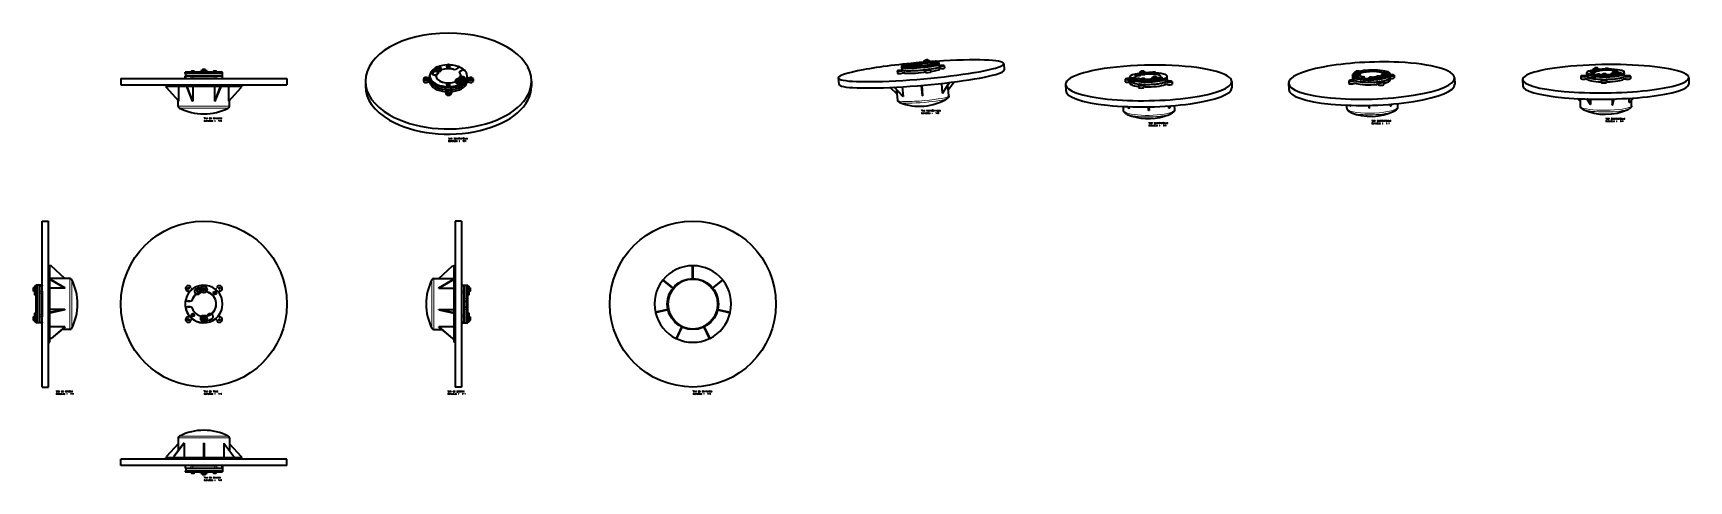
# Model space of a CAD drawing. Extents: x 194 to 4081, y 5 to 1057.
import ezdxf

# ---------------------------------------------------------------- set-up
doc = ezdxf.new("R2010")
doc.units = 0

msp = doc.modelspace()

# ---------------------------------------------------------------- linework, layer by layer
at = {"color": 7, "lineweight": 35, "ltscale": 0.061218}
msp.add_line((1137, 970.6), (1137, 973), dxfattribs=at)
at = {"color": 7, "lineweight": 35, "ltscale": 0.061237}
for p, q in [((1137, 970.6), (1137, 973)), ((1152, 970.6), (1152, 973)), ((1185.1, 942.8), (1185.1, 945.2)), ((1185.1, 942.8), (1185.1, 945.2)), ((1197.3, 951.8), (1197.3, 954.2)), ((1197.5, 954.5), (1197.5, 952)), ((1200.1, 942.8), (1200.1, 945.2)), ((1200.1, 942.8), (1200.1, 945.2)), ((1212.6, 954.2), (1212.6, 956.7))]:
    msp.add_line(p, q, dxfattribs=at)
at = {"color": 7, "lineweight": 35, "ltscale": 0.044907}
for p, q in [((1141, 973.5), (1141, 975.3)), ((1148, 973.5), (1148, 975.3)), ((1165.1, 935.6), (1165.1, 937.4)), ((1189.1, 945.7), (1189.1, 947.5))]:
    msp.add_line(p, q, dxfattribs=at)
at = {"color": 7, "lineweight": 13, "ltscale": 0.025734}
for p, q in [((1143.2, 976.4), (1142.8, 975.5)), ((1145.7, 975), (1146.2, 976)), ((1167.3, 980.8), (1166.8, 979.9)), ((1167.3, 980.8), (1166.9, 979.8)), ((1169.8, 979.4), (1170.3, 980.3)), ((1167.3, 938.5), (1166.9, 937.6)), ((1169.8, 937.1), (1170.3, 938.1)), ((1191.4, 948.6), (1191, 947.6)), ((1193.9, 947.2), (1194.4, 948.2))]:
    msp.add_line(p, q, dxfattribs=at)
at = {"color": 7, "lineweight": 13, "ltscale": 0.025736}
for p, q in [((1143.2, 976.4), (1142.8, 975.5)), ((1167.3, 938.5), (1166.8, 937.6)), ((1191.4, 948.6), (1190.9, 947.7))]:
    msp.add_line(p, q, dxfattribs=at)
at = {"color": 7, "lineweight": 35, "ltscale": 0.034175}
msp.add_line((1142.8, 975.5), (1144, 974.8), dxfattribs=at)
at = {"color": 7, "lineweight": 35, "ltscale": 0.000191654}
msp.add_line((1142.8, 975.5), (1142.8, 975.5), dxfattribs=at)
at = {"color": 7, "lineweight": 13, "ltscale": 0.034178}
for p, q in [((1142.8, 975.4), (1144, 974.8)), ((1146.1, 976), (1144.9, 976.7)), ((1146.2, 976), (1145, 976.7)), ((1166.9, 979.8), (1168, 979.1)), ((1170.2, 980.4), (1169.1, 981.1)), ((1166.9, 937.6), (1168, 936.9)), ((1170.2, 938.1), (1169.1, 938.8)), ((1191, 947.6), (1192.1, 947)), ((1194.3, 948.2), (1193.1, 948.9))]:
    msp.add_line(p, q, dxfattribs=at)
at = {"color": 7, "lineweight": 13, "ltscale": 0.026366}
for p, q in [((1143.2, 975.3), (1143.2, 976.4)), ((1143.3, 975.4), (1143.3, 976.4)), ((1144.9, 975.6), (1144.9, 976.7)), ((1144.9, 975.6), (1144.9, 976.7)), ((1167.3, 979.7), (1167.3, 980.8)), ((1167.4, 979.7), (1167.4, 980.8)), ((1169, 980), (1169, 981)), ((1167.4, 937.5), (1167.4, 938.5)), ((1169, 937.7), (1169, 938.8)), ((1191.4, 947.5), (1191.4, 948.6)), ((1193.1, 947.8), (1193.1, 948.8))]:
    msp.add_line(p, q, dxfattribs=at)
at = {"color": 7, "lineweight": 13, "ltscale": 0.0026}
msp.add_line((1143.3, 975.3), (1143.2, 975.2), dxfattribs=at)
at = {"color": 7, "lineweight": 13, "ltscale": 0.002935}
for p, q in [((1143.2, 975.3), (1143.2, 975.2)), ((1167.3, 937.4), (1167.3, 937.3)), ((1191.4, 947.5), (1191.4, 947.4))]:
    msp.add_line(p, q, dxfattribs=at)
at = {"color": 7, "lineweight": 13, "ltscale": 0.040914}
for p, q in [((1144.9, 976.7), (1143.3, 976.5)), ((1144.9, 976.7), (1143.3, 976.4)), ((1144.1, 974.8), (1145.7, 975)), ((1169, 981.1), (1167.3, 980.8)), ((1169, 981), (1167.4, 980.8)), ((1168.1, 979.1), (1169.8, 979.4)), ((1169, 938.8), (1167.3, 938.6)), ((1169, 938.8), (1167.4, 938.5)), ((1168.1, 936.9), (1169.8, 937.1)), ((1193, 948.9), (1191.4, 948.7)), ((1193.1, 948.8), (1191.4, 948.6)), ((1192.2, 946.9), (1193.8, 947.2))]:
    msp.add_line(p, q, dxfattribs=at)
at = {"color": 7, "lineweight": 35, "ltscale": 0.040914}
for p, q in [((1144.1, 974.8), (1145.7, 975)), ((1168.1, 979.1), (1169.8, 979.4)), ((1168.1, 936.9), (1169.8, 937.1))]:
    msp.add_line(p, q, dxfattribs=at)
at = {"color": 7, "lineweight": 13, "ltscale": 0.001084}
for p, q in [((1144.9, 975.5), (1144.9, 975.6)), ((1169, 937.6), (1169, 937.7))]:
    msp.add_line(p, q, dxfattribs=at)
at = {"color": 7, "lineweight": 13, "ltscale": 0.001073}
msp.add_line((1145, 975.6), (1144.9, 975.6), dxfattribs=at)
at = {"color": 7, "lineweight": 13, "ltscale": 0.001324}
for p, q in [((1144.9, 975.6), (1144.9, 975.6)), ((1169, 937.7), (1169, 937.7)), ((1193.1, 947.8), (1193.1, 947.7))]:
    msp.add_line(p, q, dxfattribs=at)
at = {"color": 7, "lineweight": 35, "ltscale": 0.025734}
for p, q in [((1145.7, 975), (1146.1, 976)), ((1169.8, 979.4), (1170.2, 980.3)), ((1169.8, 937.1), (1170.2, 938.1)), ((1193.9, 947.2), (1194.3, 948.1))]:
    msp.add_line(p, q, dxfattribs=at)
at = {"color": 7, "lineweight": 13, "ltscale": 0.001213}
for p, q in [((1146.1, 975.9), (1146.1, 976)), ((1170.2, 980.3), (1170.2, 980.3)), ((1170.2, 938), (1170.2, 938.1)), ((1194.3, 948.1), (1194.3, 948.2))]:
    msp.add_line(p, q, dxfattribs=at)
at = {"color": 7, "lineweight": 35, "ltscale": 0.061255}
msp.add_line((1152, 970.6), (1152, 973), dxfattribs=at)
at = {"color": 7, "lineweight": 35, "ltscale": 0.044908}
for p, q in [((1165.1, 977.9), (1165.1, 979.7)), ((1172.1, 977.9), (1172.1, 979.7)), ((1172.1, 935.6), (1172.1, 937.4)), ((1196.1, 945.7), (1196.1, 947.5))]:
    msp.add_line(p, q, dxfattribs=at)
at = {"color": 7, "lineweight": 35, "ltscale": 0.034178}
for p, q in [((1166.9, 979.8), (1168.1, 979.1)), ((1166.9, 937.6), (1168.1, 936.9)), ((1191, 947.6), (1192.2, 947))]:
    msp.add_line(p, q, dxfattribs=at)
at = {"color": 7, "lineweight": 35, "ltscale": 0.000190735}
for p, q in [((1166.9, 979.8), (1166.9, 979.8)), ((1166.9, 937.6), (1166.9, 937.6)), ((1191, 947.6), (1191, 947.6))]:
    msp.add_line(p, q, dxfattribs=at)
at = {"color": 7, "lineweight": 13, "ltscale": 0.002601}
for p, q in [((1167.4, 979.7), (1167.3, 979.6)), ((1167.4, 937.4), (1167.3, 937.3)), ((1191.4, 947.5), (1191.4, 947.4))]:
    msp.add_line(p, q, dxfattribs=at)
at = {"color": 7, "lineweight": 13, "ltscale": 0.002934}
msp.add_line((1167.3, 979.7), (1167.3, 979.6), dxfattribs=at)
at = {"color": 7, "lineweight": 13, "ltscale": 0.034175}
for p, q in [((1170.2, 980.3), (1169, 981)), ((1170.2, 938.1), (1169, 938.8)), ((1194.3, 948.2), (1193.1, 948.8))]:
    msp.add_line(p, q, dxfattribs=at)
at = {"color": 7, "lineweight": 13, "ltscale": 0.026364}
for p, q in [((1169, 980), (1169, 981)), ((1167.3, 937.4), (1167.3, 938.5)), ((1169, 937.7), (1169, 938.8)), ((1191.4, 947.5), (1191.4, 948.6)), ((1193.1, 947.8), (1193.1, 948.8))]:
    msp.add_line(p, q, dxfattribs=at)
at = {"color": 7, "lineweight": 13, "ltscale": 0.001072}
for p, q in [((1169.1, 979.9), (1169, 980)), ((1169.1, 937.7), (1169, 937.7))]:
    msp.add_line(p, q, dxfattribs=at)
at = {"color": 7, "lineweight": 13, "ltscale": 0.001325}
msp.add_line((1169, 980), (1169, 979.9), dxfattribs=at)
at = {"color": 7, "lineweight": 13, "ltscale": 0.001083}
msp.add_line((1169, 979.9), (1169, 979.9), dxfattribs=at)
at = {"color": 7, "lineweight": 13, "ltscale": 0.003188}
msp.add_line((1180.9, 972), (1180.9, 971.8), dxfattribs=at)
at = {"color": 7, "lineweight": 35, "ltscale": 0.104427}
for p, q in [((1190.2, 974.6), (1186.5, 972.6)), ((1199.6, 969.2), (1196, 967.1))]:
    msp.add_line(p, q, dxfattribs=at)
at = {"color": 7, "lineweight": 13, "ltscale": 0.004074}
msp.add_line((1186.5, 972.6), (1186.5, 972.4), dxfattribs=at)
at = {"color": 7, "lineweight": 35, "ltscale": 0.107291}
msp.add_line((1190.3, 974.6), (1186.6, 972.4), dxfattribs=at)
at = {"color": 7, "lineweight": 13, "ltscale": 0.004083}
for p, q in [((1190.2, 974.6), (1190.2, 974.5)), ((1199.5, 969.2), (1199.5, 969.1))]:
    msp.add_line(p, q, dxfattribs=at)
at = {"color": 7, "lineweight": 35, "ltscale": 0.017064}
msp.add_line((1191.2, 978.3), (1191.2, 977.6), dxfattribs=at)
at = {"color": 7, "lineweight": 13, "ltscale": 0.010739}
msp.add_line((1191.2, 978.1), (1191.2, 977.7), dxfattribs=at)
at = {"color": 7, "lineweight": 35, "ltscale": 0.008911}
msp.add_line((1191.3, 977.9), (1191.3, 977.6), dxfattribs=at)
at = {"color": 7, "lineweight": 13, "ltscale": 0.007735}
msp.add_line((1191.3, 977.8), (1191.3, 977.5), dxfattribs=at)
at = {"color": 7, "lineweight": 35, "ltscale": 0.020209}
msp.add_line((1191.6, 975.8), (1191.6, 976.6), dxfattribs=at)
at = {"color": 7, "lineweight": 35, "ltscale": 0.07463}
for p, q in [((2233.2, 976.6), (2232.9, 979.6)), ((2254.5, 978.4), (2254.2, 981.4)), ((2254.5, 978.4), (2254.2, 981.4)), ((2269.4, 979.7), (2269.2, 982.7)), ((2269.4, 979.7), (2269.2, 982.7)), ((2284.1, 987), (2283.8, 990)), ((2284.1, 987), (2283.8, 990)), ((2299, 988.3), (2298.8, 991.3)), ((2320.9, 984.2), (2320.6, 987.2))]:
    msp.add_line(p, q, dxfattribs=at)
at = {"color": 7, "lineweight": 35, "ltscale": 0.14926}
for p, q in [((2233.7, 970.6), (2233.2, 976.6)), ((2321.4, 978.2), (2320.9, 984.2)), ((2321.9, 972.3), (2321.4, 978.2)), ((2332.6, 980.9), (2333.1, 974.9)), ((2222.4, 968), (2223, 962.1)), ((2288.2, 970.5), (2288.7, 964.5)), ((2300.7, 971.6), (2301.3, 965.6))]:
    msp.add_line(p, q, dxfattribs=at)
at = {"color": 7, "lineweight": 35, "ltscale": 0.001806}
msp.add_line((2234.1, 980.7), (2234.1, 980.6), dxfattribs=at)
at = {"color": 7, "lineweight": 13, "ltscale": 0.000610781}
msp.add_line((2234.9, 980.7), (2234.9, 980.7), dxfattribs=at)
at = {"color": 7, "lineweight": 35, "ltscale": 0.054729}
for p, q in [((2238.8, 979), (2238.6, 981.2)), ((2245.8, 979.6), (2245.6, 981.8)), ((2258.2, 982.3), (2258, 984.5)), ((2265.1, 982.9), (2264.9, 985.1)), ((2287.8, 991), (2287.6, 993.1)), ((2307.7, 987.3), (2307.5, 989.5)), ((2314.7, 987.9), (2314.5, 990.1))]:
    msp.add_line(p, q, dxfattribs=at)
at = {"color": 7, "lineweight": 13, "ltscale": 0.018966}
for p, q in [((2241, 982), (2240.3, 981.8)), ((2243.1, 981.9), (2243.8, 982.1)), ((2310, 990.3), (2309.2, 990.1)), ((2312, 990.2), (2312.7, 990.4))]:
    msp.add_line(p, q, dxfattribs=at)
at = {"color": 7, "lineweight": 13, "ltscale": 0.023433}
for p, q in [((2240.3, 981.8), (2241.3, 981.8)), ((2243.8, 982.2), (2242.9, 982.2)), ((2309.2, 990.1), (2310.2, 990.1)), ((2312.7, 990.5), (2311.8, 990.5))]:
    msp.add_line(p, q, dxfattribs=at)
at = {"color": 7, "lineweight": 35, "ltscale": 0.023439}
for p, q in [((2240.3, 981.8), (2241.3, 981.8)), ((2259.7, 985.1), (2260.6, 985.1)), ((2309.2, 990.1), (2310.2, 990.1))]:
    msp.add_line(p, q, dxfattribs=at)
at = {"color": 7, "lineweight": 35, "ltscale": 0.000146992}
for p, q in [((2240.3, 981.8), (2240.3, 981.8)), ((2289.3, 993.8), (2289.3, 993.8)), ((2309.2, 990.1), (2309.2, 990.1))]:
    msp.add_line(p, q, dxfattribs=at)
at = {"color": 7, "lineweight": 13, "ltscale": 0.016251}
for p, q in [((2241.1, 982), (2240.5, 981.8)), ((2260.4, 985.3), (2259.8, 985.1)), ((2310, 990.3), (2309.4, 990.1))]:
    msp.add_line(p, q, dxfattribs=at)
at = {"color": 7, "lineweight": 13, "ltscale": 0.041775}
for p, q in [((2242.8, 982.2), (2241.1, 982.1)), ((2242.8, 982.2), (2241.1, 982)), ((2241.3, 981.8), (2243, 981.9)), ((2262.1, 985.5), (2260.5, 985.4)), ((2262.1, 985.5), (2260.5, 985.3)), ((2260.7, 985.1), (2262.4, 985.2)), ((2291.8, 994.2), (2290.1, 994)), ((2291.8, 994.1), (2290.1, 993.9)), ((2290.3, 993.7), (2292, 993.9)), ((2311.7, 990.5), (2310, 990.4)), ((2311.7, 990.5), (2310, 990.3))]:
    msp.add_line(p, q, dxfattribs=at)
at = {"color": 7, "lineweight": 13, "ltscale": 0.005564}
for p, q in [((2241.1, 981.8), (2241.1, 982)), ((2260.5, 985.1), (2260.4, 985.3)), ((2290.1, 993.7), (2290.1, 993.9)), ((2310, 990.1), (2310, 990.3))]:
    msp.add_line(p, q, dxfattribs=at)
at = {"color": 7, "lineweight": 13, "ltscale": 0.005789}
msp.add_line((2241.1, 981.8), (2241.1, 982), dxfattribs=at)
at = {"color": 7, "lineweight": 35, "ltscale": 0.041775}
for p, q in [((2241.3, 981.8), (2243, 981.9)), ((2260.7, 985.1), (2262.4, 985.2)), ((2290.3, 993.7), (2292, 993.9)), ((2310.3, 990.1), (2311.9, 990.2))]:
    msp.add_line(p, q, dxfattribs=at)
at = {"color": 7, "lineweight": 13, "ltscale": 0.020963}
for p, q in [((2243.7, 982.1), (2242.8, 982.2)), ((2312.6, 990.4), (2311.8, 990.5))]:
    msp.add_line(p, q, dxfattribs=at)
at = {"color": 7, "lineweight": 13, "ltscale": 0.006327}
for p, q in [((2242.8, 981.9), (2242.8, 982.2)), ((2291.8, 993.8), (2291.8, 994.1))]:
    msp.add_line(p, q, dxfattribs=at)
at = {"color": 7, "lineweight": 13, "ltscale": 0.006266}
for p, q in [((2242.9, 981.9), (2242.8, 982.2)), ((2291.8, 993.9), (2291.8, 994.1)), ((2311.8, 990.2), (2311.8, 990.5))]:
    msp.add_line(p, q, dxfattribs=at)
at = {"color": 7, "lineweight": 35, "ltscale": 0.018966}
msp.add_line((2243.1, 981.9), (2243.8, 982.1), dxfattribs=at)
at = {"color": 7, "lineweight": 35, "ltscale": 0.001239}
msp.add_line((2243.2, 983.3), (2243.2, 983.2), dxfattribs=at)
at = {"color": 7, "lineweight": 13, "ltscale": 0.00078565}
msp.add_line((2243.3, 983.3), (2243.4, 983.2), dxfattribs=at)
at = {"color": 7, "lineweight": 13, "ltscale": 0.00267}
msp.add_line((2243.4, 983.2), (2243.4, 983.1), dxfattribs=at)
at = {"color": 7, "lineweight": 35, "ltscale": 0.002866}
msp.add_line((2243.4, 983.2), (2243.4, 983.1), dxfattribs=at)
at = {"color": 7, "lineweight": 35, "ltscale": 0.003475}
msp.add_line((2243.6, 983), (2243.6, 983.2), dxfattribs=at)
at = {"color": 7, "lineweight": 35, "ltscale": 0.117868}
msp.add_line((2250.9, 983.1), (2246.2, 982.9), dxfattribs=at)
at = {"color": 7, "lineweight": 35, "ltscale": 0.114722}
msp.add_line((2246.3, 983), (2250.9, 983.1), dxfattribs=at)
at = {"color": 7, "lineweight": 13, "ltscale": 0.000553002}
msp.add_line((2246.3, 983), (2246.3, 982.9), dxfattribs=at)
at = {"color": 7, "lineweight": 13, "ltscale": 0.016094}
msp.add_line((2247.8, 981.2), (2247.9, 980.5), dxfattribs=at)
at = {"color": 7, "lineweight": 35, "ltscale": 0.00739}
msp.add_line((2247.8, 981.2), (2247.9, 980.9), dxfattribs=at)
at = {"color": 7, "lineweight": 35, "ltscale": 0.008473}
msp.add_line((2247.9, 980.5), (2247.9, 980.9), dxfattribs=at)
at = {"color": 7, "lineweight": 13, "ltscale": 0.000554522}
msp.add_line((2250.9, 983.1), (2250.9, 983.1), dxfattribs=at)
at = {"color": 7, "lineweight": 13, "ltscale": 0.000684276}
msp.add_line((2256.5, 983.7), (2256.5, 983.7), dxfattribs=at)
at = {"color": 7, "lineweight": 13, "ltscale": 0.01896}
for p, q in [((2260.4, 985.3), (2259.7, 985.1)), ((2262.4, 985.2), (2263.2, 985.4))]:
    msp.add_line(p, q, dxfattribs=at)
at = {"color": 7, "lineweight": 13, "ltscale": 0.023439}
for p, q in [((2259.7, 985.1), (2260.6, 985.1)), ((2263.2, 985.5), (2262.2, 985.5)), ((2289.3, 993.8), (2290.2, 993.7)), ((2292.8, 994.1), (2291.8, 994.2))]:
    msp.add_line(p, q, dxfattribs=at)
at = {"color": 7, "lineweight": 35, "ltscale": 0.000141051}
msp.add_line((2259.7, 985.1), (2259.7, 985.1), dxfattribs=at)
at = {"color": 7, "lineweight": 35, "ltscale": 0.005495}
msp.add_line((2259.7, 982), (2259.9, 982.1), dxfattribs=at)
at = {"color": 7, "lineweight": 35, "ltscale": 0.001601}
msp.add_line((2259.7, 981.9), (2259.7, 981.9), dxfattribs=at)
at = {"color": 7, "lineweight": 35, "ltscale": 0.005072}
for p, q in [((2259.7, 981.8), (2259.9, 981.8)), ((2289.3, 990.5), (2289.5, 990.4))]:
    msp.add_line(p, q, dxfattribs=at)
at = {"color": 7, "lineweight": 13, "ltscale": 0.005788}
for p, q in [((2260.5, 985.1), (2260.5, 985.3)), ((2290.1, 993.7), (2290.1, 993.9)), ((2310.1, 990.1), (2310, 990.3))]:
    msp.add_line(p, q, dxfattribs=at)
at = {"color": 7, "lineweight": 13, "ltscale": 0.003065}
for p, q in [((2261.6, 982.1), (2261.8, 982.1)), ((2291.3, 990.8), (2291.4, 990.8))]:
    msp.add_line(p, q, dxfattribs=at)
at = {"color": 7, "lineweight": 35, "ltscale": 0.000765377}
msp.add_line((2261.7, 982.1), (2261.6, 982.1), dxfattribs=at)
at = {"color": 7, "lineweight": 13, "ltscale": 0.002258}
for p, q in [((2261.7, 982.1), (2261.8, 982.1)), ((2291.3, 990.8), (2291.4, 990.8))]:
    msp.add_line(p, q, dxfattribs=at)
at = {"color": 7, "lineweight": 13, "ltscale": 0.000855277}
msp.add_line((2261.8, 982.1), (2261.8, 982.1), dxfattribs=at)
at = {"color": 7, "lineweight": 13, "ltscale": 0.000430333}
for p, q in [((2261.8, 982.1), (2261.8, 982.1)), ((2291.4, 990.8), (2291.4, 990.8))]:
    msp.add_line(p, q, dxfattribs=at)
at = {"color": 7, "lineweight": 13, "ltscale": 0.000851528}
msp.add_line((2261.8, 982.1), (2261.8, 982.1), dxfattribs=at)
at = {"color": 7, "lineweight": 13, "ltscale": 0.000850368}
msp.add_line((2261.8, 982.1), (2261.8, 982.1), dxfattribs=at)
at = {"color": 7, "lineweight": 13, "ltscale": 0.00040741}
for p, q in [((2261.8, 982.1), (2261.8, 982.1)), ((2291.4, 990.8), (2291.4, 990.8))]:
    msp.add_line(p, q, dxfattribs=at)
at = {"color": 7, "lineweight": 13, "ltscale": 0.006329}
msp.add_line((2262.2, 985.2), (2262.1, 985.5), dxfattribs=at)
at = {"color": 7, "lineweight": 13, "ltscale": 0.020956}
for p, q in [((2263, 985.4), (2262.2, 985.5)), ((2292.6, 994), (2291.8, 994.1))]:
    msp.add_line(p, q, dxfattribs=at)
at = {"color": 7, "lineweight": 13, "ltscale": 0.006265}
msp.add_line((2262.2, 985.2), (2262.2, 985.5), dxfattribs=at)
at = {"color": 7, "lineweight": 35, "ltscale": 0.018959}
for p, q in [((2262.4, 985.2), (2263.2, 985.4)), ((2312, 990.2), (2312.7, 990.4))]:
    msp.add_line(p, q, dxfattribs=at)
at = {"color": 7, "lineweight": 35, "ltscale": 0.007735}
for p, q in [((2263.5, 982.4), (2263.2, 982.2)), ((2293.1, 991), (2292.9, 990.9))]:
    msp.add_line(p, q, dxfattribs=at)
at = {"color": 7, "lineweight": 35, "ltscale": 0.006799}
msp.add_line((2263.5, 982.1), (2263.3, 982.2), dxfattribs=at)
at = {"color": 7, "lineweight": 35, "ltscale": 0.000544318}
for p, q in [((2263.3, 982.2), (2263.3, 982.2)), ((2292.9, 990.9), (2292.9, 990.8))]:
    msp.add_line(p, q, dxfattribs=at)
at = {"color": 7, "lineweight": 13, "ltscale": 0.000162698}
for p, q in [((2263.4, 982.4), (2263.4, 982.4)), ((2293.1, 991), (2293.1, 991))]:
    msp.add_line(p, q, dxfattribs=at)
at = {"color": 7, "lineweight": 13, "ltscale": 0.000193997}
msp.add_line((2263.4, 982.4), (2263.4, 982.4), dxfattribs=at)
at = {"color": 7, "lineweight": 35, "ltscale": 0.004013}
for p, q in [((2267, 978.8), (2267, 978.9)), ((2267, 978.9), (2267, 978.8))]:
    msp.add_line(p, q, dxfattribs=at)
at = {"color": 7, "lineweight": 13, "ltscale": 0.007483}
msp.add_line((2268, 978.8), (2268, 979.1), dxfattribs=at)
at = {"color": 7, "lineweight": 13, "ltscale": 0.000505349}
msp.add_line((2270.9, 985.7), (2270.9, 985.7), dxfattribs=at)
at = {"color": 7, "lineweight": 35, "ltscale": 0.000914399}
msp.add_line((2271.1, 985.7), (2271.1, 985.7), dxfattribs=at)
at = {"color": 7, "lineweight": 13, "ltscale": 0.028884}
msp.add_line((2272.1, 979.1), (2272, 980.3), dxfattribs=at)
at = {"color": 7, "lineweight": 13, "ltscale": 0.030393}
msp.add_line((2273.9, 985.8), (2273.8, 987), dxfattribs=at)
at = {"color": 7, "lineweight": 35, "ltscale": 0.023654}
msp.add_line((2282.2, 980), (2282.1, 981), dxfattribs=at)
at = {"color": 7, "lineweight": 13, "ltscale": 0.021875}
msp.add_line((2282.5, 981), (2282.6, 980.1), dxfattribs=at)
at = {"color": 7, "lineweight": 35, "ltscale": 0.022276}
msp.add_line((2282.5, 981), (2282.5, 980.1), dxfattribs=at)
at = {"color": 7, "lineweight": 13, "ltscale": 0.000562122}
msp.add_line((2284.3, 980.6), (2284.3, 980.6), dxfattribs=at)
at = {"color": 7, "lineweight": 13, "ltscale": 0.018959}
for p, q in [((2290, 994), (2289.3, 993.8)), ((2292.1, 993.9), (2292.8, 994.1))]:
    msp.add_line(p, q, dxfattribs=at)
at = {"color": 7, "lineweight": 35, "ltscale": 0.023433}
msp.add_line((2289.3, 993.8), (2290.2, 993.7), dxfattribs=at)
at = {"color": 7, "lineweight": 35, "ltscale": 0.005494}
msp.add_line((2289.3, 990.6), (2289.5, 990.7), dxfattribs=at)
at = {"color": 7, "lineweight": 35, "ltscale": 0.0016}
msp.add_line((2289.3, 990.5), (2289.3, 990.6), dxfattribs=at)
at = {"color": 7, "lineweight": 13, "ltscale": 0.016257}
msp.add_line((2290.1, 993.9), (2289.4, 993.8), dxfattribs=at)
at = {"color": 7, "lineweight": 35, "ltscale": 0.0007655}
msp.add_line((2291.3, 990.8), (2291.3, 990.8), dxfattribs=at)
at = {"color": 7, "lineweight": 13, "ltscale": 0.000849179}
msp.add_line((2291.4, 990.8), (2291.4, 990.8), dxfattribs=at)
at = {"color": 7, "lineweight": 13, "ltscale": 0.000851305}
msp.add_line((2291.4, 990.8), (2291.4, 990.7), dxfattribs=at)
at = {"color": 7, "lineweight": 13, "ltscale": 0.000844279}
msp.add_line((2291.4, 990.8), (2291.4, 990.8), dxfattribs=at)
at = {"color": 7, "lineweight": 35, "ltscale": 0.018965}
msp.add_line((2292, 993.9), (2292.8, 994.1), dxfattribs=at)
at = {"color": 7, "lineweight": 35, "ltscale": 0.006793}
msp.add_line((2293.1, 990.7), (2292.9, 990.8), dxfattribs=at)
at = {"color": 7, "lineweight": 13, "ltscale": 0.000187733}
msp.add_line((2293.1, 991), (2293.1, 991), dxfattribs=at)
at = {"color": 7, "lineweight": 35, "ltscale": 0.05473}
msp.add_line((2294.8, 991.6), (2294.6, 993.7), dxfattribs=at)
at = {"color": 7, "lineweight": 13, "ltscale": 0.013275}
msp.add_line((2298.4, 971.8), (2298.3, 972.4), dxfattribs=at)
at = {"color": 7, "lineweight": 35, "ltscale": 0.074631}
msp.add_line((2299, 988.3), (2298.8, 991.3), dxfattribs=at)
at = {"color": 7, "lineweight": 35, "ltscale": 0.008471}
msp.add_line((2305.7, 985.5), (2305.7, 985.9), dxfattribs=at)
at = {"color": 7, "lineweight": 13, "ltscale": 0.041769}
msp.add_line((2310.3, 990.1), (2311.9, 990.2), dxfattribs=at)
at = {"color": 7, "lineweight": 13, "ltscale": 0.006328}
msp.add_line((2311.7, 990.2), (2311.7, 990.5), dxfattribs=at)
at = {"color": 7, "lineweight": 13, "ltscale": 0.14926}
for p, q in [((2325, 973.6), (2324.5, 979.6)), ((2234.4, 962.7), (2233.9, 968.6))]:
    msp.add_line(p, q, dxfattribs=at)
at = {"color": 7, "lineweight": 35, "ltscale": 0.373152}
msp.add_line((2472.3, 985.3), (2473.6, 970.5), dxfattribs=at)
at = {"color": 7, "lineweight": 35, "ltscale": 0.054198}
for p, q in [((3859.9, 972.3), (3859.9, 974.5)), ((3866.9, 972.4), (3866.9, 974.6)), ((3884.9, 971), (3884.9, 973.1)), ((3891.9, 971), (3891.9, 973.2)), ((3879.2, 958.5), (3879.1, 960.6)), ((3886.2, 958.6), (3886.1, 960.7)), ((3904.1, 964), (3904.1, 966.2)), ((3911.1, 964.1), (3911.1, 966.2))]:
    msp.add_line(p, q, dxfattribs=at)
at = {"color": 7, "lineweight": 13, "ltscale": 0.015568}
for p, q in [((3862.2, 975.2), (3861.6, 975)), ((3864.5, 974.8), (3865.1, 975.1)), ((3889.6, 973.4), (3890.1, 973.7))]:
    msp.add_line(p, q, dxfattribs=at)
at = {"color": 7, "lineweight": 13, "ltscale": 0.027663}
for p, q in [((3861.6, 974.9), (3862.7, 974.7)), ((3865.1, 975.1), (3864, 975.3)), ((3886.7, 973.6), (3887.7, 973.4)), ((3890.1, 973.7), (3889, 973.9)), ((3880.9, 961.1), (3882, 960.9)), ((3909.3, 966.8), (3908.2, 967))]:
    msp.add_line(p, q, dxfattribs=at)
at = {"color": 7, "lineweight": 35, "ltscale": 0.027663}
for p, q in [((3861.6, 974.9), (3862.7, 974.7)), ((3886.7, 973.6), (3887.8, 973.4)), ((3880.9, 961.1), (3882, 960.9))]:
    msp.add_line(p, q, dxfattribs=at)
at = {"color": 7, "lineweight": 35, "ltscale": 0.000182085}
msp.add_line((3861.6, 974.9), (3861.6, 974.9), dxfattribs=at)
at = {"color": 7, "lineweight": 13, "ltscale": 0.014283}
for p, q in [((3862.2, 975.2), (3861.7, 974.9)), ((3887.2, 973.8), (3886.7, 973.6)), ((3906.5, 966.9), (3905.9, 966.6))]:
    msp.add_line(p, q, dxfattribs=at)
at = {"color": 7, "lineweight": 13, "ltscale": 0.041193}
for p, q in [((3863.9, 975.3), (3862.2, 975.2)), ((3863.9, 975.3), (3862.3, 975.2)), ((3862.8, 974.7), (3864.5, 974.8)), ((3888.9, 973.9), (3887.3, 973.9)), ((3887.8, 973.4), (3889.5, 973.4)), ((3883.2, 961.4), (3881.5, 961.3)), ((3908.1, 966.9), (3906.5, 966.9))]:
    msp.add_line(p, q, dxfattribs=at)
at = {"color": 7, "lineweight": 13, "ltscale": 0.008736}
msp.add_line((3862.2, 974.8), (3862.2, 975.2), dxfattribs=at)
at = {"color": 7, "lineweight": 13, "ltscale": 0.009064}
for p, q in [((3862.3, 974.8), (3862.3, 975.2)), ((3887.3, 973.5), (3887.3, 973.8)), ((3881.6, 961), (3881.5, 961.3))]:
    msp.add_line(p, q, dxfattribs=at)
at = {"color": 7, "lineweight": 35, "ltscale": 0.041193}
for p, q in [((3862.8, 974.7), (3864.5, 974.8)), ((3882.1, 960.9), (3883.7, 961)), ((3907.1, 966.4), (3908.7, 966.5))]:
    msp.add_line(p, q, dxfattribs=at)
at = {"color": 7, "lineweight": 13, "ltscale": 0.027004}
msp.add_line((3865, 975.1), (3863.9, 975.3), dxfattribs=at)
at = {"color": 7, "lineweight": 13, "ltscale": 0.011832}
for p, q in [((3864, 974.8), (3863.9, 975.3)), ((3908.2, 966.5), (3908.2, 966.9))]:
    msp.add_line(p, q, dxfattribs=at)
at = {"color": 7, "lineweight": 13, "ltscale": 0.011941}
msp.add_line((3863.9, 974.8), (3863.9, 975.3), dxfattribs=at)
at = {"color": 7, "lineweight": 35, "ltscale": 0.015568}
for p, q in [((3864.5, 974.8), (3865.1, 975.1)), ((3889.5, 973.4), (3890.1, 973.7))]:
    msp.add_line(p, q, dxfattribs=at)
at = {"color": 7, "lineweight": 35, "ltscale": 0.001421}
for p, q in [((3864.5, 974.8), (3864.5, 974.8)), ((3883.7, 961), (3883.8, 961)), ((3908.7, 966.5), (3908.8, 966.5))]:
    msp.add_line(p, q, dxfattribs=at)
at = {"color": 7, "lineweight": 13, "ltscale": 0.015567}
msp.add_line((3887.2, 973.9), (3886.6, 973.6), dxfattribs=at)
at = {"color": 7, "lineweight": 35, "ltscale": 0.000181733}
msp.add_line((3886.7, 973.6), (3886.7, 973.6), dxfattribs=at)
at = {"color": 7, "lineweight": 13, "ltscale": 0.008735}
for p, q in [((3887.2, 973.5), (3887.2, 973.8)), ((3881.5, 961), (3881.5, 961.3)), ((3906.5, 966.5), (3906.5, 966.9))]:
    msp.add_line(p, q, dxfattribs=at)
at = {"color": 7, "lineweight": 13, "ltscale": 0.041187}
for p, q in [((3888.9, 973.9), (3887.3, 973.8)), ((3883.2, 961.5), (3881.5, 961.4)), ((3882.1, 960.9), (3883.7, 961)), ((3908.1, 967), (3906.5, 966.9)), ((3907.1, 966.4), (3908.7, 966.5))]:
    msp.add_line(p, q, dxfattribs=at)
at = {"color": 7, "lineweight": 35, "ltscale": 0.041187}
msp.add_line((3887.8, 973.4), (3889.5, 973.4), dxfattribs=at)
at = {"color": 7, "lineweight": 13, "ltscale": 0.011939}
for p, q in [((3888.9, 973.4), (3888.9, 973.9)), ((3883.2, 960.9), (3883.2, 961.4)), ((3908.2, 966.5), (3908.1, 966.9))]:
    msp.add_line(p, q, dxfattribs=at)
at = {"color": 7, "lineweight": 13, "ltscale": 0.02701}
for p, q in [((3890, 973.7), (3889, 973.9)), ((3884.3, 961.2), (3883.2, 961.4)), ((3909.3, 966.7), (3908.2, 966.9))]:
    msp.add_line(p, q, dxfattribs=at)
at = {"color": 7, "lineweight": 13, "ltscale": 0.011831}
for p, q in [((3889, 973.4), (3889, 973.9)), ((3883.2, 960.9), (3883.2, 961.4))]:
    msp.add_line(p, q, dxfattribs=at)
at = {"color": 7, "lineweight": 35, "ltscale": 0.001427}
msp.add_line((3889.5, 973.4), (3889.5, 973.4), dxfattribs=at)
at = {"color": 7, "lineweight": 35, "ltscale": 0.375}
for p, q in [((399.5, 950.1), (399.5, 935.1)), ((602, 968.1), (587, 968.1)), ((789.5, 950.1), (789.5, 935.1)), ((214.9, 615.5), (229.9, 615.5)), ((1199.4, 615.5), (1184.4, 615.5)), ((214.9, 225.5), (229.9, 225.5)), ((1199.4, 225.5), (1184.4, 225.5)), ((399.5, 40.9), (399.5, 55.9)), ((789.5, 40.9), (789.5, 55.9)), ((587, 22.9), (602, 22.9))]:
    msp.add_line(p, q, dxfattribs=at)
at = {"color": 7, "lineweight": 35}
for p, q in [((399.5, 950.1), (789.5, 950.1)), ((399.5, 935.1), (789.5, 935.1)), ((638.5, 965.1), (551.9, 965.1)), ((638.5, 962.1), (551.9, 962.1)), ((638.5, 962.1), (552.5, 962.1)), ((620.2, 956.1), (568.8, 956.1)), ((620.2, 956.1), (568.8, 956.1)), ((620.2, 950.1), (568.8, 950.1)), ((2281.9, 909.9), (2279.5, 934.2)), ((2282.9, 910), (2280.5, 934.3)), ((2282.9, 910), (2280.8, 934.3)), ((2328.9, 916.1), (2326.9, 938.9)), ((2328.9, 916.1), (2345, 941)), ((2329.5, 916.3), (2345.5, 941.1)), ((2343.4, 909.3), (2341.2, 934.4)), ((2342.2, 923.7), (2356.3, 942.4)), ((535.9, 897.1), (506.6, 929.1)), ((506.9, 932.1), (555, 932.1)), ((536.1, 897.1), (506.9, 929.1)), ((536.1, 897.1), (536.1, 932.1)), ((568, 897.1), (555, 929.1)), ((555.9, 932.1), (633.1, 932.1)), ((568.9, 897.1), (555.9, 929.1)), ((568.9, 932.1), (568.9, 897.1)), ((620.1, 897.1), (620.1, 932.1)), ((620.1, 897.1), (633.1, 929.1)), ((621, 897.1), (634, 929.1)), ((634, 932.1), (682.1, 932.1)), ((652.9, 897.1), (652.9, 932.1)), ((652.9, 897.1), (682.1, 929.1)), ((653.1, 897.1), (682.4, 929.1)), ((2222.6, 913.8), (2206, 929.4)), ((2235.5, 908.2), (2215.2, 929.8)), ((2236.1, 908.2), (2215.8, 929.8)), ((2223.9, 898.9), (2221.8, 922.8)), ((2234.1, 930.9), (2236.1, 908.2)), ((214.9, 420.5), (214.9, 615.5)), ((229.9, 420.5), (229.9, 615.5)), ((1184.4, 615.5), (1184.4, 420.5)), ((1199.4, 615.5), (1199.4, 420.5)), ((232.9, 477), (232.9, 510.5)), ((267.9, 480.5), (235.9, 510.5)), ((1146.4, 480.5), (1178.4, 510.5)), ((1181.4, 510.5), (1181.4, 477)), ((1742.1, 480.5), (1742.1, 510.5)), ((1743.1, 480.5), (1743.1, 510.5)), ((267.9, 480.5), (232.9, 480.5)), ((232.9, 420.5), (232.9, 476.2)), ((267.9, 458.3), (235.9, 477)), ((267.9, 457.5), (235.9, 476.2)), ((1146.4, 480.5), (1181.4, 480.5)), ((1146.4, 458.3), (1178.4, 477)), ((1146.4, 457.5), (1178.4, 476.2)), ((1181.4, 476.2), (1181.4, 420.5)), ((1695.4, 457.5), (1671.9, 476.2)), ((1696, 458.3), (1672.6, 477)), ((1789.2, 458.3), (1812.7, 477)), ((1789.8, 457.5), (1813.3, 476.2)), ((199.9, 464.5), (199.9, 420.5)), ((199.9, 443), (199.9, 397.2)), ((202.9, 464.5), (202.9, 420.5)), ((202.9, 464.5), (202.9, 420.5)), ((208.9, 464.5), (208.9, 420.5)), ((208.9, 446.2), (208.9, 420.5)), ((214.9, 446.2), (214.9, 420.5)), ((267.9, 457.5), (232.9, 457.5)), ((1146.4, 457.5), (1181.4, 457.5)), ((1205.4, 420.5), (1205.4, 446.2)), ((1211.4, 433.5), (1211.4, 464.5)), ((1211.4, 431.4), (1211.4, 464.5)), ((1214.4, 431.4), (1214.4, 464.5)), ((199.9, 420.5), (199.9, 376.5)), ((202.9, 420.5), (202.9, 376.5)), ((202.9, 420.5), (202.9, 376.5)), ((208.9, 420.5), (208.9, 394.8)), ((208.9, 420.5), (208.9, 376.5)), ((214.9, 420.5), (214.9, 394.8)), ((214.9, 225.5), (214.9, 420.5)), ((229.9, 225.5), (229.9, 420.5)), ((267.9, 407.6), (232.9, 407.6)), ((232.9, 339.6), (232.9, 400)), ((267.9, 407.6), (235.9, 401)), ((267.9, 406.7), (235.9, 400)), ((1146.4, 407.6), (1181.4, 407.6)), ((1146.4, 407.6), (1178.4, 401)), ((1146.4, 406.7), (1178.4, 400)), ((1181.4, 400), (1181.4, 339.6)), ((1184.4, 420.5), (1184.4, 225.5)), ((1199.4, 420.5), (1199.4, 225.5)), ((1205.4, 394.8), (1205.4, 420.5)), ((1211.4, 376.5), (1211.4, 409.6)), ((1211.4, 376.5), (1211.4, 407.5)), ((1214.4, 376.5), (1214.4, 409.6)), ((1684, 407.6), (1654.8, 401)), ((1684.2, 406.7), (1655, 400)), ((1801, 406.7), (1830.2, 400)), ((1801.2, 407.6), (1830.5, 401)), ((267.9, 366.7), (232.9, 366.7)), ((267.9, 366.7), (235.9, 339.6)), ((267.9, 366.2), (235.9, 339.2)), ((1181.4, 366.7), (1146.4, 366.7)), ((1146.4, 366.7), (1178.4, 339.6)), ((1146.4, 366.2), (1178.4, 339.2)), ((1153.2, 360.5), (1178.4, 339.2)), ((1716.1, 366.7), (1703.1, 339.6)), ((1717, 366.2), (1704, 339.2)), ((1768.2, 366.2), (1781.2, 339.2)), ((1769.1, 366.7), (1782.1, 339.6)), ((534.5, 92.4), (506.6, 61.9)), ((547.3, 93.9), (523.8, 61.9)), ((547.9, 93.9), (524.4, 61.9)), ((534.5, 105.9), (534.5, 76.5)), ((547.9, 93.9), (547.9, 58.9)), ((594, 93.9), (594, 61.9)), ((595, 93.9), (595, 61.9)), ((641.1, 93.9), (641.1, 58.9)), ((641.1, 93.9), (664.6, 61.9)), ((641.7, 93.9), (665.2, 61.9)), ((654.5, 105.9), (654.5, 76.5)), ((654.5, 92.4), (682.4, 61.9)), ((789.5, 55.9), (399.5, 55.9)), ((789.5, 40.9), (399.5, 40.9)), ((594, 58.9), (524.4, 58.9)), ((568.8, 40.9), (620.2, 40.9)), ((664.6, 58.9), (595, 58.9)), ((551.9, 28.9), (638.5, 28.9)), ((551.9, 25.9), (638.5, 25.9)), ((552.5, 34.9), (638.5, 34.9)), ((552.5, 28.9), (638.5, 28.9)), ((568.8, 34.9), (620.2, 34.9))]:
    msp.add_line(p, q, dxfattribs=at)
at = {"color": 7, "lineweight": 35, "ltscale": 0.075}
for p, q in [((504.5, 935.1), (504.5, 932.1)), ((506.6, 932.1), (506.6, 935.1)), ((506.9, 935.1), (506.9, 932.1)), ((506.9, 932.1), (506.9, 935.1)), ((550.5, 962.1), (550.5, 965.1)), ((551.9, 965.1), (551.9, 962.1)), ((555, 932.1), (555, 935.1)), ((555.9, 935.1), (555.9, 932.1)), ((555.9, 932.1), (555.9, 935.1)), ((587, 965.1), (587, 968.1)), ((587, 968.1), (587, 965.1)), ((602, 965.1), (602, 968.1)), ((602, 965.1), (602, 968.1)), ((602, 968.1), (602, 965.1)), ((602, 968.1), (602, 965.1)), ((633.1, 935.1), (633.1, 932.1)), ((633.1, 932.1), (633.1, 935.1)), ((634, 932.1), (634, 935.1)), ((638.5, 962.1), (638.5, 965.1)), ((682.1, 935.1), (682.1, 932.1)), ((682.1, 932.1), (682.1, 935.1)), ((682.4, 932.1), (682.4, 935.1)), ((684.5, 935.1), (684.5, 932.1)), ((506.6, 929.1), (506.6, 932.1)), ((506.9, 929.1), (506.9, 932.1)), ((555, 929.1), (555, 932.1)), ((555.9, 929.1), (555.9, 932.1)), ((633.1, 929.1), (633.1, 932.1)), ((634, 929.1), (634, 932.1)), ((682.1, 929.1), (682.1, 932.1)), ((682.4, 929.1), (682.4, 932.1)), ((229.9, 510.5), (232.9, 510.5)), ((1184.4, 510.5), (1181.4, 510.5)), ((232.9, 477), (229.9, 477)), ((229.9, 476.2), (232.9, 476.2)), ((232.9, 476.2), (229.9, 476.2)), ((235.9, 477), (232.9, 477)), ((235.9, 476.2), (232.9, 476.2)), ((1178.4, 477), (1181.4, 477)), ((1178.4, 476.2), (1181.4, 476.2)), ((1181.4, 477), (1184.4, 477)), ((1184.4, 476.2), (1181.4, 476.2)), ((1181.4, 476.2), (1184.4, 476.2)), ((199.9, 462.1), (196.9, 462.1)), ((199.9, 462.1), (196.9, 462.1)), ((202.9, 464.5), (199.9, 464.5)), ((1211.4, 464.5), (1214.4, 464.5)), ((1214.4, 430.6), (1211.4, 430.6)), ((1214.4, 462.1), (1217.4, 462.1)), ((1214.4, 462.1), (1217.4, 462.1)), ((1214.4, 447.1), (1217.4, 447.1)), ((1214.4, 447.1), (1217.4, 447.1)), ((199.9, 393.9), (196.9, 393.9)), ((199.9, 393.9), (196.9, 393.9)), ((229.9, 401), (232.9, 401)), ((232.9, 401), (229.9, 401)), ((232.9, 400), (229.9, 400)), ((235.9, 401), (232.9, 401)), ((235.9, 400), (232.9, 400)), ((1178.4, 401), (1181.4, 401)), ((1178.4, 400), (1181.4, 400)), ((1184.4, 401), (1181.4, 401)), ((1181.4, 401), (1184.4, 401)), ((1181.4, 400), (1184.4, 400)), ((1214.4, 410.4), (1211.4, 410.4)), ((199.9, 378.9), (196.9, 378.9)), ((199.9, 378.9), (196.9, 378.9)), ((202.9, 376.5), (199.9, 376.5)), ((1211.4, 376.5), (1214.4, 376.5)), ((1214.4, 378.9), (1217.4, 378.9)), ((1214.4, 378.9), (1217.4, 378.9)), ((229.9, 339.6), (232.9, 339.6)), ((232.9, 339.6), (229.9, 339.6)), ((232.9, 339.2), (229.9, 339.2)), ((229.9, 330.5), (232.9, 330.5)), ((235.9, 339.6), (232.9, 339.6)), ((235.9, 339.2), (232.9, 339.2)), ((1178.4, 339.6), (1181.4, 339.6)), ((1178.4, 339.2), (1181.4, 339.2)), ((1178.4, 339.2), (1181.4, 339.2)), ((1184.4, 339.6), (1181.4, 339.6)), ((1181.4, 339.6), (1184.4, 339.6)), ((1181.4, 339.2), (1184.4, 339.2)), ((1184.4, 330.5), (1181.4, 330.5)), ((504.5, 55.9), (504.5, 58.9)), ((506.6, 61.9), (506.6, 58.9)), ((523.8, 61.9), (523.8, 58.9)), ((523.8, 58.9), (523.8, 55.9)), ((524.4, 61.9), (524.4, 58.9)), ((524.4, 55.9), (524.4, 58.9)), ((524.4, 58.9), (524.4, 55.9)), ((664.6, 61.9), (664.6, 58.9)), ((664.6, 55.9), (664.6, 58.9)), ((664.6, 58.9), (664.6, 55.9)), ((665.2, 61.9), (665.2, 58.9)), ((665.2, 58.9), (665.2, 55.9)), ((682.4, 61.9), (682.4, 58.9)), ((684.5, 55.9), (684.5, 58.9)), ((550.5, 28.9), (550.5, 25.9)), ((551.9, 25.9), (551.9, 28.9)), ((587, 25.9), (587, 22.9)), ((587, 25.9), (587, 22.9)), ((587, 22.9), (587, 25.9)), ((587, 22.9), (587, 25.9)), ((602, 25.9), (602, 22.9)), ((602, 22.9), (602, 25.9)), ((638.5, 28.9), (638.5, 25.9))]:
    msp.add_line(p, q, dxfattribs=at)
at = {"color": 7, "lineweight": 35, "ltscale": 0.027122}
for p, q in [((551.6, 965.1), (550.5, 965.1)), ((551.6, 962.1), (550.5, 962.1)), ((550.5, 28.9), (551.6, 28.9)), ((550.5, 25.9), (551.6, 25.9))]:
    msp.add_line(p, q, dxfattribs=at)
at = {"color": 7, "lineweight": 35, "ltscale": 0.025726}
for p, q in [((551.5, 956.1), (550.5, 956.1)), ((1205.4, 463.5), (1205.4, 464.5)), ((1205.4, 463.5), (1205.4, 464.5)), ((214.9, 377.5), (214.9, 376.5)), ((637.5, 40.9), (638.5, 40.9))]:
    msp.add_line(p, q, dxfattribs=at)
at = {"color": 7, "lineweight": 35, "ltscale": 0.15}
for p, q in [((550.5, 950.1), (550.5, 956.1)), ((551.5, 956.1), (551.5, 950.1)), ((552.2, 956.1), (552.2, 962.1)), ((637.5, 956.1), (637.5, 950.1)), ((638.5, 956.1), (638.5, 962.1)), ((638.5, 950.1), (638.5, 956.1)), ((235.9, 510.5), (229.9, 510.5)), ((1178.4, 510.5), (1184.4, 510.5)), ((208.9, 464.5), (202.9, 464.5)), ((214.9, 464.5), (208.9, 464.5)), ((208.9, 463.5), (214.9, 463.5)), ((1199.4, 464.5), (1205.4, 464.5)), ((1205.4, 463.5), (1199.4, 463.5)), ((1205.4, 464.5), (1211.4, 464.5)), ((1205.4, 427), (1211.4, 427)), ((1205.4, 414), (1211.4, 414)), ((208.9, 376.5), (202.9, 376.5)), ((208.9, 377.5), (214.9, 377.5)), ((214.9, 376.5), (208.9, 376.5)), ((1205.4, 377.5), (1199.4, 377.5)), ((1199.4, 376.5), (1205.4, 376.5)), ((1205.4, 376.5), (1211.4, 376.5)), ((550.5, 40.9), (550.5, 34.9)), ((551.5, 34.9), (551.5, 40.9)), ((594, 61.9), (594, 55.9)), ((595, 61.9), (595, 55.9)), ((637.5, 34.9), (637.5, 40.9)), ((638.5, 40.9), (638.5, 34.9)), ((552.2, 34.9), (552.2, 28.9)), ((552.2, 34.9), (552.2, 28.9)), ((638.5, 34.9), (638.5, 28.9))]:
    msp.add_line(p, q, dxfattribs=at)
at = {"color": 7, "lineweight": 35, "ltscale": 0.313062}
for p, q in [((564.1, 956.1), (551.5, 956.1)), ((551.5, 950.1), (564.1, 950.1)), ((637.5, 956.1), (624.9, 956.1)), ((624.9, 950.1), (637.5, 950.1)), ((208.9, 463.5), (208.9, 450.9)), ((214.9, 450.9), (214.9, 463.5)), ((1205.4, 450.9), (1205.4, 463.5)), ((208.9, 390.1), (208.9, 377.5)), ((214.9, 377.5), (214.9, 390.1)), ((1205.4, 377.5), (1205.4, 390.1)), ((564.1, 40.9), (551.5, 40.9)), ((637.5, 40.9), (624.9, 40.9)), ((551.5, 34.9), (564.1, 34.9)), ((624.9, 34.9), (637.5, 34.9))]:
    msp.add_line(p, q, dxfattribs=at)
at = {"color": 7, "lineweight": 13, "ltscale": 0.075}
for p, q in [((551.6, 965.1), (551.6, 962.1)), ((551.9, 965.1), (551.9, 962.1)), ((1214.4, 431.4), (1211.4, 431.4)), ((1214.4, 430.8), (1211.4, 430.8)), ((1214.4, 430.2), (1211.4, 430.2)), ((1214.4, 410.8), (1211.4, 410.8)), ((1214.4, 410.2), (1211.4, 410.2)), ((1214.4, 409.6), (1211.4, 409.6)), ((551.6, 25.9), (551.6, 28.9)), ((551.9, 25.9), (551.9, 28.9))]:
    msp.add_line(p, q, dxfattribs=at)
at = {"color": 7, "lineweight": 35, "ltscale": 0.006715}
for p, q in [((551.9, 965.1), (551.6, 965.1)), ((551.6, 28.9), (551.9, 28.9))]:
    msp.add_line(p, q, dxfattribs=at)
at = {"color": 7, "lineweight": 35, "ltscale": 0.016229}
msp.add_line((552.2, 962.1), (551.6, 962.1), dxfattribs=at)
at = {"color": 7, "lineweight": 35, "ltscale": 0.000389099}
for p, q in [((551.9, 965.1), (551.9, 965.1)), ((551.9, 962.1), (551.9, 962.1)), ((551.9, 28.9), (551.9, 28.9)), ((551.9, 25.9), (551.9, 25.9))]:
    msp.add_line(p, q, dxfattribs=at)
at = {"color": 7, "lineweight": 13, "ltscale": 0.15}
for p, q in [((552.5, 956.1), (552.5, 962.1)), ((564.1, 950.1), (564.1, 956.1)), ((568.8, 950.1), (568.8, 956.1)), ((620.2, 956.1), (620.2, 950.1)), ((624.9, 956.1), (624.9, 950.1)), ((214.9, 450.9), (208.9, 450.9)), ((214.9, 446.2), (208.9, 446.2)), ((1199.4, 450.9), (1205.4, 450.9)), ((1199.4, 446.2), (1205.4, 446.2)), ((1205.4, 433.5), (1211.4, 433.5)), ((214.9, 394.8), (208.9, 394.8)), ((214.9, 390.1), (208.9, 390.1)), ((1199.4, 394.8), (1205.4, 394.8)), ((1199.4, 390.1), (1205.4, 390.1)), ((1205.4, 407.5), (1211.4, 407.5)), ((564.1, 34.9), (564.1, 40.9)), ((568.8, 34.9), (568.8, 40.9)), ((620.2, 40.9), (620.2, 34.9)), ((624.9, 40.9), (624.9, 34.9)), ((552.5, 34.9), (552.5, 28.9))]:
    msp.add_line(p, q, dxfattribs=at)
at = {"color": 7, "lineweight": 35, "ltscale": 0.117937}
for p, q in [((568.8, 956.1), (564.1, 956.1)), ((568.8, 950.1), (564.1, 950.1)), ((624.9, 956.1), (620.2, 956.1)), ((624.9, 950.1), (620.2, 950.1)), ((208.9, 450.9), (208.9, 446.2)), ((214.9, 450.9), (214.9, 446.2)), ((1205.4, 446.2), (1205.4, 450.9)), ((208.9, 394.8), (208.9, 390.1)), ((214.9, 394.8), (214.9, 390.1)), ((1205.4, 390.1), (1205.4, 394.8)), ((564.1, 40.9), (568.8, 40.9)), ((620.2, 40.9), (624.9, 40.9)), ((564.1, 34.9), (568.8, 34.9)), ((620.2, 34.9), (624.9, 34.9))]:
    msp.add_line(p, q, dxfattribs=at)
at = {"color": 7, "lineweight": 13, "ltscale": 0.129449}
for p, q in [((570.3, 967.4), (565.1, 967.4)), ((570.3, 965.2), (565.1, 965.2)), ((596.2, 970.9), (591, 970.9)), ((596.2, 968.7), (591, 968.7)), ((622.1, 967.4), (616.9, 967.4)), ((622.1, 965.2), (616.9, 965.2)), ((566.9, 25.8), (572.1, 25.8)), ((566.9, 23.6), (572.1, 23.6)), ((592.8, 22.3), (598, 22.3)), ((592.8, 20.1), (598, 20.1)), ((618.7, 25.8), (623.9, 25.8)), ((618.7, 23.6), (623.9, 23.6))]:
    msp.add_line(p, q, dxfattribs=at)
at = {"color": 7, "lineweight": 35, "ltscale": 0.055}
for p, q in [((565.1, 965.2), (565.1, 967.4)), ((572.1, 965.2), (572.1, 967.4)), ((591, 968.7), (591, 970.9)), ((598, 968.7), (598, 970.9)), ((598, 968.7), (598, 970.9)), ((616.9, 965.2), (616.9, 967.4)), ((623.9, 965.2), (623.9, 967.4)), ((196.3, 458.1), (194.1, 458.1)), ((196.3, 451.1), (194.1, 451.1)), ((199.8, 449.9), (197.6, 449.9)), ((199.8, 442.9), (197.6, 442.9)), ((196.3, 389.9), (194.1, 389.9)), ((199.8, 398.1), (197.6, 398.1)), ((196.3, 382.9), (194.1, 382.9)), ((565.1, 25.8), (565.1, 23.6)), ((572.1, 25.8), (572.1, 23.6)), ((591, 22.3), (591, 20.1)), ((591, 22.3), (591, 20.1)), ((598, 22.3), (598, 20.1)), ((616.9, 25.8), (616.9, 23.6)), ((623.9, 25.8), (623.9, 23.6))]:
    msp.add_line(p, q, dxfattribs=at)
at = {"color": 7, "lineweight": 35, "ltscale": 0.125752}
for p, q in [((570.2, 965.1), (565.2, 965.1)), ((596.1, 968.6), (591.1, 968.6)), ((592.9, 22.4), (597.9, 22.4))]:
    msp.add_line(p, q, dxfattribs=at)
at = {"color": 7, "lineweight": 35, "ltscale": 0.110957}
for p, q in [((570.1, 967.9), (565.6, 967.9)), ((595.9, 971.4), (591.5, 971.4)), ((621.8, 967.9), (617.4, 967.9)), ((567.2, 23.1), (571.6, 23.1)), ((593.1, 19.6), (597.5, 19.6)), ((618.9, 23.1), (623.4, 23.1))]:
    msp.add_line(p, q, dxfattribs=at)
at = {"color": 7, "lineweight": 35, "ltscale": 0.039043}
for p, q in [((571.6, 967.9), (570.1, 967.9)), ((597.5, 971.4), (595.9, 971.4)), ((623.4, 967.9), (621.8, 967.9)), ((565.6, 23.1), (567.2, 23.1)), ((591.5, 19.6), (593.1, 19.6)), ((617.4, 23.1), (618.9, 23.1))]:
    msp.add_line(p, q, dxfattribs=at)
at = {"color": 7, "lineweight": 35, "ltscale": 0.044247}
msp.add_line((572, 965.1), (570.2, 965.1), dxfattribs=at)
at = {"color": 7, "lineweight": 13, "ltscale": 0.045551}
for p, q in [((572.1, 967.4), (570.3, 967.4)), ((572.1, 965.2), (570.3, 965.2)), ((598, 970.9), (596.2, 970.9)), ((598, 968.7), (596.2, 968.7)), ((623.9, 967.4), (622.1, 967.4)), ((623.9, 965.2), (622.1, 965.2)), ((565.1, 25.8), (566.9, 25.8)), ((565.1, 23.6), (566.9, 23.6)), ((591, 22.3), (592.8, 22.3)), ((591, 20.1), (592.8, 20.1)), ((616.9, 25.8), (618.7, 25.8)), ((616.9, 23.6), (618.7, 23.6))]:
    msp.add_line(p, q, dxfattribs=at)
at = {"color": 7, "lineweight": 35, "ltscale": 0.150952}
msp.add_line((593, 968.1), (587, 968.1), dxfattribs=at)
at = {"color": 7, "lineweight": 35, "ltscale": 0.003606}
msp.add_line((587.1, 965.1), (587, 965.1), dxfattribs=at)
at = {"color": 7, "lineweight": 35, "ltscale": 0.373387}
msp.add_line((602, 965.1), (587.1, 965.1), dxfattribs=at)
at = {"color": 7, "lineweight": 35, "ltscale": 0.002499}
msp.add_line((589.5, 965.1), (589.4, 965.1), dxfattribs=at)
at = {"color": 7, "lineweight": 13, "ltscale": 0.073972}
for p, q in [((595.5, 968.5), (592.5, 968.5)), ((593.5, 22.5), (596.5, 22.5))]:
    msp.add_line(p, q, dxfattribs=at)
at = {"color": 7, "lineweight": 35, "ltscale": 0.002}
for p, q in [((592.5, 968.4), (592.5, 968.5)), ((196.6, 456.6), (196.5, 456.6)), ((196.6, 452.6), (196.5, 452.6)), ((196.6, 388.4), (196.5, 388.4)), ((196.6, 384.4), (196.5, 384.4)), ((592.5, 22.6), (592.5, 22.5)), ((592.5, 22.6), (592.5, 22.5))]:
    msp.add_line(p, q, dxfattribs=at)
at = {"color": 7, "lineweight": 13, "ltscale": 0.071237}
msp.add_line((595.3, 968.4), (592.5, 968.4), dxfattribs=at)
at = {"color": 7, "lineweight": 35, "ltscale": 0.070525}
msp.add_line((595.3, 968.4), (592.5, 968.4), dxfattribs=at)
at = {"color": 7, "lineweight": 35, "ltscale": 0.010724}
for p, q in [((592.5, 968.2), (592.9, 968.4)), ((596.5, 968.4), (596.1, 968.2)), ((596.5, 968.4), (596.1, 968.2)), ((592.5, 22.9), (592.9, 22.6)), ((592.5, 22.9), (592.9, 22.6)), ((596.5, 22.6), (596.1, 22.8))]:
    msp.add_line(p, q, dxfattribs=at)
at = {"color": 7, "lineweight": 35, "ltscale": 0.000785828}
msp.add_line((592.5, 968.1), (592.5, 968.1), dxfattribs=at)
at = {"color": 7, "lineweight": 13, "ltscale": 0.039903}
msp.add_line((594.5, 968.4), (592.9, 968.4), dxfattribs=at)
at = {"color": 7, "lineweight": 13, "ltscale": 8.88685e-05}
msp.add_line((592.9, 968.4), (592.9, 968.4), dxfattribs=at)
at = {"color": 7, "lineweight": 13, "ltscale": 0.000376104}
msp.add_line((592.9, 968.4), (592.9, 968.4), dxfattribs=at)
at = {"color": 7, "lineweight": 35, "ltscale": 0.000318613}
msp.add_line((592.9, 968.4), (592.9, 968.4), dxfattribs=at)
at = {"color": 7, "lineweight": 35, "ltscale": 0.224048}
for p, q in [((602, 968.1), (593, 968.1)), ((602, 965.1), (593, 965.1))]:
    msp.add_line(p, q, dxfattribs=at)
at = {"color": 7, "lineweight": 13, "ltscale": 0.02387}
msp.add_line((594.5, 968.3), (595.5, 968.4), dxfattribs=at)
at = {"color": 7, "lineweight": 13, "ltscale": 0.024573}
msp.add_line((595.5, 968.4), (594.5, 968.4), dxfattribs=at)
at = {"color": 7, "lineweight": 13, "ltscale": 0.023988}
msp.add_line((594.5, 968.3), (595.5, 968.4), dxfattribs=at)
at = {"color": 7, "lineweight": 13, "ltscale": 0.024036}
msp.add_line((595.5, 968.3), (594.5, 968.2), dxfattribs=at)
at = {"color": 7, "lineweight": 13, "ltscale": 0.023913}
msp.add_line((595.5, 968.3), (594.5, 968.2), dxfattribs=at)
at = {"color": 7, "lineweight": 13, "ltscale": 0.002735}
msp.add_line((595.3, 968.4), (595.5, 968.4), dxfattribs=at)
at = {"color": 7, "lineweight": 13, "ltscale": 0.002783}
msp.add_line((595.3, 968.4), (595.5, 968.4), dxfattribs=at)
at = {"color": 7, "lineweight": 13, "ltscale": 0.026028}
for p, q in [((596.5, 968.5), (595.5, 968.5)), ((592.5, 22.6), (593.5, 22.6)), ((592.5, 22.5), (593.5, 22.5))]:
    msp.add_line(p, q, dxfattribs=at)
at = {"color": 7, "lineweight": 13, "ltscale": 0.010136}
msp.add_line((595.9, 968.4), (595.5, 968.4), dxfattribs=at)
at = {"color": 7, "lineweight": 13, "ltscale": 0.00939}
msp.add_line((595.5, 968.4), (595.9, 968.4), dxfattribs=at)
at = {"color": 7, "lineweight": 13, "ltscale": 0.000747209}
msp.add_line((595.5, 968.4), (595.5, 968.4), dxfattribs=at)
at = {"color": 7, "lineweight": 13, "ltscale": 0.000744706}
msp.add_line((595.5, 968.4), (595.5, 968.4), dxfattribs=at)
at = {"color": 7, "lineweight": 13, "ltscale": 0.000764589}
msp.add_line((595.5, 968.4), (595.5, 968.4), dxfattribs=at)
at = {"color": 7, "lineweight": 13, "ltscale": 0.009513}
msp.add_line((595.5, 968.4), (595.9, 968.4), dxfattribs=at)
at = {"color": 7, "lineweight": 35, "ltscale": 0.044249}
for p, q in [((597.9, 968.6), (596.1, 968.6)), ((565.2, 25.9), (567, 25.9)), ((591.1, 22.4), (592.9, 22.4))]:
    msp.add_line(p, q, dxfattribs=at)
at = {"color": 7, "lineweight": 35, "ltscale": 0.002075}
for p, q in [((596.5, 968.4), (596.5, 968.5)), ((596.5, 968.4), (596.5, 968.5)), ((596.5, 22.6), (596.5, 22.5))]:
    msp.add_line(p, q, dxfattribs=at)
at = {"color": 7, "lineweight": 13, "ltscale": 2.61188e-05}
msp.add_line((596.5, 968.4), (596.5, 968.4), dxfattribs=at)
msp.add_line((596.5, 968.4), (596.5, 968.4), dxfattribs=at)
at = {"color": 7, "lineweight": 35, "ltscale": 0.000116458}
msp.add_line((596.5, 968.4), (596.5, 968.4), dxfattribs=at)
msp.add_line((596.5, 968.4), (596.5, 968.4), dxfattribs=at)
at = {"color": 7, "lineweight": 35, "ltscale": 0.000333257}
msp.add_line((596.5, 968.4), (596.5, 968.4), dxfattribs=at)
msp.add_line((596.5, 968.4), (596.5, 968.4), dxfattribs=at)
at = {"color": 7, "lineweight": 35, "ltscale": 0.242374}
msp.add_line((611.8, 965.1), (602.1, 965.1), dxfattribs=at)
at = {"color": 7, "lineweight": 35, "ltscale": 0.002893}
msp.add_line((612.3, 965.1), (612.2, 965.1), dxfattribs=at)
at = {"color": 7, "lineweight": 35, "ltscale": 0.094113}
msp.add_line((616.1, 965.1), (612.3, 965.1), dxfattribs=at)
at = {"color": 7, "lineweight": 35, "ltscale": 0.014233}
msp.add_line((616.6, 965.1), (616.1, 965.1), dxfattribs=at)
at = {"color": 7, "lineweight": 35, "ltscale": 0.025702}
for p, q in [((638.5, 956.1), (637.5, 956.1)), ((638.5, 956.1), (637.5, 956.1)), ((208.9, 464.5), (208.9, 463.5)), ((214.9, 464.5), (214.9, 463.5)), ((1205.4, 376.5), (1205.4, 377.5)), ((550.5, 40.9), (551.5, 40.9)), ((550.5, 34.9), (551.5, 34.9))]:
    msp.add_line(p, q, dxfattribs=at)
at = {"color": 7, "lineweight": 35, "ltscale": 0.306186}
msp.add_line((973.6, 944.4), (973.6, 932.2), dxfattribs=at)
at = {"color": 7, "lineweight": 35, "ltscale": 0.122475}
for p, q in [((1110.4, 949.3), (1110.4, 944.4)), ((1124.6, 949.3), (1124.6, 954.2)), ((1212.6, 949.3), (1212.6, 954.2)), ((1226.7, 949.3), (1226.7, 944.4)), ((1162.3, 919.4), (1162.3, 914.5)), ((1174.9, 919.4), (1174.9, 914.5))]:
    msp.add_line(p, q, dxfattribs=at)
at = {"color": 7, "lineweight": 13, "ltscale": 0.122475}
for p, q in [((1120.4, 941.5), (1120.4, 946.4)), ((1125.1, 940.4), (1125.1, 945.3)), ((1212, 945.3), (1212, 940.4)), ((1216.7, 946.4), (1216.7, 941.5)), ((1161.5, 919.4), (1161.5, 924.3)), ((1175.6, 919.4), (1175.6, 924.3))]:
    msp.add_line(p, q, dxfattribs=at)
at = {"color": 7, "lineweight": 35, "ltscale": 0.061238}
for p, q in [((1124.6, 954.2), (1124.6, 956.7)), ((1144.3, 962.6), (1144.3, 965))]:
    msp.add_line(p, q, dxfattribs=at)
at = {"color": 7, "lineweight": 13, "ltscale": 0.03683}
msp.add_line((1130.8, 961), (1130.8, 962.4), dxfattribs=at)
at = {"color": 7, "lineweight": 35, "ltscale": 0.049246}
msp.add_line((1139.5, 954.7), (1139.5, 956.7), dxfattribs=at)
at = {"color": 7, "lineweight": 13, "ltscale": 0.030209}
msp.add_line((1139.6, 958.9), (1139.6, 957.7), dxfattribs=at)
at = {"color": 7, "lineweight": 35, "ltscale": 0.030176}
msp.add_line((1139.6, 958.9), (1139.6, 957.7), dxfattribs=at)
at = {"color": 7, "lineweight": 13, "ltscale": 0.049371}
msp.add_line((1144.5, 962.4), (1144.5, 964.4), dxfattribs=at)
at = {"color": 7, "lineweight": 35, "ltscale": 0.040911}
msp.add_line((1192.2, 946.9), (1193.8, 947.2), dxfattribs=at)
at = {"color": 7, "lineweight": 13, "ltscale": 0.001074}
msp.add_line((1193.1, 947.8), (1193.1, 947.8), dxfattribs=at)
at = {"color": 7, "lineweight": 13, "ltscale": 0.001086}
msp.add_line((1193.1, 947.7), (1193.1, 947.7), dxfattribs=at)
at = {"color": 7, "lineweight": 35, "ltscale": 0.021513}
msp.add_line((1194.6, 964.2), (1194.6, 965), dxfattribs=at)
at = {"color": 7, "lineweight": 13, "ltscale": 0.006941}
msp.add_line((1195, 963.5), (1195, 963.8), dxfattribs=at)
at = {"color": 7, "lineweight": 35, "ltscale": 0.107292}
msp.add_line((1195.8, 967.1), (1199.5, 969.2), dxfattribs=at)
at = {"color": 7, "lineweight": 13, "ltscale": 0.004335}
msp.add_line((1195.8, 966.9), (1195.8, 967.1), dxfattribs=at)
at = {"color": 7, "lineweight": 35, "ltscale": 0.049207}
msp.add_line((1197.6, 954.7), (1197.6, 956.7), dxfattribs=at)
at = {"color": 7, "lineweight": 13, "ltscale": 0.061237}
for p, q in [((1197.8, 954.4), (1197.8, 951.9)), ((1203, 952), (1203, 954.4))]:
    msp.add_line(p, q, dxfattribs=at)
at = {"color": 7, "lineweight": 13, "ltscale": 0.003088}
msp.add_line((1205.1, 969.8), (1205.1, 969.7), dxfattribs=at)
at = {"color": 7, "lineweight": 35, "ltscale": 0.007793}
msp.add_line((1205.8, 970.1), (1205.8, 969.8), dxfattribs=at)
at = {"color": 7, "lineweight": 35, "ltscale": 0.306187}
msp.add_line((1363.6, 944.4), (1363.6, 932.2), dxfattribs=at)
at = {"color": 7, "lineweight": 35, "ltscale": 0.373151}
msp.add_line((2083.8, 951.7), (2085.1, 936.8), dxfattribs=at)
at = {"color": 7, "lineweight": 35, "ltscale": 0.023638}
msp.add_line((2233.8, 969.7), (2233.7, 970.6), dxfattribs=at)
at = {"color": 7, "lineweight": 13, "ltscale": 0.002438}
msp.add_line((2234.4, 969.9), (2234.4, 970), dxfattribs=at)
at = {"color": 7, "lineweight": 13, "ltscale": 0.149261}
for p, q in [((2239.5, 963.1), (2238.9, 969.1)), ((2285.1, 970.8), (2285.6, 964.8))]:
    msp.add_line(p, q, dxfattribs=at)
at = {"color": 7, "lineweight": 35, "ltscale": 0.366323}
msp.add_line((2617.7, 936.6), (2618, 922), dxfattribs=at)
at = {"color": 7, "lineweight": 35, "ltscale": 0.146528}
for p, q in [((2757.5, 948.7), (2757.6, 942.8)), ((2768.7, 939.2), (2768.6, 945.1)), ((2788.8, 935), (2788.9, 929.2))]:
    msp.add_line(p, q, dxfattribs=at)
at = {"color": 7, "lineweight": 13, "ltscale": 0.146528}
for p, q in [((2765.6, 941.7), (2765.5, 947.5)), ((2851.1, 941.9), (2851.2, 936.1))]:
    msp.add_line(p, q, dxfattribs=at)
at = {"color": 7, "lineweight": 35, "ltscale": 0.073266}
msp.add_line((2768.5, 951), (2768.4, 953.9), dxfattribs=at)
at = {"color": 7, "lineweight": 35, "ltscale": 0.146529}
for p, q in [((2768.6, 945.1), (2768.5, 951)), ((2801.4, 935.2), (2801.5, 929.4)), ((2856.6, 946.6), (2856.5, 952.5)), ((2867.7, 943), (2867.8, 937.2))]:
    msp.add_line(p, q, dxfattribs=at)
at = {"color": 7, "lineweight": 13, "ltscale": 0.146529}
for p, q in [((2769, 943.8), (2768.9, 949.7)), ((2780.1, 939), (2780, 944.8)), ((2804.6, 930.6), (2804.5, 936.5)), ((2856.2, 942.1), (2856.3, 936.2))]:
    msp.add_line(p, q, dxfattribs=at)
at = {"color": 7, "lineweight": 13, "ltscale": 0.073266}
for p, q in [((2769.2, 952.2), (2769.3, 949.2)), ((2778.5, 948.1), (2778.6, 945.2))]:
    msp.add_line(p, q, dxfattribs=at)
at = {"color": 7, "lineweight": 13, "ltscale": 0.073264}
for p, q in [((2769.5, 951.9), (2769.5, 949)), ((2777.8, 948.3), (2777.8, 945.4)), ((2838.6, 952.2), (2838.6, 949.2))]:
    msp.add_line(p, q, dxfattribs=at)
at = {"color": 7, "lineweight": 35, "ltscale": 0.073264}
for p, q in [((2769.5, 951.9), (2769.5, 949)), ((2778.4, 948.2), (2778.5, 945.2)), ((2790.4, 960.9), (2790.3, 963.8)), ((2790.4, 960.9), (2790.3, 963.8)), ((2819.5, 948.2), (2819.4, 951.1)), ((2819.5, 948.2), (2819.4, 951.1)), ((2834.5, 948.4), (2834.4, 951.4)), ((2834.5, 948.4), (2834.4, 951.4)), ((2838, 949.2), (2838, 952.1)), ((2856.5, 952.5), (2856.4, 955.4))]:
    msp.add_line(p, q, dxfattribs=at)
at = {"color": 7, "lineweight": 13, "ltscale": 0.0011}
msp.add_line((2769.8, 952.1), (2769.8, 952), dxfattribs=at)
at = {"color": 7, "lineweight": 13, "ltscale": 0.001477}
msp.add_line((2770.5, 952), (2770.5, 952), dxfattribs=at)
at = {"color": 7, "lineweight": 35, "ltscale": 0.11644}
for p, q in [((2775.9, 951.9), (2780.5, 952.5)), ((2781.6, 949.4), (2786.2, 950))]:
    msp.add_line(p, q, dxfattribs=at)
at = {"color": 7, "lineweight": 13, "ltscale": 0.001175}
msp.add_line((2775.9, 951.9), (2775.9, 951.9), dxfattribs=at)
at = {"color": 7, "lineweight": 35, "ltscale": 0.119636}
for p, q in [((2780.7, 952.5), (2776, 951.9)), ((2781.5, 949.5), (2786.3, 950))]:
    msp.add_line(p, q, dxfattribs=at)
at = {"color": 7, "lineweight": 13, "ltscale": 0.068135}
msp.add_line((2776.1, 943.1), (2776.1, 945.8), dxfattribs=at)
at = {"color": 7, "lineweight": 35, "ltscale": 0.065893}
msp.add_line((2778.7, 943.4), (2776.1, 943.1), dxfattribs=at)
at = {"color": 7, "lineweight": 35, "ltscale": 0.00262}
msp.add_line((2778.7, 948.4), (2778.7, 948.3), dxfattribs=at)
at = {"color": 7, "lineweight": 35, "ltscale": 0.136565}
msp.add_line((2778.8, 939.7), (2778.7, 945.1), dxfattribs=at)
at = {"color": 7, "lineweight": 35, "ltscale": 0.003365}
msp.add_line((2778.8, 948.3), (2778.8, 948.5), dxfattribs=at)
at = {"color": 7, "lineweight": 13, "ltscale": 0.000633357}
msp.add_line((2778.9, 948.4), (2778.9, 948.4), dxfattribs=at)
at = {"color": 7, "lineweight": 13, "ltscale": 0.030463}
msp.add_line((2780.3, 957.6), (2780.2, 958.9), dxfattribs=at)
at = {"color": 7, "lineweight": 13, "ltscale": 0.001181}
for p, q in [((2780.5, 952.4), (2780.5, 952.5)), ((2786.3, 950), (2786.3, 950))]:
    msp.add_line(p, q, dxfattribs=at)
at = {"color": 7, "lineweight": 13, "ltscale": 0.001186}
msp.add_line((2781.5, 949.5), (2781.5, 949.4), dxfattribs=at)
at = {"color": 7, "lineweight": 35, "ltscale": 0.023171}
msp.add_line((2783.4, 953.2), (2783.4, 954.1), dxfattribs=at)
at = {"color": 7, "lineweight": 35, "ltscale": 0.008354}
msp.add_line((2783.4, 953.2), (2783.4, 953.5), dxfattribs=at)
at = {"color": 7, "lineweight": 13, "ltscale": 0.004938}
msp.add_line((2783.5, 953.4), (2783.5, 953.6), dxfattribs=at)
at = {"color": 7, "lineweight": 13, "ltscale": 0.002347}
msp.add_line((2786.5, 957.1), (2786.5, 957), dxfattribs=at)
at = {"color": 7, "lineweight": 35, "ltscale": 0.0026}
msp.add_line((2786.5, 957.1), (2786.5, 957), dxfattribs=at)
at = {"color": 7, "lineweight": 13, "ltscale": 0.028125}
msp.add_line((2791.3, 936.1), (2791.3, 937.3), dxfattribs=at)
at = {"color": 7, "lineweight": 13, "ltscale": 0.001512}
msp.add_line((2791.9, 949.9), (2791.9, 949.9), dxfattribs=at)
at = {"color": 7, "lineweight": 35, "ltscale": 0.042589}
msp.add_line((2792.9, 958), (2792.9, 959.7), dxfattribs=at)
at = {"color": 7, "lineweight": 35, "ltscale": 0.042586}
msp.add_line((2792.9, 959.7), (2792.9, 958), dxfattribs=at)
at = {"color": 7, "lineweight": 35, "ltscale": 0.053727}
for p, q in [((2794.3, 964.5), (2794.3, 966.6)), ((2801.3, 964.6), (2801.3, 966.7)), ((2803.6, 947.2), (2803.5, 949.4)), ((2821.3, 962.3), (2821.2, 964.4)), ((2823.4, 951.8), (2823.4, 953.9)), ((2830.4, 951.9), (2830.4, 954))]:
    msp.add_line(p, q, dxfattribs=at)
at = {"color": 7, "lineweight": 35, "ltscale": 0.0004497}
msp.add_line((2795.9, 963.7), (2795.9, 963.7), dxfattribs=at)
at = {"color": 7, "lineweight": 13, "ltscale": 0.02507}
for p, q in [((2797, 967.5), (2796, 967.2)), ((2800.8, 949.5), (2801.8, 949.8))]:
    msp.add_line(p, q, dxfattribs=at)
at = {"color": 7, "lineweight": 13, "ltscale": 0.019494}
for p, q in [((2796, 967.1), (2796.7, 966.8)), ((2798.3, 949.8), (2799, 949.5)), ((2799.5, 967.2), (2798.8, 967.5)), ((2801.8, 949.8), (2801.1, 950.1)), ((2823, 965), (2823.7, 964.6)), ((2825.1, 954.4), (2825.8, 954.1)), ((2826.5, 965), (2825.8, 965.3)), ((2828.6, 954.5), (2827.9, 954.8))]:
    msp.add_line(p, q, dxfattribs=at)
at = {"color": 7, "lineweight": 35, "ltscale": 0.019494}
for p, q in [((2796, 967.1), (2796.8, 966.8)), ((2823, 964.9), (2823.7, 964.6)), ((2825.1, 954.4), (2825.8, 954.1))]:
    msp.add_line(p, q, dxfattribs=at)
at = {"color": 7, "lineweight": 13, "ltscale": 0.024486}
msp.add_line((2797, 967.4), (2796.1, 967.1), dxfattribs=at)
at = {"color": 7, "lineweight": 35, "ltscale": 0.053728}
for p, q in [((2796.6, 947.1), (2796.5, 949.3)), ((2828.3, 962.4), (2828.2, 964.5))]:
    msp.add_line(p, q, dxfattribs=at)
at = {"color": 7, "lineweight": 13, "ltscale": 0.041711}
for p, q in [((2796.8, 966.8), (2798.5, 966.8)), ((2798.7, 967.4), (2797.1, 967.4)), ((2801, 950.1), (2799.3, 950.1)), ((2823.8, 964.6), (2825.4, 964.6)), ((2825.7, 965.2), (2824, 965.2)), ((2825.9, 954.1), (2827.6, 954.1)), ((2827.8, 954.8), (2826.1, 954.8))]:
    msp.add_line(p, q, dxfattribs=at)
at = {"color": 7, "lineweight": 35, "ltscale": 0.041705}
for p, q in [((2796.8, 966.8), (2798.5, 966.8)), ((2823.8, 964.6), (2825.4, 964.6)), ((2825.9, 954.1), (2827.6, 954.1))]:
    msp.add_line(p, q, dxfattribs=at)
at = {"color": 7, "lineweight": 13, "ltscale": 0.014986}
for p, q in [((2797, 966.8), (2797, 967.4)), ((2799.3, 949.5), (2799.3, 950.1))]:
    msp.add_line(p, q, dxfattribs=at)
at = {"color": 7, "lineweight": 13, "ltscale": 0.041705}
for p, q in [((2798.7, 967.5), (2797.1, 967.5)), ((2799.1, 949.5), (2800.7, 949.5)), ((2801, 950.1), (2799.3, 950.1)), ((2825.7, 965.3), (2824, 965.3)), ((2827.8, 954.7), (2826.1, 954.7))]:
    msp.add_line(p, q, dxfattribs=at)
at = {"color": 7, "lineweight": 13, "ltscale": 0.015121}
msp.add_line((2797.1, 966.8), (2797.1, 967.4), dxfattribs=at)
at = {"color": 7, "lineweight": 13, "ltscale": 0.025075}
for p, q in [((2799.2, 950.1), (2798.3, 949.8)), ((2798.6, 966.8), (2799.5, 967.1))]:
    msp.add_line(p, q, dxfattribs=at)
at = {"color": 7, "lineweight": 13, "ltscale": 0.024485}
for p, q in [((2799.3, 950.1), (2798.3, 949.8)), ((2826.1, 954.7), (2825.2, 954.4))]:
    msp.add_line(p, q, dxfattribs=at)
at = {"color": 7, "lineweight": 35, "ltscale": 0.019489}
msp.add_line((2798.3, 949.8), (2799, 949.5), dxfattribs=at)
at = {"color": 7, "lineweight": 35, "ltscale": 0.025075}
msp.add_line((2798.6, 966.8), (2799.5, 967.1), dxfattribs=at)
at = {"color": 7, "lineweight": 13, "ltscale": 0.013396}
for p, q in [((2798.7, 966.9), (2798.7, 967.4)), ((2827.8, 954.2), (2827.8, 954.7))]:
    msp.add_line(p, q, dxfattribs=at)
at = {"color": 7, "lineweight": 13, "ltscale": 0.018621}
for p, q in [((2799.5, 967.1), (2798.8, 967.4)), ((2826.4, 964.9), (2825.7, 965.2)), ((2828.5, 954.4), (2827.9, 954.7))]:
    msp.add_line(p, q, dxfattribs=at)
at = {"color": 7, "lineweight": 13, "ltscale": 0.012928}
for p, q in [((2798.8, 966.9), (2798.8, 967.4)), ((2801, 949.6), (2801, 950.1))]:
    msp.add_line(p, q, dxfattribs=at)
at = {"color": 7, "lineweight": 35, "ltscale": 0.041711}
msp.add_line((2799.1, 949.5), (2800.7, 949.5), dxfattribs=at)
at = {"color": 7, "lineweight": 35, "ltscale": 0.000674652}
for p, q in [((2799.3, 963.8), (2799.3, 963.8)), ((2828.4, 951.1), (2828.3, 951.1))]:
    msp.add_line(p, q, dxfattribs=at)
at = {"color": 7, "lineweight": 13, "ltscale": 0.015119}
for p, q in [((2799.3, 949.5), (2799.3, 950.1)), ((2824, 964.6), (2824, 965.2)), ((2826.2, 954.1), (2826.1, 954.7))]:
    msp.add_line(p, q, dxfattribs=at)
at = {"color": 7, "lineweight": 35, "ltscale": 6.51856e-05}
for p, q in [((2799.5, 967.1), (2799.5, 967.1)), ((2826.5, 964.9), (2826.5, 964.9))]:
    msp.add_line(p, q, dxfattribs=at)
at = {"color": 7, "lineweight": 35, "ltscale": 0.02507}
for p, q in [((2800.8, 949.5), (2801.8, 949.8)), ((2827.6, 954.1), (2828.6, 954.4))]:
    msp.add_line(p, q, dxfattribs=at)
at = {"color": 7, "lineweight": 13, "ltscale": 0.018615}
msp.add_line((2801.7, 949.8), (2801, 950.1), dxfattribs=at)
at = {"color": 7, "lineweight": 13, "ltscale": 0.013395}
for p, q in [((2801, 949.5), (2801, 950.1)), ((2825.7, 964.7), (2825.7, 965.2))]:
    msp.add_line(p, q, dxfattribs=at)
at = {"color": 7, "lineweight": 35, "ltscale": 7.09329e-05}
for p, q in [((2801.8, 949.8), (2801.8, 949.8)), ((2828.6, 954.4), (2828.6, 954.4))]:
    msp.add_line(p, q, dxfattribs=at)
at = {"color": 7, "lineweight": 35, "ltscale": 0.073265}
for p, q in [((2805.4, 961.1), (2805.3, 964.1)), ((2805.4, 961.1), (2805.3, 964.1)), ((2838.4, 952.2), (2838.4, 949.3))]:
    msp.add_line(p, q, dxfattribs=at)
at = {"color": 7, "lineweight": 13, "ltscale": 0.025076}
for p, q in [((2823.9, 965.3), (2823, 965)), ((2826.1, 954.8), (2825.1, 954.5)), ((2825.5, 964.6), (2826.5, 964.9)), ((2827.6, 954.1), (2828.6, 954.4))]:
    msp.add_line(p, q, dxfattribs=at)
at = {"color": 7, "lineweight": 13, "ltscale": 0.024491}
msp.add_line((2824, 965.2), (2823, 964.9), dxfattribs=at)
at = {"color": 7, "lineweight": 13, "ltscale": 0.014985}
for p, q in [((2824, 964.6), (2824, 965.2)), ((2826.1, 954.1), (2826.1, 954.7))]:
    msp.add_line(p, q, dxfattribs=at)
at = {"color": 7, "lineweight": 35, "ltscale": 0.000444929}
msp.add_line((2825, 951), (2825, 951), dxfattribs=at)
at = {"color": 7, "lineweight": 35, "ltscale": 0.025076}
msp.add_line((2825.5, 964.6), (2826.5, 964.9), dxfattribs=at)
at = {"color": 7, "lineweight": 13, "ltscale": 0.012929}
for p, q in [((2825.7, 964.7), (2825.7, 965.2)), ((2827.9, 954.2), (2827.9, 954.7))]:
    msp.add_line(p, q, dxfattribs=at)
at = {"color": 7, "lineweight": 35, "ltscale": 0.018249}
msp.add_line((2841.4, 954.4), (2841.4, 955.2), dxfattribs=at)
at = {"color": 7, "lineweight": 13, "ltscale": 0.044393}
msp.add_line((2843.5, 950.1), (2843.5, 951.9), dxfattribs=at)
at = {"color": 7, "lineweight": 13, "ltscale": 0.005979}
msp.add_line((2855.8, 944.6), (2855.8, 944.9), dxfattribs=at)
at = {"color": 7, "lineweight": 35, "ltscale": 0.057859}
msp.add_line((2856.6, 944.3), (2856.6, 946.6), dxfattribs=at)
at = {"color": 7, "lineweight": 35, "ltscale": 0.366321}
msp.add_line((3007.6, 943.4), (3007.9, 928.7), dxfattribs=at)
at = {"color": 7, "lineweight": 35, "ltscale": 0.365614}
msp.add_line((3141.1, 939.3), (3141.6, 924.7), dxfattribs=at)
at = {"color": 7, "lineweight": 35, "ltscale": 0.146246}
for p, q in [((3282.9, 944.7), (3283, 938.8)), ((3352, 941.4), (3352.2, 935.5)), ((3379.8, 952.7), (3379.6, 958.5)), ((3380, 946.8), (3379.8, 952.7))]:
    msp.add_line(p, q, dxfattribs=at)
at = {"color": 7, "lineweight": 35, "ltscale": 0.073123}
for p, q in [((3291.7, 955.8), (3291.6, 958.7)), ((3295.9, 961.4), (3295.8, 964.3)), ((3295.9, 961.4), (3295.8, 964.3)), ((3312, 951.2), (3312.1, 948.2)), ((3331.1, 950.3), (3331.2, 947.4)), ((3331.3, 950.3), (3331.4, 947.4)), ((3360.2, 958.3), (3360.1, 961.2)), ((3360.2, 958.3), (3360.1, 961.2)), ((3379.6, 958.5), (3379.5, 961.5))]:
    msp.add_line(p, q, dxfattribs=at)
at = {"color": 7, "lineweight": 35, "ltscale": 0.146245}
for p, q in [((3291.9, 949.9), (3291.7, 955.8)), ((3364.6, 941.8), (3364.8, 935.9)), ((3388.8, 957.9), (3389, 952.1))]:
    msp.add_line(p, q, dxfattribs=at)
at = {"color": 7, "lineweight": 35, "ltscale": 0.087883}
msp.add_line((3292, 946.4), (3291.9, 949.9), dxfattribs=at)
at = {"color": 7, "lineweight": 13, "ltscale": 0.009256}
msp.add_line((3293.7, 947.3), (3293.7, 946.9), dxfattribs=at)
at = {"color": 7, "lineweight": 13, "ltscale": 0.146245}
for p, q in [((3294.9, 938.5), (3294.7, 944.4)), ((3334.2, 941.5), (3334, 947.3)), ((3348.5, 936.4), (3348.3, 942.3))]:
    msp.add_line(p, q, dxfattribs=at)
at = {"color": 7, "lineweight": 35, "ltscale": 0.042051}
msp.add_line((3298.5, 958.5), (3298.5, 960.2), dxfattribs=at)
at = {"color": 7, "lineweight": 35, "ltscale": 0.042048}
msp.add_line((3298.5, 960.2), (3298.5, 958.5), dxfattribs=at)
at = {"color": 7, "lineweight": 35, "ltscale": 0.053623}
for p, q in [((3299.8, 965), (3299.8, 967.1)), ((3306.8, 965.2), (3306.8, 967.4)), ((3316.2, 966.9), (3316.1, 969.1)), ((3323.2, 967.1), (3323.1, 969.3)), ((3348, 953.2), (3347.9, 955.3)), ((3354.9, 953.4), (3354.9, 955.6)), ((3364.1, 961.9), (3364, 964.1)), ((3371.1, 962.2), (3371, 964.3))]:
    msp.add_line(p, q, dxfattribs=at)
at = {"color": 7, "lineweight": 13, "ltscale": 0.146246}
for p, q in [((3300, 938.8), (3299.8, 944.6)), ((3309.7, 942.6), (3309.5, 948.5)), ((3381.4, 956.3), (3381.6, 950.4))]:
    msp.add_line(p, q, dxfattribs=at)
at = {"color": 7, "lineweight": 35, "ltscale": 0.000367939}
for p, q in [((3301.3, 964.3), (3301.3, 964.3)), ((3365.6, 961.3), (3365.6, 961.3))]:
    msp.add_line(p, q, dxfattribs=at)
at = {"color": 7, "lineweight": 13, "ltscale": 0.0001759}
for p, q in [((3301.4, 964.3), (3301.4, 964.3)), ((3365.7, 961.3), (3365.7, 961.3))]:
    msp.add_line(p, q, dxfattribs=at)
at = {"color": 7, "lineweight": 13, "ltscale": 0.000395376}
msp.add_line((3301.4, 964.3), (3301.4, 964.3), dxfattribs=at)
at = {"color": 7, "lineweight": 13, "ltscale": 0.027693}
msp.add_line((3301.4, 956.5), (3301.4, 957.6), dxfattribs=at)
at = {"color": 7, "lineweight": 13, "ltscale": 0.032477}
for p, q in [((3302.9, 968.1), (3301.6, 967.8)), ((3302.9, 968.1), (3301.6, 967.8)), ((3303.6, 967.4), (3304.9, 967.7)), ((3319.2, 970), (3318, 969.7)), ((3319.3, 970), (3318, 969.7)), ((3320, 969.3), (3321.2, 969.6)), ((3351, 956.3), (3349.7, 956)), ((3351, 956.3), (3349.8, 956)), ((3351.7, 955.6), (3353, 955.8)), ((3367.1, 965), (3365.9, 964.8)), ((3367.2, 965), (3365.9, 964.7)), ((3367.9, 964.3), (3369.2, 964.6))]:
    msp.add_line(p, q, dxfattribs=at)
at = {"color": 7, "lineweight": 13, "ltscale": 0.011837}
for p, q in [((3301.6, 967.8), (3301.9, 967.5)), ((3365.8, 964.7), (3366.1, 964.4))]:
    msp.add_line(p, q, dxfattribs=at)
at = {"color": 7, "lineweight": 13, "ltscale": 0.000354214}
for p, q in [((3301.6, 967.8), (3301.6, 967.8)), ((3318, 969.7), (3318, 969.7)), ((3349.8, 956), (3349.8, 956)), ((3365.9, 964.7), (3365.9, 964.7))]:
    msp.add_line(p, q, dxfattribs=at)
at = {"color": 7, "lineweight": 35, "ltscale": 0.011618}
for p, q in [((3301.6, 967.8), (3301.9, 967.4)), ((3318, 969.7), (3318.3, 969.4)), ((3349.7, 956), (3350, 955.6)), ((3365.9, 964.7), (3366.2, 964.4))]:
    msp.add_line(p, q, dxfattribs=at)
at = {"color": 7, "lineweight": 35, "ltscale": 0.001568}
for p, q in [((3301.6, 957.5), (3301.6, 957.5)), ((3301.6, 956.8), (3301.6, 956.9))]:
    msp.add_line(p, q, dxfattribs=at)
at = {"color": 7, "lineweight": 35, "ltscale": 0.009604}
for p, q in [((3301.7, 957.4), (3302, 957.2)), ((3301.7, 956.7), (3302, 956.5))]:
    msp.add_line(p, q, dxfattribs=at)
at = {"color": 7, "lineweight": 35, "ltscale": 0.009023}
msp.add_line((3301.7, 957), (3302, 957.2), dxfattribs=at)
at = {"color": 7, "lineweight": 13, "ltscale": 0.039535}
for p, q in [((3301.9, 967.4), (3303.5, 967.4)), ((3304.5, 968), (3302.9, 968.1)), ((3304.5, 968), (3303, 968.1)), ((3320.9, 969.9), (3319.3, 970)), ((3352.7, 956.2), (3351.1, 956.3)), ((3366.2, 964.4), (3367.8, 964.3)), ((3368.8, 965), (3367.2, 965.1))]:
    msp.add_line(p, q, dxfattribs=at)
at = {"color": 7, "lineweight": 35, "ltscale": 0.039541}
for p, q in [((3301.9, 967.4), (3303.5, 967.4)), ((3318.3, 969.4), (3319.9, 969.3))]:
    msp.add_line(p, q, dxfattribs=at)
at = {"color": 7, "lineweight": 35, "ltscale": 0.000998685}
for p, q in [((3301.9, 967.4), (3301.9, 967.4)), ((3318.3, 969.4), (3318.3, 969.4))]:
    msp.add_line(p, q, dxfattribs=at)
at = {"color": 7, "lineweight": 13, "ltscale": 0.000235525}
msp.add_line((3302, 956.5), (3302, 956.5), dxfattribs=at)
at = {"color": 7, "lineweight": 35, "ltscale": 0.000378615}
msp.add_line((3302, 956.5), (3302, 956.5), dxfattribs=at)
at = {"color": 7, "lineweight": 13, "ltscale": 0.01675}
for p, q in [((3303, 967.4), (3302.9, 968.1)), ((3367.2, 964.3), (3367.2, 965))]:
    msp.add_line(p, q, dxfattribs=at)
at = {"color": 7, "lineweight": 13, "ltscale": 0.016604}
for p, q in [((3302.9, 967.4), (3302.9, 968.1)), ((3319.3, 969.3), (3319.3, 970)), ((3367.2, 964.3), (3367.2, 965))]:
    msp.add_line(p, q, dxfattribs=at)
at = {"color": 7, "lineweight": 35, "ltscale": 0.032477}
for p, q in [((3303.6, 967.4), (3304.9, 967.7)), ((3320, 969.3), (3321.2, 969.6)), ((3351.7, 955.6), (3353, 955.8)), ((3367.9, 964.3), (3369.2, 964.6))]:
    msp.add_line(p, q, dxfattribs=at)
at = {"color": 7, "lineweight": 13, "ltscale": 0.01021}
for p, q in [((3304.5, 967.6), (3304.5, 968)), ((3320.9, 969.5), (3320.9, 969.9)), ((3368.8, 964.5), (3368.8, 964.9))]:
    msp.add_line(p, q, dxfattribs=at)
at = {"color": 7, "lineweight": 13, "ltscale": 0.011838}
for p, q in [((3304.9, 967.7), (3304.6, 968)), ((3369.2, 964.6), (3368.9, 965))]:
    msp.add_line(p, q, dxfattribs=at)
at = {"color": 7, "lineweight": 13, "ltscale": 0.011023}
for p, q in [((3304.8, 967.6), (3304.6, 968)), ((3369.1, 964.6), (3368.8, 964.9))]:
    msp.add_line(p, q, dxfattribs=at)
at = {"color": 7, "lineweight": 13, "ltscale": 0.009845}
for p, q in [((3304.6, 967.6), (3304.6, 968)), ((3368.8, 964.5), (3368.8, 964.9))]:
    msp.add_line(p, q, dxfattribs=at)
at = {"color": 7, "lineweight": 35, "ltscale": 0.005546}
msp.add_line((3304.9, 964.4), (3304.8, 964.3), dxfattribs=at)
at = {"color": 7, "lineweight": 35, "ltscale": 0.000349609}
for p, q in [((3304.9, 967.7), (3304.9, 967.7)), ((3321.2, 969.6), (3321.3, 969.6)), ((3353, 955.8), (3353, 955.9)), ((3369.2, 964.6), (3369.2, 964.6))]:
    msp.add_line(p, q, dxfattribs=at)
at = {"color": 7, "lineweight": 35, "ltscale": 0.000197217}
for p, q in [((3305.1, 964.4), (3305.1, 964.4)), ((3369.4, 961.3), (3369.4, 961.3))]:
    msp.add_line(p, q, dxfattribs=at)
at = {"color": 7, "lineweight": 35, "ltscale": 0.073121}
for p, q in [((3307.1, 957.3), (3307, 960.2)), ((3375.2, 958.8), (3375.1, 961.7)), ((3375.2, 958.8), (3375.1, 961.7))]:
    msp.add_line(p, q, dxfattribs=at)
at = {"color": 7, "lineweight": 35, "ltscale": 0.003696}
msp.add_line((3307.9, 957.2), (3307.9, 957.3), dxfattribs=at)
at = {"color": 7, "lineweight": 13, "ltscale": 0.054832}
msp.add_line((3308.2, 957.4), (3308.1, 959.6), dxfattribs=at)
at = {"color": 7, "lineweight": 35, "ltscale": 0.073122}
msp.add_line((3310.9, 961.8), (3310.8, 964.8), dxfattribs=at)
msp.add_line((3310.9, 961.8), (3310.8, 964.8), dxfattribs=at)
at = {"color": 7, "lineweight": 13, "ltscale": 0.073122}
for p, q in [((3311.2, 951.2), (3311.3, 948.3)), ((3311.9, 951.2), (3312, 948.3))]:
    msp.add_line(p, q, dxfattribs=at)
at = {"color": 7, "lineweight": 13, "ltscale": 0.073123}
for p, q in [((3312.2, 951.1), (3312.3, 948.1)), ((3330.6, 950.2), (3330.7, 947.3)), ((3331.8, 950.2), (3331.9, 947.3))]:
    msp.add_line(p, q, dxfattribs=at)
at = {"color": 7, "lineweight": 13, "ltscale": 0.001111}
msp.add_line((3312.5, 951.3), (3312.5, 951.3), dxfattribs=at)
at = {"color": 7, "lineweight": 35, "ltscale": 0.050712}
for p, q in [((3317, 952.2), (3318.6, 953.3)), ((3329.6, 951.6), (3331.3, 952.7))]:
    msp.add_line(p, q, dxfattribs=at)
at = {"color": 7, "lineweight": 13, "ltscale": 0.002904}
msp.add_line((3317, 952.2), (3317, 952.1), dxfattribs=at)
at = {"color": 7, "lineweight": 35, "ltscale": 0.052105}
msp.add_line((3318.9, 953.3), (3317.1, 952.2), dxfattribs=at)
at = {"color": 7, "lineweight": 13, "ltscale": 0.001507}
msp.add_line((3317.3, 954.4), (3317.3, 954.5), dxfattribs=at)
at = {"color": 7, "lineweight": 13, "ltscale": 0.107656}
msp.add_line((3317.4, 943.4), (3317.3, 947.7), dxfattribs=at)
at = {"color": 7, "lineweight": 35, "ltscale": 0.087091}
msp.add_line((3320.3, 945.3), (3317.4, 943.4), dxfattribs=at)
at = {"color": 7, "lineweight": 13, "ltscale": 0.011834}
msp.add_line((3317.9, 969.7), (3318.2, 969.4), dxfattribs=at)
at = {"color": 7, "lineweight": 13, "ltscale": 0.039541}
for p, q in [((3318.3, 969.4), (3319.9, 969.3)), ((3320.9, 970), (3319.3, 970)), ((3350.1, 955.6), (3351.6, 955.6)), ((3352.7, 956.2), (3351.1, 956.3)), ((3368.8, 964.9), (3367.2, 965))]:
    msp.add_line(p, q, dxfattribs=at)
at = {"color": 7, "lineweight": 13, "ltscale": 0.003302}
for p, q in [((3318.6, 953.2), (3318.6, 953.3)), ((3331.1, 952.6), (3331.1, 952.7))]:
    msp.add_line(p, q, dxfattribs=at)
at = {"color": 7, "lineweight": 35, "ltscale": 0.00807}
msp.add_line((3318.9, 953.4), (3318.9, 953.7), dxfattribs=at)
at = {"color": 7, "lineweight": 13, "ltscale": 0.016752}
for p, q in [((3319.3, 969.3), (3319.3, 970)), ((3351.1, 955.6), (3351.1, 956.3))]:
    msp.add_line(p, q, dxfattribs=at)
at = {"color": 7, "lineweight": 35, "ltscale": 0.054687}
msp.add_line((3320.3, 945.3), (3320.2, 947.5), dxfattribs=at)
at = {"color": 7, "lineweight": 35, "ltscale": 0.053468}
msp.add_line((3320.4, 945.4), (3320.3, 947.5), dxfattribs=at)
at = {"color": 7, "lineweight": 35, "ltscale": 0.065183}
msp.add_line((3322.6, 946.8), (3320.4, 945.4), dxfattribs=at)
at = {"color": 7, "lineweight": 13, "ltscale": 0.011024}
for p, q in [((3321.2, 969.6), (3320.9, 969.9)), ((3353, 955.8), (3352.7, 956.2))]:
    msp.add_line(p, q, dxfattribs=at)
at = {"color": 7, "lineweight": 13, "ltscale": 0.009847}
for p, q in [((3320.9, 969.5), (3320.9, 969.9)), ((3352.7, 955.8), (3352.7, 956.2))]:
    msp.add_line(p, q, dxfattribs=at)
at = {"color": 7, "lineweight": 13, "ltscale": 0.011833}
for p, q in [((3321.3, 969.6), (3321, 969.9)), ((3349.7, 956), (3350, 955.7)), ((3353, 955.9), (3352.7, 956.2))]:
    msp.add_line(p, q, dxfattribs=at)
at = {"color": 7, "lineweight": 13, "ltscale": 0.014741}
msp.add_line((3322.6, 946.8), (3322.5, 947.4), dxfattribs=at)
at = {"color": 7, "lineweight": 35, "ltscale": 0.004868}
msp.add_line((3322.8, 947.2), (3322.8, 947.4), dxfattribs=at)
at = {"color": 7, "lineweight": 35, "ltscale": 0.007783}
msp.add_line((3329.3, 950.9), (3329.3, 951.2), dxfattribs=at)
at = {"color": 7, "lineweight": 35, "ltscale": 0.121113}
msp.add_line((3329.4, 942.4), (3329.3, 947.3), dxfattribs=at)
at = {"color": 7, "lineweight": 35, "ltscale": 0.052106}
msp.add_line((3329.4, 951.6), (3331.1, 952.7), dxfattribs=at)
at = {"color": 7, "lineweight": 13, "ltscale": 0.004151}
msp.add_line((3329.4, 951.6), (3329.4, 951.4), dxfattribs=at)
at = {"color": 7, "lineweight": 13, "ltscale": 0.00176}
msp.add_line((3331.1, 950.4), (3331.1, 950.4), dxfattribs=at)
at = {"color": 7, "lineweight": 13, "ltscale": 0.001121}
msp.add_line((3335.8, 953.6), (3335.8, 953.6), dxfattribs=at)
at = {"color": 7, "lineweight": 35, "ltscale": 0.001005}
for p, q in [((3350.1, 955.6), (3350, 955.6)), ((3366.2, 964.4), (3366.2, 964.4))]:
    msp.add_line(p, q, dxfattribs=at)
at = {"color": 7, "lineweight": 35, "ltscale": 0.039535}
for p, q in [((3350.1, 955.6), (3351.6, 955.6)), ((3366.2, 964.4), (3367.8, 964.3))]:
    msp.add_line(p, q, dxfattribs=at)
at = {"color": 7, "lineweight": 13, "ltscale": 0.016605}
msp.add_line((3351, 955.6), (3351, 956.3), dxfattribs=at)
at = {"color": 7, "lineweight": 13, "ltscale": 0.010212}
msp.add_line((3352.7, 955.8), (3352.7, 956.2), dxfattribs=at)
at = {"color": 7, "lineweight": 13, "ltscale": 0.027475}
msp.add_line((3361.1, 942.9), (3361, 944), dxfattribs=at)
at = {"color": 7, "lineweight": 13, "ltscale": 0.005933}
msp.add_line((3363.3, 962.9), (3363.3, 962.7), dxfattribs=at)
at = {"color": 7, "lineweight": 35, "ltscale": 0.00336}
msp.add_line((3363.3, 962.7), (3363.3, 962.8), dxfattribs=at)
at = {"color": 7, "lineweight": 13, "ltscale": 0.004285}
msp.add_line((3363.6, 962.9), (3363.6, 962.8), dxfattribs=at)
at = {"color": 7, "lineweight": 13, "ltscale": 0.00039992}
msp.add_line((3365.6, 961.2), (3365.7, 961.2), dxfattribs=at)
at = {"color": 7, "lineweight": 35, "ltscale": 0.005551}
msp.add_line((3369.2, 961.3), (3369, 961.2), dxfattribs=at)
at = {"color": 7, "lineweight": 13, "ltscale": 0.007981}
msp.add_line((3373.9, 962.6), (3373.9, 962.9), dxfattribs=at)
at = {"color": 7, "lineweight": 35, "ltscale": 0.365612}
msp.add_line((3530.9, 951.6), (3531.4, 937), dxfattribs=at)
at = {"color": 7, "lineweight": 35, "ltscale": 0.369532}
msp.add_line((3690.7, 947.7), (3690.9, 932.9), dxfattribs=at)
at = {"color": 7, "lineweight": 35, "ltscale": 0.147812}
for p, q in [((3827.6, 955.8), (3827.7, 949.9)), ((3841.6, 955.3), (3841.6, 961.2)), ((3875.3, 946.9), (3875.3, 941))]:
    msp.add_line(p, q, dxfattribs=at)
at = {"color": 7, "lineweight": 13, "ltscale": 0.147814}
msp.add_line((3837.3, 949.1), (3837.2, 955), dxfattribs=at)
at = {"color": 7, "lineweight": 35, "ltscale": 0.073906}
for p, q in [((3841.6, 961.2), (3841.5, 964.2)), ((3846.5, 960.8), (3846.6, 957.8)), ((3855.9, 968.7), (3855.9, 971.7)), ((3855.9, 968.7), (3855.9, 971.7)), ((3860, 958.3), (3860, 955.4)), ((3870.9, 968.9), (3870.9, 971.9)), ((3870.9, 968.9), (3870.9, 971.9)), ((3900.2, 960.4), (3900.1, 963.4)), ((3900.2, 960.4), (3900.1, 963.4)), ((3929.6, 962.2), (3929.5, 965.2))]:
    msp.add_line(p, q, dxfattribs=at)
at = {"color": 7, "lineweight": 13, "ltscale": 0.147812}
for p, q in [((3841.9, 948.8), (3841.8, 954.7)), ((3845.2, 952.4), (3845.2, 958.3)), ((3862.1, 949.2), (3862, 955.1)), ((3875.3, 942.5), (3875.2, 948.4)), ((3889.3, 942.5), (3889.3, 948.4)), ((3928.4, 954.5), (3928.5, 948.6)), ((3933.2, 954.8), (3933.3, 948.9))]:
    msp.add_line(p, q, dxfattribs=at)
at = {"color": 7, "lineweight": 13, "ltscale": 0.073906}
for p, q in [((3846.1, 960.9), (3846.1, 958)), ((3846.6, 960.7), (3846.6, 957.8)), ((3859.2, 958.4), (3859.3, 955.4))]:
    msp.add_line(p, q, dxfattribs=at)
at = {"color": 7, "lineweight": 13, "ltscale": 0.001009}
msp.add_line((3846.7, 960.9), (3846.7, 960.8), dxfattribs=at)
at = {"color": 7, "lineweight": 13, "ltscale": 0.000970536}
msp.add_line((3847.4, 960.9), (3847.4, 960.9), dxfattribs=at)
at = {"color": 7, "lineweight": 13, "ltscale": 0.014123}
msp.add_line((3848.7, 965.9), (3848.7, 966.4), dxfattribs=at)
at = {"color": 7, "lineweight": 35, "ltscale": 0.098422}
for p, q in [((3852.9, 961), (3856.7, 961.7)), ((3861.6, 959.4), (3865.4, 960))]:
    msp.add_line(p, q, dxfattribs=at)
at = {"color": 7, "lineweight": 13, "ltscale": 0.001102}
msp.add_line((3852.9, 961), (3852.9, 961), dxfattribs=at)
at = {"color": 7, "lineweight": 35, "ltscale": 0.101122}
for p, q in [((3857, 961.6), (3853, 961)), ((3861.4, 959.4), (3865.4, 960.1))]:
    msp.add_line(p, q, dxfattribs=at)
at = {"color": 7, "lineweight": 13, "ltscale": 0.103753}
msp.add_line((3853.1, 952.2), (3853, 956.3), dxfattribs=at)
at = {"color": 7, "lineweight": 35, "ltscale": 0.168366}
msp.add_line((3859.7, 953.2), (3853.1, 952.2), dxfattribs=at)
at = {"color": 7, "lineweight": 35, "ltscale": 0.014526}
msp.add_line((3856.5, 963.7), (3856.5, 964.3), dxfattribs=at)
at = {"color": 7, "lineweight": 13, "ltscale": 0.001117}
for p, q in [((3856.7, 961.6), (3856.7, 961.7)), ((3865.4, 960), (3865.4, 960.1))]:
    msp.add_line(p, q, dxfattribs=at)
at = {"color": 7, "lineweight": 13, "ltscale": 0.004402}
msp.add_line((3857, 965.4), (3857, 965.2), dxfattribs=at)
at = {"color": 7, "lineweight": 35, "ltscale": 0.004463}
msp.add_line((3857, 965.4), (3857, 965.2), dxfattribs=at)
at = {"color": 7, "lineweight": 35, "ltscale": 0.050124}
msp.add_line((3858.5, 965.8), (3858.4, 967.8), dxfattribs=at)
at = {"color": 7, "lineweight": 35, "ltscale": 0.050127}
msp.add_line((3858.4, 967.8), (3858.5, 965.8), dxfattribs=at)
at = {"color": 7, "lineweight": 13, "ltscale": 0.00333}
msp.add_line((3858.4, 962.5), (3858.4, 962.6), dxfattribs=at)
at = {"color": 7, "lineweight": 35, "ltscale": 0.006728}
msp.add_line((3858.5, 962.1), (3858.5, 962.3), dxfattribs=at)
at = {"color": 7, "lineweight": 35, "ltscale": 0.137725}
msp.add_line((3859.8, 949.9), (3859.7, 955.4), dxfattribs=at)
at = {"color": 7, "lineweight": 35, "ltscale": 0.005957}
msp.add_line((3859.9, 958.5), (3859.9, 958.8), dxfattribs=at)
at = {"color": 7, "lineweight": 35, "ltscale": 0.002278}
msp.add_line((3860, 958.4), (3860, 958.4), dxfattribs=at)
at = {"color": 7, "lineweight": 13, "ltscale": 0.002056}
msp.add_line((3860.2, 958.5), (3860.2, 958.4), dxfattribs=at)
at = {"color": 7, "lineweight": 13, "ltscale": 0.073908}
msp.add_line((3860.2, 958.3), (3860.2, 955.3), dxfattribs=at)
at = {"color": 7, "lineweight": 35, "ltscale": 0.001585}
msp.add_line((3861.4, 971.6), (3861.4, 971.7), dxfattribs=at)
at = {"color": 7, "lineweight": 13, "ltscale": 0.001134}
msp.add_line((3861.4, 959.4), (3861.4, 959.4), dxfattribs=at)
at = {"color": 7, "lineweight": 35, "ltscale": 0.013131}
msp.add_line((3862.5, 966.6), (3862.5, 967.1), dxfattribs=at)
at = {"color": 7, "lineweight": 13, "ltscale": 0.009099}
msp.add_line((3862.6, 966.6), (3862.6, 967), dxfattribs=at)
at = {"color": 7, "lineweight": 13, "ltscale": 0.002475}
for p, q in [((3864.3, 971.5), (3864.4, 971.5)), ((3908.6, 963.1), (3908.7, 963.2))]:
    msp.add_line(p, q, dxfattribs=at)
at = {"color": 7, "lineweight": 13, "ltscale": 0.001958}
msp.add_line((3864.7, 971.7), (3864.8, 971.8), dxfattribs=at)
at = {"color": 7, "lineweight": 35, "ltscale": 0.007544}
msp.add_line((3865.1, 971.8), (3864.9, 971.6), dxfattribs=at)
at = {"color": 7, "lineweight": 35, "ltscale": 0.005461}
msp.add_line((3865.2, 971.6), (3865, 971.7), dxfattribs=at)
at = {"color": 7, "lineweight": 13, "ltscale": 0.00097969}
msp.add_line((3871.2, 960.2), (3871.2, 960.2), dxfattribs=at)
at = {"color": 7, "lineweight": 13, "ltscale": 0.015562}
for p, q in [((3881.5, 961.4), (3880.9, 961.1)), ((3883.8, 961), (3884.4, 961.2)), ((3906.4, 966.9), (3905.9, 966.6)), ((3908.8, 966.5), (3909.3, 966.8))]:
    msp.add_line(p, q, dxfattribs=at)
at = {"color": 7, "lineweight": 35, "ltscale": 0.000187683}
msp.add_line((3880.9, 961.1), (3880.9, 961.1), dxfattribs=at)
at = {"color": 7, "lineweight": 13, "ltscale": 0.014289}
msp.add_line((3881.5, 961.3), (3881, 961.1), dxfattribs=at)
at = {"color": 7, "lineweight": 13, "ltscale": 0.027669}
for p, q in [((3884.4, 961.3), (3883.3, 961.5)), ((3905.9, 966.6), (3907, 966.4))]:
    msp.add_line(p, q, dxfattribs=at)
at = {"color": 7, "lineweight": 35, "ltscale": 0.015562}
for p, q in [((3883.8, 961), (3884.4, 961.2)), ((3908.8, 966.5), (3909.3, 966.8))]:
    msp.add_line(p, q, dxfattribs=at)
at = {"color": 7, "lineweight": 35, "ltscale": 0.147814}
for p, q in [((3887.9, 947), (3887.9, 941.1)), ((3929.6, 956.3), (3929.6, 962.2)), ((3943.6, 955.7), (3943.7, 949.8))]:
    msp.add_line(p, q, dxfattribs=at)
at = {"color": 7, "lineweight": 35, "ltscale": 0.001584}
msp.add_line((3905.6, 963.3), (3905.6, 963.4), dxfattribs=at)
at = {"color": 7, "lineweight": 35, "ltscale": 0.027662}
msp.add_line((3905.9, 966.6), (3907, 966.4), dxfattribs=at)
at = {"color": 7, "lineweight": 35, "ltscale": 0.000188024}
msp.add_line((3905.9, 966.6), (3905.9, 966.6), dxfattribs=at)
at = {"color": 7, "lineweight": 13, "ltscale": 0.009063}
msp.add_line((3906.5, 966.5), (3906.5, 966.9), dxfattribs=at)
at = {"color": 7, "lineweight": 13, "ltscale": 0.001964}
msp.add_line((3908.9, 963.4), (3909, 963.4), dxfattribs=at)
at = {"color": 7, "lineweight": 35, "ltscale": 0.007545}
msp.add_line((3909.4, 963.5), (3909.1, 963.3), dxfattribs=at)
at = {"color": 7, "lineweight": 35, "ltscale": 0.005462}
msp.add_line((3909.4, 963.3), (3909.2, 963.4), dxfattribs=at)
at = {"color": 7, "lineweight": 35, "ltscale": 0.014524}
msp.add_line((3914.6, 964.4), (3914.6, 965), dxfattribs=at)
at = {"color": 7, "lineweight": 35, "ltscale": 0.073908}
msp.add_line((3915.2, 960.6), (3915.1, 963.5), dxfattribs=at)
msp.add_line((3915.2, 960.6), (3915.1, 963.5), dxfattribs=at)
at = {"color": 7, "lineweight": 13, "ltscale": 0.053406}
msp.add_line((3919.6, 961.8), (3919.6, 963.9), dxfattribs=at)
at = {"color": 7, "lineweight": 35, "ltscale": 0.36953}
msp.add_line((4080.7, 952.1), (4080.9, 937.3), dxfattribs=at)
at = {"color": 7, "lineweight": 35, "ltscale": 0.053664}
msp.add_line((504.5, 932.1), (506.6, 932.1), dxfattribs=at)
at = {"color": 7, "lineweight": 35, "ltscale": 0.005563}
for p, q in [((506.9, 929.1), (506.6, 929.1)), ((682.4, 929.1), (682.1, 929.1))]:
    msp.add_line(p, q, dxfattribs=at)
at = {"color": 7, "lineweight": 35, "ltscale": 0.337077}
for p, q in [((534.5, 885.1), (534.5, 898.6)), ((654.5, 885.1), (654.5, 898.6))]:
    msp.add_line(p, q, dxfattribs=at)
at = {"color": 7, "lineweight": 35, "ltscale": 0.002732}
for p, q in [((536, 897.1), (535.9, 897.1)), ((653.1, 897.1), (653, 897.1))]:
    msp.add_line(p, q, dxfattribs=at)
at = {"color": 7, "lineweight": 35, "ltscale": 7.45185e-05}
for p, q in [((535.9, 897.1), (535.9, 897.1)), ((536.1, 897.1), (536.1, 897.1)), ((652.9, 897.1), (652.9, 897.1)), ((653.1, 897.1), (653.1, 897.1))]:
    msp.add_line(p, q, dxfattribs=at)
at = {"color": 7, "lineweight": 35, "ltscale": 0.002833}
for p, q in [((536.1, 897.1), (536, 897.1)), ((653, 897.1), (652.9, 897.1))]:
    msp.add_line(p, q, dxfattribs=at)
at = {"color": 7, "lineweight": 35, "ltscale": 0.022523}
for p, q in [((555.9, 929.1), (555, 929.1)), ((634, 929.1), (633.1, 929.1))]:
    msp.add_line(p, q, dxfattribs=at)
at = {"color": 7, "lineweight": 35, "ltscale": 0.01124}
for p, q in [((568.5, 897.1), (568, 897.1)), ((621, 897.1), (620.5, 897.1))]:
    msp.add_line(p, q, dxfattribs=at)
at = {"color": 7, "lineweight": 35, "ltscale": 5.95093e-05}
for p, q in [((568, 897.1), (568, 897.1)), ((621, 897.1), (621, 897.1))]:
    msp.add_line(p, q, dxfattribs=at)
at = {"color": 7, "lineweight": 35, "ltscale": 0.011284}
for p, q in [((568.9, 897.1), (568.5, 897.1)), ((620.5, 897.1), (620.1, 897.1))]:
    msp.add_line(p, q, dxfattribs=at)
at = {"color": 7, "lineweight": 35, "ltscale": 5.89392e-05}
for p, q in [((568.9, 897.1), (568.9, 897.1)), ((620.1, 897.1), (620.1, 897.1))]:
    msp.add_line(p, q, dxfattribs=at)
at = {"color": 7, "lineweight": 35, "ltscale": 0.053665}
msp.add_line((682.4, 932.1), (684.5, 932.1), dxfattribs=at)
at = {"color": 7, "lineweight": 35, "ltscale": 0.007695}
msp.add_line((2235.8, 908.2), (2235.5, 908.2), dxfattribs=at)
at = {"color": 7, "lineweight": 35, "ltscale": 6.90534e-05}
for p, q in [((2235.5, 908.2), (2235.5, 908.2)), ((2236.1, 908.2), (2236.1, 908.2))]:
    msp.add_line(p, q, dxfattribs=at)
at = {"color": 7, "lineweight": 35, "ltscale": 0.00779}
msp.add_line((2236.1, 908.2), (2235.8, 908.2), dxfattribs=at)
at = {"color": 7, "lineweight": 35, "ltscale": 0.012495}
msp.add_line((2282.4, 910), (2281.9, 909.9), dxfattribs=at)
at = {"color": 7, "lineweight": 35, "ltscale": 4.92081e-05}
msp.add_line((2281.9, 909.9), (2281.9, 909.9), dxfattribs=at)
at = {"color": 7, "lineweight": 35, "ltscale": 0.012505}
msp.add_line((2282.9, 910), (2282.4, 910), dxfattribs=at)
at = {"color": 7, "lineweight": 35, "ltscale": 5.07226e-05}
msp.add_line((2282.9, 910), (2282.9, 910), dxfattribs=at)
at = {"color": 7, "lineweight": 35, "ltscale": 0.008006}
msp.add_line((2329.2, 916.2), (2328.9, 916.1), dxfattribs=at)
at = {"color": 7, "lineweight": 35, "ltscale": 6.60196e-05}
msp.add_line((2328.9, 916.1), (2328.9, 916.1), dxfattribs=at)
at = {"color": 7, "lineweight": 35, "ltscale": 0.007918}
msp.add_line((2329.5, 916.3), (2329.2, 916.2), dxfattribs=at)
at = {"color": 7, "lineweight": 35, "ltscale": 6.72945e-05}
msp.add_line((2329.5, 916.3), (2329.5, 916.3), dxfattribs=at)
at = {"color": 7, "lineweight": 35, "ltscale": 0.230067}
msp.add_line((3826.4, 896.6), (3819.9, 903.1), dxfattribs=at)
at = {"color": 7, "lineweight": 35, "ltscale": 0.15711}
msp.add_line((3826.4, 896.6), (3826.3, 902.8), dxfattribs=at)
at = {"color": 7, "lineweight": 35, "ltscale": 0.285564}
msp.add_line((3826.4, 885.2), (3826.3, 896.6), dxfattribs=at)
at = {"color": 7, "lineweight": 35, "ltscale": 7.34961e-05}
msp.add_line((3826.4, 896.6), (3826.4, 896.6), dxfattribs=at)
at = {"color": 7, "lineweight": 35, "ltscale": 0.397005}
msp.add_line((3850.1, 889.1), (3841.3, 902.3), dxfattribs=at)
at = {"color": 7, "lineweight": 35, "ltscale": 0.399142}
msp.add_line((3850.9, 889), (3842, 902.3), dxfattribs=at)
at = {"color": 7, "lineweight": 35, "ltscale": 0.326322}
msp.add_line((3850.9, 889), (3850.8, 902.1), dxfattribs=at)
at = {"color": 7, "lineweight": 35, "ltscale": 0.356483}
msp.add_line((3901, 902.2), (3901.1, 887.9), dxfattribs=at)
at = {"color": 7, "lineweight": 35, "ltscale": 0.372281}
msp.add_line((3901.1, 887.9), (3905.1, 902.3), dxfattribs=at)
at = {"color": 7, "lineweight": 35, "ltscale": 0.371581}
msp.add_line((3902.1, 888), (3906, 902.3), dxfattribs=at)
at = {"color": 7, "lineweight": 35, "ltscale": 0.24524}
msp.add_line((3941, 894.1), (3940.9, 903.9), dxfattribs=at)
at = {"color": 7, "lineweight": 35, "ltscale": 0.352888}
msp.add_line((3941, 894.1), (3950.5, 904.5), dxfattribs=at)
at = {"color": 7, "lineweight": 35, "ltscale": 0.005489}
msp.add_line((3941.2, 894.1), (3941, 894.1), dxfattribs=at)
at = {"color": 7, "lineweight": 35, "ltscale": 0.00536}
msp.add_line((3941.4, 894.2), (3941.2, 894.1), dxfattribs=at)
at = {"color": 7, "lineweight": 35, "ltscale": 0.348135}
msp.add_line((3941.4, 894.2), (3950.8, 904.5), dxfattribs=at)
at = {"color": 7, "lineweight": 35, "ltscale": 7.1244e-05}
for p, q in [((3941.4, 894.2), (3941.4, 894.2)), ((3941, 894.1), (3941, 894.1))]:
    msp.add_line(p, q, dxfattribs=at)
at = {"color": 7, "lineweight": 35, "ltscale": 0.325816}
msp.add_line((3946.4, 886.5), (3946.3, 899.6), dxfattribs=at)
at = {"color": 7, "lineweight": 13}
for p, q in [((623.3, 885.1), (534.5, 885.1)), ((621.9, 880.7), (537.3, 880.7)), ((621.9, 880.7), (651.7, 880.7)), ((623.3, 885.1), (654.5, 885.1)), ((279.9, 367.8), (279.9, 480.5)), ((284.3, 370.3), (284.3, 477.7)), ((1130, 363.3), (1130, 470.7)), ((1134.4, 360.5), (1134.4, 473.2)), ((534.5, 105.9), (565.7, 105.9)), ((537.3, 110.3), (567.1, 110.3)), ((654.5, 105.9), (565.7, 105.9)), ((651.7, 110.3), (567.1, 110.3))]:
    msp.add_line(p, q, dxfattribs=at)
at = {"color": 7, "lineweight": 35, "ltscale": 0.227953}
msp.add_line((2753.8, 875.5), (2753.6, 884.6), dxfattribs=at)
at = {"color": 7, "lineweight": 35, "ltscale": 0.155724}
msp.add_line((2766.1, 879.6), (2761.9, 884.2), dxfattribs=at)
at = {"color": 7, "lineweight": 35, "ltscale": 0.160355}
msp.add_line((2766.7, 879.5), (2762.4, 884.2), dxfattribs=at)
at = {"color": 7, "lineweight": 35, "ltscale": 0.007911}
msp.add_line((2766.4, 879.5), (2766.1, 879.6), dxfattribs=at)
at = {"color": 7, "lineweight": 35, "ltscale": 6.37408e-05}
for p, q in [((2766.1, 879.6), (2766.1, 879.6)), ((3287.2, 885.1), (3287.2, 885.1))]:
    msp.add_line(p, q, dxfattribs=at)
at = {"color": 7, "lineweight": 35, "ltscale": 0.008017}
msp.add_line((2766.7, 879.4), (2766.4, 879.5), dxfattribs=at)
at = {"color": 7, "lineweight": 35, "ltscale": 0.115386}
msp.add_line((2766.7, 879.4), (2766.6, 884.1), dxfattribs=at)
at = {"color": 7, "lineweight": 35, "ltscale": 5.86224e-05}
msp.add_line((2766.7, 879.5), (2766.7, 879.4), dxfattribs=at)
at = {"color": 7, "lineweight": 35, "ltscale": 0.206145}
msp.add_line((2812.6, 875.4), (2812.3, 883.6), dxfattribs=at)
at = {"color": 7, "lineweight": 35, "ltscale": 0.012502}
msp.add_line((2813.1, 875.4), (2812.6, 875.4), dxfattribs=at)
at = {"color": 7, "lineweight": 35, "ltscale": 4.27246e-05}
msp.add_line((2812.6, 875.4), (2812.6, 875.4), dxfattribs=at)
at = {"color": 7, "lineweight": 35, "ltscale": 0.012501}
msp.add_line((2813.6, 875.4), (2813.1, 875.4), dxfattribs=at)
at = {"color": 7, "lineweight": 35, "ltscale": 0.206183}
msp.add_line((2813.6, 875.4), (2813.3, 883.6), dxfattribs=at)
at = {"color": 7, "lineweight": 35, "ltscale": 0.206208}
msp.add_line((2813.5, 883.6), (2813.6, 875.4), dxfattribs=at)
at = {"color": 7, "lineweight": 35, "ltscale": 4.46694e-05}
msp.add_line((2813.6, 875.4), (2813.6, 875.4), dxfattribs=at)
at = {"color": 7, "lineweight": 35, "ltscale": 0.119983}
msp.add_line((2859.9, 880.8), (2859.8, 885.6), dxfattribs=at)
at = {"color": 7, "lineweight": 35, "ltscale": 0.165476}
msp.add_line((2859.9, 880.8), (2864.1, 885.9), dxfattribs=at)
at = {"color": 7, "lineweight": 35, "ltscale": 0.008226}
msp.add_line((2860.2, 880.9), (2859.9, 880.8), dxfattribs=at)
at = {"color": 7, "lineweight": 35, "ltscale": 6.48813e-05}
msp.add_line((2859.9, 880.8), (2859.9, 880.8), dxfattribs=at)
at = {"color": 7, "lineweight": 35, "ltscale": 0.008123}
msp.add_line((2860.5, 881), (2860.2, 880.9), dxfattribs=at)
at = {"color": 7, "lineweight": 35, "ltscale": 0.161011}
msp.add_line((2860.5, 881), (2864.6, 886), dxfattribs=at)
at = {"color": 7, "lineweight": 35, "ltscale": 6.10352e-05}
msp.add_line((2860.5, 881), (2860.5, 881), dxfattribs=at)
at = {"color": 7, "lineweight": 35, "ltscale": 0.22797}
msp.add_line((2873.8, 877.6), (2873.6, 886.7), dxfattribs=at)
at = {"color": 7, "lineweight": 35, "ltscale": 0.186343}
msp.add_line((3278.1, 880.3), (3277.8, 887.7), dxfattribs=at)
at = {"color": 7, "lineweight": 35, "ltscale": 0.077255}
msp.add_line((3286.6, 885.3), (3284.5, 887.5), dxfattribs=at)
at = {"color": 7, "lineweight": 35, "ltscale": 0.082882}
msp.add_line((3287.2, 885.1), (3284.8, 887.5), dxfattribs=at)
at = {"color": 7, "lineweight": 35, "ltscale": 0.006932}
msp.add_line((3286.9, 885.2), (3286.6, 885.3), dxfattribs=at)
at = {"color": 7, "lineweight": 35, "ltscale": 6.7983e-05}
msp.add_line((3286.6, 885.3), (3286.6, 885.3), dxfattribs=at)
at = {"color": 7, "lineweight": 35, "ltscale": 0.007043}
msp.add_line((3287.2, 885.1), (3286.9, 885.2), dxfattribs=at)
at = {"color": 7, "lineweight": 35, "ltscale": 0.057554}
msp.add_line((3287.2, 885.1), (3287.1, 887.4), dxfattribs=at)
at = {"color": 7, "lineweight": 35, "ltscale": 0.175997}
msp.add_line((3330.5, 880.3), (3329.2, 887.3), dxfattribs=at)
at = {"color": 7, "lineweight": 35, "ltscale": 0.176432}
msp.add_line((3331.5, 880.3), (3330.2, 887.3), dxfattribs=at)
at = {"color": 7, "lineweight": 35, "ltscale": 0.012403}
msp.add_line((3331, 880.3), (3330.5, 880.3), dxfattribs=at)
at = {"color": 7, "lineweight": 35, "ltscale": 4.29691e-05}
msp.add_line((3330.5, 880.3), (3330.5, 880.3), dxfattribs=at)
at = {"color": 7, "lineweight": 35, "ltscale": 0.012427}
msp.add_line((3331.5, 880.3), (3331, 880.3), dxfattribs=at)
at = {"color": 7, "lineweight": 35, "ltscale": 0.174439}
msp.add_line((3331.5, 880.3), (3331.2, 887.3), dxfattribs=at)
at = {"color": 7, "lineweight": 35, "ltscale": 4.31584e-05}
msp.add_line((3331.5, 880.3), (3331.5, 880.3), dxfattribs=at)
at = {"color": 7, "lineweight": 35, "ltscale": 0.106896}
msp.add_line((3379.6, 889.8), (3379.7, 885.6), dxfattribs=at)
at = {"color": 7, "lineweight": 35, "ltscale": 0.142376}
msp.add_line((3379.7, 885.6), (3383.1, 890.1), dxfattribs=at)
at = {"color": 7, "lineweight": 35, "ltscale": 0.009157}
msp.add_line((3380.1, 885.6), (3379.7, 885.6), dxfattribs=at)
at = {"color": 7, "lineweight": 35, "ltscale": 5.98215e-05}
for p, q in [((3379.7, 885.6), (3379.7, 885.6)), ((3380.4, 885.7), (3380.4, 885.7))]:
    msp.add_line(p, q, dxfattribs=at)
at = {"color": 7, "lineweight": 35, "ltscale": 0.009063}
msp.add_line((3380.4, 885.7), (3380.1, 885.6), dxfattribs=at)
at = {"color": 7, "lineweight": 35, "ltscale": 0.138439}
msp.add_line((3380.4, 885.7), (3383.7, 890.2), dxfattribs=at)
at = {"color": 7, "lineweight": 35, "ltscale": 0.186368}
msp.add_line((3398, 884), (3397.8, 891.5), dxfattribs=at)
at = {"color": 7, "lineweight": 35, "ltscale": 0.010059}
msp.add_line((3850.5, 889.1), (3850.1, 889.1), dxfattribs=at)
at = {"color": 7, "lineweight": 35, "ltscale": 5.62923e-05}
msp.add_line((3850.1, 889.1), (3850.1, 889.1), dxfattribs=at)
at = {"color": 7, "lineweight": 35, "ltscale": 0.010131}
msp.add_line((3850.9, 889), (3850.5, 889.1), dxfattribs=at)
at = {"color": 7, "lineweight": 35, "ltscale": 5.50163e-05}
msp.add_line((3850.9, 889), (3850.9, 889), dxfattribs=at)
at = {"color": 7, "lineweight": 35, "ltscale": 0.012119}
msp.add_line((3901.6, 887.9), (3901.1, 887.9), dxfattribs=at)
at = {"color": 7, "lineweight": 35, "ltscale": 4.7376e-05}
msp.add_line((3901.1, 887.9), (3901.1, 887.9), dxfattribs=at)
at = {"color": 7, "lineweight": 35, "ltscale": 0.012089}
msp.add_line((3902.1, 888), (3901.6, 887.9), dxfattribs=at)
at = {"color": 7, "lineweight": 35, "ltscale": 4.8852e-05}
msp.add_line((3902.1, 888), (3902.1, 888), dxfattribs=at)
at = {"color": 7, "lineweight": 35, "ltscale": 0.025}
for p, q in [((1743.1, 510.5), (1742.1, 510.5)), ((1654.8, 401), (1655, 400)), ((1830.2, 400), (1830.5, 401)), ((594, 61.9), (595, 61.9))]:
    msp.add_line(p, q, dxfattribs=at)
at = {"color": 7, "lineweight": 35, "ltscale": 0.019546}
for p, q in [((235.9, 477), (235.9, 476.2)), ((1178.4, 476.2), (1178.4, 477))]:
    msp.add_line(p, q, dxfattribs=at)
at = {"color": 7, "lineweight": 35, "ltscale": 0.298973}
msp.add_line((279.9, 480.5), (267.9, 480.5), dxfattribs=at)
at = {"color": 7, "lineweight": 13, "ltscale": 0.175195}
for p, q in [((1130, 477.7), (1130, 470.7)), ((284.3, 370.3), (284.3, 363.3))]:
    msp.add_line(p, q, dxfattribs=at)
at = {"color": 7, "lineweight": 13, "ltscale": 0.183626}
for p, q in [((1134.4, 480.5), (1134.4, 473.2)), ((279.9, 367.8), (279.9, 360.5))]:
    msp.add_line(p, q, dxfattribs=at)
at = {"color": 7, "lineweight": 35, "ltscale": 0.298972}
msp.add_line((1134.4, 480.5), (1146.4, 480.5), dxfattribs=at)
at = {"color": 7, "lineweight": 35, "ltscale": 0.024999}
for p, q in [((1672.6, 477), (1671.9, 476.2)), ((1813.3, 476.2), (1812.7, 477))]:
    msp.add_line(p, q, dxfattribs=at)
at = {"color": 7, "lineweight": 35, "ltscale": 0.140819}
for p, q in [((193.6, 457.6), (193.6, 451.9)), ((197.1, 449.4), (197.1, 443.8)), ((1220.7, 451.6), (1220.7, 457.2)), ((193.6, 389.4), (193.6, 383.8)), ((1217.2, 391.6), (1217.2, 397.2)), ((1220.7, 383.4), (1220.7, 389.1))]:
    msp.add_line(p, q, dxfattribs=at)
at = {"color": 7, "lineweight": 35, "ltscale": 0.009181}
for p, q in [((193.6, 451.9), (193.6, 451.6)), ((197.1, 443.8), (197.1, 443.4)), ((1220.7, 457.2), (1220.7, 457.6)), ((1217.2, 397.2), (1217.2, 397.6)), ((1220.7, 389.1), (1220.7, 389.4)), ((193.6, 383.8), (193.6, 383.4))]:
    msp.add_line(p, q, dxfattribs=at)
at = {"color": 7, "lineweight": 13, "ltscale": 0.164288}
for p, q in [((194.1, 458.1), (194.1, 451.5)), ((196.3, 458.1), (196.3, 451.5)), ((197.6, 449.9), (197.6, 443.3)), ((199.8, 449.9), (199.8, 443.3)), ((1218, 451.1), (1218, 457.6)), ((1220.2, 451.1), (1220.2, 457.6)), ((194.1, 389.9), (194.1, 383.4)), ((196.3, 389.9), (196.3, 383.4)), ((1214.5, 391.1), (1214.5, 397.7)), ((1216.7, 391.1), (1216.7, 397.7)), ((1218, 382.9), (1218, 389.5)), ((1220.2, 382.9), (1220.2, 389.5))]:
    msp.add_line(p, q, dxfattribs=at)
at = {"color": 7, "lineweight": 13, "ltscale": 0.010712}
for p, q in [((194.1, 451.5), (194.1, 451.1)), ((196.3, 451.5), (196.3, 451.1)), ((197.6, 443.3), (197.6, 442.9)), ((199.8, 443.3), (199.8, 442.9)), ((1218, 457.6), (1218, 458.1)), ((1220.2, 457.6), (1220.2, 458.1)), ((1214.5, 397.7), (1214.5, 398.1)), ((1216.7, 397.7), (1216.7, 398.1)), ((1218, 389.5), (1218, 389.9)), ((1220.2, 389.5), (1220.2, 389.9)), ((194.1, 383.4), (194.1, 382.9)), ((196.3, 383.4), (196.3, 382.9))]:
    msp.add_line(p, q, dxfattribs=at)
at = {"color": 7, "lineweight": 35, "ltscale": 0.159595}
for p, q in [((196.4, 458), (196.4, 451.6)), ((199.9, 449.8), (199.9, 443.4)), ((1217.9, 451.2), (1217.9, 457.5)), ((196.4, 389.8), (196.4, 383.5)), ((1217.9, 383), (1217.9, 389.4))]:
    msp.add_line(p, q, dxfattribs=at)
at = {"color": 7, "lineweight": 35, "ltscale": 0.010406}
for p, q in [((196.4, 451.6), (196.4, 451.2)), ((199.9, 443.4), (199.9, 443)), ((1217.9, 457.5), (1217.9, 458)), ((1217.9, 389.4), (1217.9, 389.8)), ((196.4, 383.5), (196.4, 383))]:
    msp.add_line(p, q, dxfattribs=at)
at = {"color": 7, "lineweight": 13, "ltscale": 0.09388}
for p, q in [((196.5, 456.6), (196.5, 452.8)), ((1217.7, 384.4), (1217.7, 388.2)), ((1217.8, 384.4), (1217.8, 388.2))]:
    msp.add_line(p, q, dxfattribs=at)
at = {"color": 7, "lineweight": 13, "ltscale": 0.00612}
for p, q in [((196.5, 452.8), (196.5, 452.6)), ((1217.7, 388.2), (1217.7, 388.4)), ((1217.8, 388.2), (1217.8, 388.4))]:
    msp.add_line(p, q, dxfattribs=at)
at = {"color": 7, "lineweight": 13, "ltscale": 0.046596}
msp.add_line((196.6, 456.6), (196.6, 454.7), dxfattribs=at)
at = {"color": 7, "lineweight": 35, "ltscale": 0.046129}
msp.add_line((196.6, 456.5), (196.6, 454.7), dxfattribs=at)
at = {"color": 7, "lineweight": 13, "ltscale": 0.042882}
msp.add_line((196.6, 456.3), (196.6, 454.5), dxfattribs=at)
at = {"color": 7, "lineweight": 35, "ltscale": 0.000130383}
msp.add_line((196.6, 456.3), (196.6, 456.3), dxfattribs=at)
at = {"color": 7, "lineweight": 35, "ltscale": 0.002491}
for p, q in [((196.6, 456.3), (196.7, 456.2)), ((196.6, 388.1), (196.7, 388))]:
    msp.add_line(p, q, dxfattribs=at)
at = {"color": 7, "lineweight": 13, "ltscale": 0.000500852}
msp.add_line((196.6, 454.7), (196.6, 454.7), dxfattribs=at)
at = {"color": 7, "lineweight": 13, "ltscale": 0.003855}
for p, q in [((196.6, 454.5), (196.6, 454.7)), ((196.6, 386.4), (196.6, 386.6))]:
    msp.add_line(p, q, dxfattribs=at)
at = {"color": 7, "lineweight": 13, "ltscale": 0.011544}
msp.add_line((196.6, 454.1), (196.6, 454.5), dxfattribs=at)
at = {"color": 7, "lineweight": 13, "ltscale": 0.00043341}
for p, q in [((196.6, 454.5), (196.6, 454.5)), ((196.6, 386.4), (196.6, 386.4))]:
    msp.add_line(p, q, dxfattribs=at)
at = {"color": 7, "lineweight": 13, "ltscale": 0.011554}
for p, q in [((196.6, 454.5), (196.6, 454.1)), ((196.6, 386.4), (196.6, 386))]:
    msp.add_line(p, q, dxfattribs=at)
at = {"color": 7, "lineweight": 13, "ltscale": 0.006678}
msp.add_line((196.6, 452.8), (196.6, 453.1), dxfattribs=at)
at = {"color": 7, "lineweight": 13, "ltscale": 0.001388}
for p, q in [((196.6, 452.8), (196.6, 452.8)), ((196.6, 384.6), (196.6, 384.7))]:
    msp.add_line(p, q, dxfattribs=at)
at = {"color": 7, "lineweight": 13, "ltscale": 0.004734}
msp.add_line((196.6, 452.8), (196.6, 452.6), dxfattribs=at)
at = {"color": 7, "lineweight": 13, "ltscale": 0.000417838}
for p, q in [((196.6, 452.8), (196.6, 452.8)), ((196.6, 384.7), (196.6, 384.7))]:
    msp.add_line(p, q, dxfattribs=at)
at = {"color": 7, "lineweight": 13, "ltscale": 0.001192}
msp.add_line((196.6, 452.8), (196.6, 452.8), dxfattribs=at)
at = {"color": 7, "lineweight": 13, "ltscale": 0.000416253}
msp.add_line((196.6, 452.8), (196.6, 452.8), dxfattribs=at)
at = {"color": 7, "lineweight": 13, "ltscale": 0.004243}
for p, q in [((196.6, 452.8), (196.6, 452.7)), ((196.6, 384.7), (196.6, 384.5))]:
    msp.add_line(p, q, dxfattribs=at)
at = {"color": 7, "lineweight": 35, "ltscale": 0.004687}
for p, q in [((196.6, 452.8), (196.6, 452.6)), ((196.6, 384.6), (196.6, 384.5))]:
    msp.add_line(p, q, dxfattribs=at)
at = {"color": 7, "lineweight": 13, "ltscale": 0.000363419}
msp.add_line((196.6, 452.8), (196.6, 452.8), dxfattribs=at)
at = {"color": 7, "lineweight": 35, "ltscale": 0.00233}
for p, q in [((196.7, 452.6), (196.6, 452.7)), ((1217.6, 452.6), (1217.7, 452.7)), ((196.7, 384.5), (196.6, 384.5))]:
    msp.add_line(p, q, dxfattribs=at)
at = {"color": 7, "lineweight": 35, "ltscale": 0.00161}
for p, q in [((196.8, 452.6), (196.7, 452.6)), ((196.8, 384.4), (196.7, 384.4))]:
    msp.add_line(p, q, dxfattribs=at)
at = {"color": 7, "lineweight": 35, "ltscale": 0.004974}
for p, q in [((196.9, 456.3), (196.8, 456.2)), ((1217.4, 456.3), (1217.5, 456.2))]:
    msp.add_line(p, q, dxfattribs=at)
at = {"color": 7, "lineweight": 35, "ltscale": 0.005675}
for p, q in [((196.8, 452.6), (196.9, 452.8)), ((196.8, 384.5), (196.9, 384.7)), ((1217.5, 384.5), (1217.4, 384.7))]:
    msp.add_line(p, q, dxfattribs=at)
at = {"color": 7, "lineweight": 35, "ltscale": 0.240334}
for p, q in [((196.9, 462.1), (196.9, 452.4)), ((199.9, 462.1), (199.9, 452.4)), ((1217.4, 447.1), (1217.4, 456.7))]:
    msp.add_line(p, q, dxfattribs=at)
at = {"color": 7, "lineweight": 35, "ltscale": 0.1875}
for p, q in [((196.9, 462.1), (196.9, 454.6)), ((196.9, 454.6), (196.9, 447.1)), ((199.9, 462.1), (199.9, 454.6)), ((1217.4, 454.6), (1217.4, 462.1)), ((1217.4, 447.1), (1217.4, 454.6)), ((196.9, 393.9), (196.9, 386.4)), ((199.9, 393.9), (199.9, 386.4)), ((1217.4, 386.4), (1217.4, 393.9)), ((196.9, 386.4), (196.9, 378.9)), ((199.9, 386.4), (199.9, 378.9)), ((1217.4, 378.9), (1217.4, 386.4))]:
    msp.add_line(p, q, dxfattribs=at)
at = {"color": 7, "lineweight": 35, "ltscale": 0.134666}
for p, q in [((196.9, 452.4), (196.9, 447.1)), ((1217.4, 456.7), (1217.4, 462.1))]:
    msp.add_line(p, q, dxfattribs=at)
at = {"color": 7, "lineweight": 35, "ltscale": 0.005}
msp.add_line((197.1, 447.1), (196.9, 447.1), dxfattribs=at)
msp.add_line((197.1, 447.1), (196.9, 447.1), dxfattribs=at)
at = {"color": 7, "lineweight": 35, "ltscale": 0.119421}
msp.add_line((199.9, 454.6), (199.9, 449.8), dxfattribs=at)
at = {"color": 7, "lineweight": 35, "ltscale": 0.066584}
msp.add_line((199.9, 452.4), (199.9, 449.8), dxfattribs=at)
at = {"color": 7, "lineweight": 35, "ltscale": 0.009741}
for p, q in [((267.9, 458.3), (267.9, 457.9)), ((1146.4, 457.9), (1146.4, 458.3)), ((1211.4, 430.2), (1211.4, 430.6)), ((1214.4, 430.2), (1214.4, 430.6)), ((1211.4, 410.4), (1211.4, 410.8)), ((1214.4, 410.4), (1214.4, 410.8))]:
    msp.add_line(p, q, dxfattribs=at)
at = {"color": 7, "lineweight": 35, "ltscale": 6.42547e-05}
for p, q in [((267.9, 458.3), (267.9, 458.3)), ((267.9, 457.5), (267.9, 457.5))]:
    msp.add_line(p, q, dxfattribs=at)
at = {"color": 7, "lineweight": 35, "ltscale": 0.009805}
for p, q in [((267.9, 457.9), (267.9, 457.5)), ((1146.4, 457.5), (1146.4, 457.9))]:
    msp.add_line(p, q, dxfattribs=at)
at = {"color": 7, "lineweight": 13, "ltscale": 0.041858}
for p, q in [((594.5, 456.3), (593, 455.5)), ((593, 455.4), (593, 453.7)), ((593, 453.6), (594.5, 452.8)), ((596, 455.5), (594.5, 456.3)), ((594.5, 452.8), (596, 453.6)), ((596, 453.7), (596, 455.4)), ((618.8, 447.2), (618.8, 445.5)), ((620.3, 448.1), (618.9, 447.3)), ((618.9, 445.5), (620.3, 444.6)), ((621.9, 447.3), (620.4, 448.1)), ((620.4, 444.6), (621.9, 445.5)), ((621.9, 445.5), (621.9, 447.2)), ((568.6, 396.4), (567.1, 395.5)), ((567.1, 395.5), (567.1, 393.8)), ((567.1, 393.7), (568.6, 392.9)), ((570.1, 395.5), (568.7, 396.4)), ((568.7, 392.9), (570.1, 393.7)), ((570.2, 393.8), (570.2, 395.5)), ((594.5, 388.2), (593, 387.4)), ((593, 387.3), (593, 385.6)), ((593, 385.5), (594.5, 384.7)), ((596, 387.4), (594.5, 388.2)), ((594.5, 384.7), (596, 385.5)), ((596, 385.6), (596, 387.3))]:
    msp.add_line(p, q, dxfattribs=at)
at = {"color": 7, "lineweight": 35, "ltscale": 0.041857}
for p, q in [((594.5, 456.3), (593, 455.4)), ((593, 453.7), (594.5, 452.8)), ((596, 455.4), (594.5, 456.3)), ((594.5, 452.8), (596, 453.7)), ((594.5, 388.2), (593, 387.3)), ((593, 385.6), (594.5, 384.7)), ((596, 387.3), (594.5, 388.2)), ((594.5, 384.7), (596, 385.6))]:
    msp.add_line(p, q, dxfattribs=at)
at = {"color": 7, "lineweight": 13, "ltscale": 0.00125}
for p, q in [((593, 455.5), (593, 455.4)), ((593, 455.4), (593, 455.4)), ((593, 453.6), (593, 453.7)), ((593, 453.7), (593, 453.7)), ((594.5, 456.3), (594.5, 456.3)), ((594.5, 456.3), (594.5, 456.3)), ((594.5, 452.8), (594.5, 452.8)), ((594.5, 452.8), (594.5, 452.8)), ((596, 455.5), (596, 455.4)), ((596, 455.4), (596, 455.4)), ((596, 453.7), (596, 453.7)), ((596, 453.6), (596, 453.7)), ((618.8, 447.2), (618.9, 447.2)), ((618.8, 445.5), (618.9, 445.5)), ((618.9, 447.3), (618.9, 447.3)), ((618.9, 445.5), (618.9, 445.5)), ((620.3, 448.1), (620.4, 448.1)), ((620.3, 444.6), (620.4, 444.7)), ((620.4, 448.1), (620.4, 448.1)), ((621.9, 447.3), (621.9, 447.3)), ((621.9, 447.2), (621.9, 447.2)), ((621.9, 445.5), (621.9, 445.5)), ((567.1, 395.5), (567.1, 395.5)), ((567.1, 393.8), (567.1, 393.8)), ((567.1, 393.7), (567.1, 393.7)), ((568.7, 396.4), (568.6, 396.3)), ((568.7, 392.9), (568.6, 392.9)), ((568.6, 392.9), (568.6, 392.9)), ((570.1, 395.5), (570.1, 395.5)), ((570.2, 395.5), (570.1, 395.5)), ((570.2, 393.8), (570.1, 393.8)), ((570.1, 393.7), (570.1, 393.7)), ((593, 387.4), (593, 387.3)), ((593, 387.3), (593, 387.3)), ((593, 385.5), (593, 385.6)), ((593, 385.6), (593, 385.6)), ((594.5, 388.2), (594.5, 388.2)), ((594.5, 388.2), (594.5, 388.2)), ((594.5, 384.7), (594.5, 384.7)), ((594.5, 384.7), (594.5, 384.7)), ((596, 387.4), (596, 387.3)), ((596, 387.3), (596, 387.3)), ((596, 385.6), (596, 385.6)), ((596, 385.5), (596, 385.6))]:
    msp.add_line(p, q, dxfattribs=at)
at = {"color": 7, "lineweight": 35, "ltscale": 0.041858}
for p, q in [((593, 455.4), (593, 453.7)), ((596, 453.7), (596, 455.4)), ((620.4, 448.1), (618.9, 447.3)), ((618.9, 447.2), (618.9, 445.5)), ((618.9, 445.5), (620.4, 444.7)), ((621.9, 447.3), (620.4, 448.1)), ((620.4, 444.7), (621.9, 445.5)), ((621.9, 445.5), (621.9, 447.2)), ((568.6, 396.3), (567.1, 395.5)), ((567.1, 395.5), (567.1, 393.8)), ((567.1, 393.7), (568.6, 392.9)), ((570.1, 395.5), (568.6, 396.3)), ((568.6, 392.9), (570.1, 393.7)), ((570.1, 393.8), (570.1, 395.5)), ((593, 387.3), (593, 385.6)), ((596, 385.6), (596, 387.3))]:
    msp.add_line(p, q, dxfattribs=at)
at = {"color": 7, "lineweight": 13, "ltscale": 0.001138}
for p, q in [((593, 453.8), (593, 453.7)), ((596, 455.4), (596, 455.4)), ((618.9, 445.6), (618.9, 445.5)), ((621.9, 447.2), (621.9, 447.2)), ((567.1, 393.8), (567.1, 393.8)), ((570.1, 395.4), (570.1, 395.5)), ((593, 385.6), (593, 385.6)), ((596, 387.2), (596, 387.3))]:
    msp.add_line(p, q, dxfattribs=at)
at = {"color": 7, "lineweight": 13, "ltscale": 0.001249}
for p, q in [((620.4, 444.6), (620.4, 444.7)), ((621.9, 445.5), (621.9, 445.5)), ((567.1, 395.5), (567.1, 395.5)), ((568.6, 396.4), (568.6, 396.3))]:
    msp.add_line(p, q, dxfattribs=at)
at = {"color": 7, "lineweight": 35, "ltscale": 6.35946e-05}
for p, q in [((1146.4, 458.3), (1146.4, 458.3)), ((1146.4, 457.5), (1146.4, 457.5))]:
    msp.add_line(p, q, dxfattribs=at)
at = {"color": 7, "lineweight": 35, "ltscale": 0.31892}
for p, q in [((1205.4, 433.5), (1205.4, 446.2)), ((1205.4, 394.8), (1205.4, 407.5))]:
    msp.add_line(p, q, dxfattribs=at)
at = {"color": 7, "lineweight": 35, "ltscale": 0.161859}
for p, q in [((1211.4, 427), (1211.4, 433.5)), ((1211.4, 407.5), (1211.4, 414))]:
    msp.add_line(p, q, dxfattribs=at)
at = {"color": 7, "lineweight": 35, "ltscale": 0.015247}
for p, q in [((1211.4, 430.8), (1211.4, 431.4)), ((1214.4, 430.8), (1214.4, 431.4)), ((1211.4, 409.6), (1211.4, 410.2)), ((1214.4, 409.6), (1214.4, 410.2))]:
    msp.add_line(p, q, dxfattribs=at)
at = {"color": 7, "lineweight": 35, "ltscale": 0.002381}
for p, q in [((1211.4, 430.7), (1211.4, 430.8)), ((1211.4, 410.2), (1211.4, 410.3))]:
    msp.add_line(p, q, dxfattribs=at)
at = {"color": 7, "lineweight": 35, "ltscale": 0.485529}
for p, q in [((1211.4, 410.8), (1211.4, 430.2)), ((1214.4, 410.8), (1214.4, 430.2))]:
    msp.add_line(p, q, dxfattribs=at)
at = {"color": 7, "lineweight": 35, "ltscale": 0.004514}
for p, q in [((1214.4, 430.6), (1214.4, 430.8)), ((1214.4, 410.2), (1214.4, 410.4))]:
    msp.add_line(p, q, dxfattribs=at)
at = {"color": 7, "lineweight": 13, "ltscale": 0.104456}
for p, q in [((1214.5, 442.9), (1214.5, 447.1)), ((1216.7, 442.9), (1216.7, 447.1)), ((197.6, 398.1), (197.6, 393.9)), ((199.8, 398.1), (199.8, 393.9))]:
    msp.add_line(p, q, dxfattribs=at)
at = {"color": 7, "lineweight": 35, "ltscale": 0.055002}
for p, q in [((1214.5, 442.9), (1216.7, 442.9)), ((1218, 458.1), (1220.2, 458.1)), ((1218, 451.1), (1220.2, 451.1)), ((1214.5, 398.1), (1216.7, 398.1)), ((1214.5, 391.1), (1216.7, 391.1)), ((1218, 389.9), (1220.2, 389.9)), ((1218, 382.9), (1220.2, 382.9))]:
    msp.add_line(p, q, dxfattribs=at)
at = {"color": 7, "lineweight": 35, "ltscale": 0.091956}
for p, q in [((1217.2, 443.4), (1217.2, 447.1)), ((197.1, 397.6), (197.1, 393.9))]:
    msp.add_line(p, q, dxfattribs=at)
at = {"color": 7, "lineweight": 35, "ltscale": 0.005676}
msp.add_line((1217.5, 452.6), (1217.4, 452.8), dxfattribs=at)
at = {"color": 7, "lineweight": 35, "ltscale": 0.001611}
for p, q in [((1217.5, 452.6), (1217.6, 452.6)), ((1217.5, 384.4), (1217.6, 384.4))]:
    msp.add_line(p, q, dxfattribs=at)
at = {"color": 7, "lineweight": 13, "ltscale": 0.006121}
for p, q in [((1217.7, 456.3), (1217.7, 456.6)), ((1217.8, 456.3), (1217.8, 456.6)), ((196.5, 384.7), (196.5, 384.4))]:
    msp.add_line(p, q, dxfattribs=at)
at = {"color": 7, "lineweight": 35, "ltscale": 0.002002}
for p, q in [((1217.7, 456.6), (1217.8, 456.6)), ((1217.7, 452.6), (1217.8, 452.6)), ((1217.7, 388.4), (1217.8, 388.4)), ((1217.7, 384.4), (1217.8, 384.4))]:
    msp.add_line(p, q, dxfattribs=at)
at = {"color": 7, "lineweight": 35, "ltscale": 0.006059}
msp.add_line((1217.7, 456.3), (1217.7, 456.5), dxfattribs=at)
at = {"color": 7, "lineweight": 13, "ltscale": 0.093879}
for p, q in [((1217.7, 452.6), (1217.7, 456.3)), ((1217.8, 452.6), (1217.8, 456.3)), ((196.5, 388.4), (196.5, 384.7))]:
    msp.add_line(p, q, dxfattribs=at)
at = {"color": 7, "lineweight": 35, "ltscale": 0.092941}
msp.add_line((1217.7, 452.6), (1217.7, 456.3), dxfattribs=at)
at = {"color": 7, "lineweight": 13, "ltscale": 0.000272369}
msp.add_line((1217.7, 456.2), (1217.7, 456.3), dxfattribs=at)
at = {"color": 7, "lineweight": 35, "ltscale": 0.000130284}
msp.add_line((1217.7, 456.3), (1217.7, 456.3), dxfattribs=at)
at = {"color": 7, "lineweight": 35, "ltscale": 0.002492}
for p, q in [((1217.7, 456.3), (1217.7, 456.2)), ((1217.7, 388.1), (1217.7, 388))]:
    msp.add_line(p, q, dxfattribs=at)
at = {"color": 7, "lineweight": 13, "ltscale": 0.003798}
for p, q in [((1217.7, 456.1), (1217.7, 456.2)), ((1217.7, 388), (1217.7, 388.1))]:
    msp.add_line(p, q, dxfattribs=at)
at = {"color": 7, "lineweight": 13, "ltscale": 0.000118705}
msp.add_line((1217.7, 456.1), (1217.7, 456.1), dxfattribs=at)
at = {"color": 7, "lineweight": 13, "ltscale": 0.018413}
msp.add_line((1217.7, 455.4), (1217.7, 456.1), dxfattribs=at)
at = {"color": 7, "lineweight": 13, "ltscale": 0.027005}
for p, q in [((1217.7, 454.3), (1217.7, 455.4)), ((1217.7, 386.2), (1217.7, 387.2))]:
    msp.add_line(p, q, dxfattribs=at)
at = {"color": 7, "lineweight": 13, "ltscale": 0.040169}
for p, q in [((1217.7, 452.7), (1217.7, 454.3)), ((1217.7, 384.5), (1217.7, 386.2))]:
    msp.add_line(p, q, dxfattribs=at)
at = {"color": 7, "lineweight": 13, "ltscale": 0.000466969}
msp.add_line((1217.7, 454.3), (1217.7, 454.3), dxfattribs=at)
at = {"color": 7, "lineweight": 13, "ltscale": 0.000243378}
msp.add_line((1217.7, 452.7), (1217.7, 452.7), dxfattribs=at)
at = {"color": 7, "lineweight": 35, "ltscale": 5.34058e-05}
for p, q in [((1695.4, 457.5), (1695.4, 457.5)), ((1789.8, 457.5), (1789.8, 457.5))]:
    msp.add_line(p, q, dxfattribs=at)
at = {"color": 7, "lineweight": 35, "ltscale": 5.09972e-05}
for p, q in [((1696, 458.3), (1696, 458.3)), ((1789.2, 458.3), (1789.2, 458.3))]:
    msp.add_line(p, q, dxfattribs=at)
at = {"color": 7, "lineweight": 35, "ltscale": 0.003596}
for p, q in [((196.9, 393.9), (196.9, 393.8)), ((199.9, 393.9), (199.9, 393.8)), ((1217.4, 378.9), (1217.4, 379.1))]:
    msp.add_line(p, q, dxfattribs=at)
at = {"color": 7, "lineweight": 35, "ltscale": 0.371404}
for p, q in [((196.9, 393.8), (196.9, 378.9)), ((199.9, 393.8), (199.9, 378.9)), ((1217.4, 379.1), (1217.4, 393.9))]:
    msp.add_line(p, q, dxfattribs=at)
at = {"color": 7, "lineweight": 35, "ltscale": 0.101955}
msp.add_line((199.9, 398), (199.9, 393.9), dxfattribs=at)
at = {"color": 7, "lineweight": 35, "ltscale": 0.092773}
msp.add_line((199.9, 397.7), (199.9, 394), dxfattribs=at)
at = {"color": 7, "lineweight": 35, "ltscale": 0.050238}
msp.add_line((199.9, 394), (199.9, 392), dxfattribs=at)
at = {"color": 7, "lineweight": 35, "ltscale": 0.488478}
for p, q in [((232.9, 401), (232.9, 420.5)), ((1181.4, 420.5), (1181.4, 401))]:
    msp.add_line(p, q, dxfattribs=at)
at = {"color": 7, "lineweight": 35, "ltscale": 0.024373}
for p, q in [((235.9, 401), (235.9, 400)), ((1178.4, 400), (1178.4, 401))]:
    msp.add_line(p, q, dxfattribs=at)
at = {"color": 7, "lineweight": 35, "ltscale": 0.012198}
for p, q in [((267.9, 407.6), (267.9, 407.1)), ((1146.4, 407.1), (1146.4, 407.6))]:
    msp.add_line(p, q, dxfattribs=at)
at = {"color": 7, "lineweight": 35, "ltscale": 5.68582e-05}
for p, q in [((267.9, 407.6), (267.9, 407.6)), ((267.9, 406.7), (267.9, 406.7))]:
    msp.add_line(p, q, dxfattribs=at)
at = {"color": 7, "lineweight": 35, "ltscale": 0.012175}
for p, q in [((267.9, 407.1), (267.9, 406.7)), ((1146.4, 406.7), (1146.4, 407.1))]:
    msp.add_line(p, q, dxfattribs=at)
at = {"color": 7, "lineweight": 35, "ltscale": 0.127896}
for p, q in [((557.2, 427.2), (562.3, 427.2)), ((557.2, 413.8), (562.3, 413.8))]:
    msp.add_line(p, q, dxfattribs=at)
at = {"color": 7, "lineweight": 35, "ltscale": 0.131404}
for p, q in [((562.5, 427), (557.2, 427)), ((557.2, 414), (562.5, 414)), ((562.5, 25.9), (557.2, 25.9))]:
    msp.add_line(p, q, dxfattribs=at)
at = {"color": 7, "lineweight": 35, "ltscale": 0.131519}
msp.add_line((562.5, 414), (557.2, 414), dxfattribs=at)
at = {"color": 7, "lineweight": 35, "ltscale": 0.003749}
msp.add_line((620, 406.6), (620.2, 406.6), dxfattribs=at)
at = {"color": 7, "lineweight": 35, "ltscale": 5.61111e-05}
for p, q in [((1146.4, 407.6), (1146.4, 407.6)), ((1146.4, 406.7), (1146.4, 406.7))]:
    msp.add_line(p, q, dxfattribs=at)
at = {"color": 7, "lineweight": 35, "ltscale": 0.325}
msp.add_line((1211.4, 414), (1211.4, 427), dxfattribs=at)
at = {"color": 7, "lineweight": 35, "ltscale": 0.004999}
msp.add_line((1217.2, 393.9), (1217.4, 393.9), dxfattribs=at)
msp.add_line((1217.2, 393.9), (1217.4, 393.9), dxfattribs=at)
at = {"color": 7, "lineweight": 35, "ltscale": 5.31271e-05}
for p, q in [((1684, 407.6), (1684, 407.6)), ((1684.2, 406.7), (1684.2, 406.7)), ((1801, 406.7), (1801, 406.7)), ((1801.2, 407.6), (1801.2, 407.6))]:
    msp.add_line(p, q, dxfattribs=at)
at = {"color": 7, "lineweight": 13, "ltscale": 0.046595}
msp.add_line((196.6, 388.4), (196.6, 386.6), dxfattribs=at)
at = {"color": 7, "lineweight": 35, "ltscale": 0.04613}
msp.add_line((196.6, 388.4), (196.6, 386.6), dxfattribs=at)
at = {"color": 7, "lineweight": 13, "ltscale": 0.042883}
msp.add_line((196.6, 388.1), (196.6, 386.4), dxfattribs=at)
at = {"color": 7, "lineweight": 35, "ltscale": 0.000129646}
msp.add_line((196.6, 388.1), (196.6, 388.1), dxfattribs=at)
at = {"color": 7, "lineweight": 13, "ltscale": 0.000500903}
msp.add_line((196.6, 386.6), (196.6, 386.6), dxfattribs=at)
at = {"color": 7, "lineweight": 13, "ltscale": 0.011543}
msp.add_line((196.6, 386), (196.6, 386.4), dxfattribs=at)
at = {"color": 7, "lineweight": 13, "ltscale": 0.006679}
msp.add_line((196.6, 384.7), (196.6, 385), dxfattribs=at)
at = {"color": 7, "lineweight": 13, "ltscale": 0.001193}
msp.add_line((196.6, 384.6), (196.6, 384.7), dxfattribs=at)
at = {"color": 7, "lineweight": 13, "ltscale": 0.000415495}
msp.add_line((196.6, 384.7), (196.6, 384.7), dxfattribs=at)
at = {"color": 7, "lineweight": 13, "ltscale": 0.000362656}
msp.add_line((196.6, 384.7), (196.6, 384.7), dxfattribs=at)
at = {"color": 7, "lineweight": 13, "ltscale": 0.004735}
msp.add_line((196.6, 384.6), (196.6, 384.4), dxfattribs=at)
at = {"color": 7, "lineweight": 35, "ltscale": 0.004975}
for p, q in [((196.9, 388.2), (196.8, 388)), ((1217.4, 388.2), (1217.5, 388))]:
    msp.add_line(p, q, dxfattribs=at)
at = {"color": 7, "lineweight": 13, "ltscale": 4.31668e-05}
msp.add_line((208.9, 384.8), (208.9, 384.8), dxfattribs=at)
at = {"color": 7, "lineweight": 35, "ltscale": 0.030038}
for p, q in [((208.9, 377.7), (208.9, 376.5)), ((637.3, 34.9), (638.5, 34.9))]:
    msp.add_line(p, q, dxfattribs=at)
at = {"color": 7, "lineweight": 35, "ltscale": 0.468417}
for p, q in [((279.9, 360.5), (261.1, 360.5)), ((1134.4, 360.5), (1153.2, 360.5))]:
    msp.add_line(p, q, dxfattribs=at)
at = {"color": 7, "lineweight": 35, "ltscale": 0.005471}
for p, q in [((267.9, 366.7), (267.9, 366.4)), ((1146.4, 366.4), (1146.4, 366.7))]:
    msp.add_line(p, q, dxfattribs=at)
at = {"color": 7, "lineweight": 35, "ltscale": 7.25796e-05}
msp.add_line((267.9, 366.7), (267.9, 366.7), dxfattribs=at)
at = {"color": 7, "lineweight": 35, "ltscale": 0.005377}
for p, q in [((267.9, 366.4), (267.9, 366.2)), ((1146.4, 366.2), (1146.4, 366.4))]:
    msp.add_line(p, q, dxfattribs=at)
at = {"color": 7, "lineweight": 35, "ltscale": 7.30711e-05}
msp.add_line((267.9, 366.2), (267.9, 366.2), dxfattribs=at)
at = {"color": 7, "lineweight": 35, "ltscale": 7.19958e-05}
msp.add_line((1146.4, 366.7), (1146.4, 366.7), dxfattribs=at)
at = {"color": 7, "lineweight": 35, "ltscale": 7.24913e-05}
msp.add_line((1146.4, 366.2), (1146.4, 366.2), dxfattribs=at)
at = {"color": 7, "lineweight": 35, "ltscale": 0.025701}
msp.add_line((1205.4, 376.5), (1205.4, 377.5), dxfattribs=at)
at = {"color": 7, "lineweight": 35, "ltscale": 0.002329}
msp.add_line((1217.6, 384.5), (1217.7, 384.5), dxfattribs=at)
at = {"color": 7, "lineweight": 35, "ltscale": 0.00606}
msp.add_line((1217.7, 388.2), (1217.7, 388.4), dxfattribs=at)
at = {"color": 7, "lineweight": 35, "ltscale": 0.09294}
msp.add_line((1217.7, 384.5), (1217.7, 388.2), dxfattribs=at)
at = {"color": 7, "lineweight": 13, "ltscale": 0.000273132}
msp.add_line((1217.7, 388.1), (1217.7, 388.1), dxfattribs=at)
at = {"color": 7, "lineweight": 35, "ltscale": 0.000129547}
msp.add_line((1217.7, 388.1), (1217.7, 388.1), dxfattribs=at)
at = {"color": 7, "lineweight": 13, "ltscale": 0.000119431}
msp.add_line((1217.7, 388), (1217.7, 388), dxfattribs=at)
at = {"color": 7, "lineweight": 13, "ltscale": 0.018412}
msp.add_line((1217.7, 387.2), (1217.7, 388), dxfattribs=at)
at = {"color": 7, "lineweight": 13, "ltscale": 0.000466981}
msp.add_line((1217.7, 386.2), (1217.7, 386.2), dxfattribs=at)
at = {"color": 7, "lineweight": 13, "ltscale": 0.000244141}
msp.add_line((1217.7, 384.5), (1217.7, 384.5), dxfattribs=at)
at = {"color": 7, "lineweight": 35, "ltscale": 5.1208e-05}
for p, q in [((1716.1, 366.7), (1716.1, 366.7)), ((1769.1, 366.7), (1769.1, 366.7))]:
    msp.add_line(p, q, dxfattribs=at)
at = {"color": 7, "lineweight": 35, "ltscale": 5.19023e-05}
for p, q in [((1717, 366.2), (1717, 366.2)), ((1768.2, 366.2), (1768.2, 366.2))]:
    msp.add_line(p, q, dxfattribs=at)
at = {"color": 7, "lineweight": 35, "ltscale": 0.217428}
for p, q in [((232.9, 330.5), (232.9, 339.2)), ((1181.4, 339.2), (1181.4, 330.5))]:
    msp.add_line(p, q, dxfattribs=at)
at = {"color": 7, "lineweight": 35, "ltscale": 0.010847}
for p, q in [((235.9, 339.6), (235.9, 339.2)), ((1178.4, 339.2), (1178.4, 339.6))]:
    msp.add_line(p, q, dxfattribs=at)
at = {"color": 7, "lineweight": 35, "ltscale": 0.025001}
for p, q in [((1703.1, 339.6), (1704, 339.2)), ((1781.2, 339.2), (1782.1, 339.6))]:
    msp.add_line(p, q, dxfattribs=at)
at = {"color": 7, "lineweight": 35, "ltscale": 0.007753}
for p, q in [((547.3, 93.9), (547.6, 93.9)), ((641.4, 93.9), (641.7, 93.9))]:
    msp.add_line(p, q, dxfattribs=at)
at = {"color": 7, "lineweight": 35, "ltscale": 6.82247e-05}
for p, q in [((547.3, 93.9), (547.3, 93.9)), ((641.7, 93.9), (641.7, 93.9))]:
    msp.add_line(p, q, dxfattribs=at)
at = {"color": 7, "lineweight": 35, "ltscale": 0.007836}
for p, q in [((547.6, 93.9), (547.9, 93.9)), ((641.1, 93.9), (641.4, 93.9))]:
    msp.add_line(p, q, dxfattribs=at)
at = {"color": 7, "lineweight": 35, "ltscale": 6.91232e-05}
for p, q in [((547.9, 93.9), (547.9, 93.9)), ((641.1, 93.9), (641.1, 93.9))]:
    msp.add_line(p, q, dxfattribs=at)
at = {"color": 7, "lineweight": 35, "ltscale": 0.483113}
for p, q in [((523.8, 58.9), (504.5, 58.9)), ((684.5, 58.9), (665.2, 58.9))]:
    msp.add_line(p, q, dxfattribs=at)
at = {"color": 7, "lineweight": 35, "ltscale": 0.015587}
for p, q in [((523.8, 61.9), (524.4, 61.9)), ((664.6, 61.9), (665.2, 61.9))]:
    msp.add_line(p, q, dxfattribs=at)
at = {"color": 7, "lineweight": 35, "ltscale": 0.023923}
msp.add_line((551.6, 25.9), (552.5, 25.9), dxfattribs=at)
at = {"color": 7, "lineweight": 35, "ltscale": 0.005557}
for p, q in [((552.2, 34.9), (552.5, 34.9)), ((552.2, 28.9), (552.5, 28.9))]:
    msp.add_line(p, q, dxfattribs=at)
at = {"color": 7, "lineweight": 35, "ltscale": 0.117307}
msp.add_line((552.5, 25.9), (557.2, 25.9), dxfattribs=at)
at = {"color": 7, "lineweight": 35, "ltscale": 0.117639}
msp.add_line((562.5, 25.9), (567.2, 25.9), dxfattribs=at)
at = {"color": 7, "lineweight": 35, "ltscale": 0.125751}
msp.add_line((567, 25.9), (572, 25.9), dxfattribs=at)
at = {"color": 7, "lineweight": 35, "ltscale": 0.007597}
msp.add_line((587, 22.9), (587.3, 22.9), dxfattribs=at)
at = {"color": 7, "lineweight": 35, "ltscale": 0.367403}
msp.add_line((587.3, 22.9), (602, 22.9), dxfattribs=at)
at = {"color": 7, "lineweight": 35, "ltscale": 0.000785971}
msp.add_line((592.5, 22.9), (592.5, 22.9), dxfattribs=at)
msp.add_line((592.5, 22.9), (592.5, 22.9), dxfattribs=at)
at = {"color": 7, "lineweight": 35, "ltscale": 0.025768}
msp.add_line((592.5, 22.6), (593.6, 22.6), dxfattribs=at)
at = {"color": 7, "lineweight": 35, "ltscale": 0.000319038}
msp.add_line((592.9, 22.6), (592.9, 22.6), dxfattribs=at)
msp.add_line((592.9, 22.6), (592.9, 22.6), dxfattribs=at)
at = {"color": 7, "lineweight": 13, "ltscale": 0.000138369}
msp.add_line((592.9, 22.6), (592.9, 22.6), dxfattribs=at)
at = {"color": 7, "lineweight": 13, "ltscale": 0.020668}
msp.add_line((593.1, 22.6), (594, 22.6), dxfattribs=at)
at = {"color": 7, "lineweight": 13, "ltscale": 0.073856}
msp.add_line((593.5, 22.6), (596.5, 22.6), dxfattribs=at)
at = {"color": 7, "lineweight": 35, "ltscale": 0.073117}
msp.add_line((593.6, 22.6), (596.5, 22.6), dxfattribs=at)
at = {"color": 7, "lineweight": 13, "ltscale": 6.45266e-05}
msp.add_line((594, 22.6), (594, 22.6), dxfattribs=at)
at = {"color": 7, "lineweight": 13, "ltscale": 0.013173}
msp.add_line((594, 22.6), (594.5, 22.6), dxfattribs=at)
at = {"color": 7, "lineweight": 13, "ltscale": 0.013205}
msp.add_line((594.5, 22.6), (594, 22.6), dxfattribs=at)
at = {"color": 7, "lineweight": 13, "ltscale": 0.049747}
msp.add_line((594.5, 22.6), (596.5, 22.6), dxfattribs=at)
at = {"color": 7, "lineweight": 13, "ltscale": 0.000363201}
msp.add_line((596.5, 22.6), (596.5, 22.6), dxfattribs=at)
at = {"color": 7, "lineweight": 13, "ltscale": 5.5551e-05}
msp.add_line((596.5, 22.6), (596.5, 22.6), dxfattribs=at)
at = {"color": 7, "lineweight": 35, "ltscale": 0.000115888}
msp.add_line((596.5, 22.6), (596.5, 22.6), dxfattribs=at)
at = {"color": 7, "lineweight": 35, "ltscale": 0.000332653}
msp.add_line((596.5, 22.6), (596.5, 22.6), dxfattribs=at)
at = {"color": 7, "lineweight": 35, "ltscale": 0.117833}
msp.add_line((612.3, 25.9), (617, 25.9), dxfattribs=at)
at = {"color": 7, "lineweight": 35}
for points in [[(1141, 973.5), (1141, 973.3), (1141.1, 973), (1141.3, 972.7), (1141.5, 972.5), (1141.7, 972.2), (1142.1, 972), (1142.5, 971.8), (1143, 971.6), (1143.6, 971.5), (1144.2, 971.5), (1144.8, 971.5), (1145.4, 971.5), (1145.9, 971.7), (1146.4, 971.8), (1146.9, 972), (1147.2, 972.2), (1147.5, 972.5), (1147.7, 972.7), (1147.8, 972.9)], [(1148, 975.3), (1147.9, 975.7), (1147.9, 975.9), (1147.7, 976.2), (1147.5, 976.5), (1147.2, 976.8), (1146.9, 977), (1146.4, 977.2), (1145.9, 977.4), (1145.4, 977.5), (1144.8, 977.6), (1144.3, 977.6), (1143.7, 977.5), (1143.2, 977.4), (1142.7, 977.3), (1142.2, 977.1), (1141.9, 976.9), (1141.6, 976.6), (1141.3, 976.3), (1141.1, 976)], [(1165.1, 977.9), (1165.1, 977.6), (1165.2, 977.4), (1165.3, 977.1), (1165.6, 976.8), (1165.8, 976.6), (1166.2, 976.4), (1166.6, 976.2), (1167.1, 976), (1167.7, 975.9), (1168.3, 975.8), (1168.9, 975.9), (1169.4, 975.9), (1170, 976), (1170.5, 976.2), (1171, 976.4), (1171.3, 976.6), (1171.6, 976.9), (1171.8, 977.1), (1171.9, 977.3)], [(1172.1, 979.7), (1172, 980), (1171.9, 980.3), (1171.8, 980.6), (1171.5, 980.9), (1171.3, 981.1), (1171, 981.3), (1170.5, 981.6), (1170, 981.7), (1169.5, 981.9), (1168.9, 981.9), (1168.4, 981.9), (1167.8, 981.9), (1167.3, 981.8), (1166.8, 981.6), (1166.3, 981.4), (1166, 981.2), (1165.7, 981), (1165.4, 980.7), (1165.2, 980.4)], [(2238.6, 981.2), (2238.6, 981.3), (2238.7, 981.5), (2238.8, 981.7), (2239, 981.8), (2239.3, 981.9), (2239.8, 982), (2240.7, 982.1), (2241.9, 982.3)], [(2242.5, 978.9), (2241, 978.8), (2240, 978.8), (2239.4, 978.8), (2239.1, 978.8), (2238.9, 978.9), (2238.9, 978.9), (2238.8, 979)], [(2245.6, 981.8), (2245.6, 981.9), (2245.5, 982.1), (2245.3, 982.2), (2245.1, 982.3), (2244.8, 982.4), (2244.4, 982.4), (2243.6, 982.4), (2242.3, 982.3), (2241.9, 982.3)], [(2242.5, 978.9), (2243.9, 979), (2244.8, 979.2), (2245.3, 979.3), (2245.6, 979.4), (2245.7, 979.5), (2245.8, 979.5), (2245.8, 979.6)], [(2258, 984.5), (2258, 984.6), (2258, 984.8), (2258.2, 985), (2258.4, 985.1), (2258.6, 985.2), (2259.1, 985.3), (2260, 985.4), (2261.3, 985.6)], [(2261.8, 982.2), (2260.4, 982.1), (2259.4, 982.1), (2258.8, 982.1), (2258.4, 982.1), (2258.3, 982.2), (2258.2, 982.2), (2258.2, 982.3)], [(2261.6, 982.1), (2260.7, 982.1), (2260.1, 982.1), (2259.9, 982.1)], [(2264.9, 985.1), (2264.9, 985.2), (2264.8, 985.4), (2264.7, 985.5), (2264.5, 985.6), (2264.2, 985.7), (2263.7, 985.7), (2262.9, 985.7), (2261.7, 985.6), (2261.3, 985.6)], [(2261.8, 982.2), (2263.2, 982.3), (2264.1, 982.5), (2264.6, 982.6), (2264.9, 982.7), (2265, 982.8), (2265.1, 982.8), (2265.1, 982.9)], [(2287.6, 993.1), (2287.6, 993.3), (2287.7, 993.4), (2287.8, 993.6), (2288, 993.7), (2288.3, 993.8), (2288.8, 993.9), (2289.6, 994.1), (2290.9, 994.2)], [(2291.4, 990.8), (2290, 990.7), (2289, 990.7), (2288.4, 990.7), (2288.1, 990.8), (2287.9, 990.8), (2287.8, 990.9), (2287.8, 991)], [(2291.3, 990.8), (2290.3, 990.7), (2289.7, 990.7), (2289.5, 990.7)], [(2294.6, 993.7), (2294.5, 993.9), (2294.4, 994), (2294.3, 994.2), (2294.1, 994.2), (2293.8, 994.3), (2293.4, 994.3), (2292.5, 994.3), (2291.3, 994.3), (2290.9, 994.2)], [(2291.4, 990.8), (2292.8, 991), (2293.8, 991.1), (2294.3, 991.3), (2294.5, 991.3), (2294.7, 991.4), (2294.7, 991.5), (2294.8, 991.6)], [(2307.5, 989.5), (2307.5, 989.6), (2307.6, 989.8), (2307.7, 990), (2307.9, 990.1), (2308.2, 990.2), (2308.7, 990.3), (2309.6, 990.4), (2310.8, 990.6)], [(2311.4, 987.2), (2310, 987.1), (2308.9, 987.1), (2308.3, 987.1), (2308, 987.1), (2307.9, 987.2), (2307.8, 987.2), (2307.7, 987.3)], [(2314.5, 990.1), (2314.5, 990.2), (2314.4, 990.4), (2314.2, 990.5), (2314, 990.6), (2313.8, 990.7), (2313.3, 990.7), (2312.5, 990.7), (2311.2, 990.6), (2310.8, 990.6)], [(2311.4, 987.2), (2312.8, 987.3), (2313.7, 987.5), (2314.2, 987.6), (2314.5, 987.7), (2314.6, 987.8), (2314.7, 987.8), (2314.7, 987.9)], [(3859.9, 974.5), (3859.9, 974.6), (3860, 974.8), (3860.1, 975), (3860.3, 975.1), (3860.3, 975.1)], [(3866.6, 972.1), (3866.3, 972), (3865.9, 971.9), (3865.3, 971.8), (3864.3, 971.7), (3863.2, 971.7), (3862.2, 971.7), (3861.3, 971.8), (3860.7, 971.9), (3860.3, 972), (3860.1, 972.1), (3860, 972.2), (3859.9, 972.2), (3859.9, 972.3)], [(3866.9, 974.6), (3866.8, 974.8), (3866.7, 974.9), (3866.6, 975.1), (3866.4, 975.2), (3866.1, 975.3), (3865.7, 975.4), (3865, 975.5), (3864.1, 975.5), (3863.1, 975.5), (3862.1, 975.5), (3861.4, 975.4), (3860.8, 975.3), (3860.5, 975.2), (3860.3, 975.1)], [(3866.6, 972.1), (3866.8, 972.2), (3866.9, 972.3), (3866.9, 972.4)], [(3884.9, 973.1), (3884.9, 973.3), (3885, 973.5), (3885.1, 973.6), (3885.3, 973.7), (3885.4, 973.8)], [(3891.9, 973.2), (3891.9, 973.4), (3891.8, 973.5), (3891.6, 973.7), (3891.4, 973.8), (3891.1, 973.9), (3890.7, 974), (3890, 974.1), (3889.2, 974.2), (3888.1, 974.2), (3887.1, 974.1), (3886.4, 974), (3885.9, 973.9), (3885.5, 973.8), (3885.4, 973.8)], [(1165.1, 935.6), (1165.1, 935.4), (1165.2, 935.1), (1165.3, 934.8), (1165.6, 934.6), (1165.8, 934.3), (1166.2, 934.1), (1166.6, 933.9), (1167.1, 933.7), (1167.7, 933.6), (1168.3, 933.6), (1168.9, 933.6), (1169.4, 933.6), (1170, 933.8), (1170.5, 933.9), (1171, 934.1), (1171.3, 934.4), (1171.6, 934.6), (1171.8, 934.8), (1171.9, 935)], [(1172.1, 937.4), (1172, 937.8), (1171.9, 938), (1171.8, 938.3), (1171.5, 938.6), (1171.3, 938.9), (1171, 939.1), (1170.5, 939.3), (1170, 939.5), (1169.5, 939.6), (1168.9, 939.7), (1168.4, 939.7), (1167.8, 939.6), (1167.3, 939.5), (1166.8, 939.4), (1166.3, 939.2), (1166, 939), (1165.7, 938.7), (1165.4, 938.4), (1165.2, 938.1)], [(1189.1, 945.7), (1189.2, 945.5), (1189.3, 945.2), (1189.4, 944.9), (1189.6, 944.7), (1189.9, 944.4), (1190.2, 944.2), (1190.7, 944), (1191.2, 943.8), (1191.8, 943.7), (1192.4, 943.7), (1193, 943.7), (1193.5, 943.7), (1194.1, 943.8), (1194.6, 944), (1195.1, 944.2), (1195.4, 944.4), (1195.7, 944.7), (1195.9, 944.9), (1196, 945.1)], [(1196.1, 947.5), (1196.1, 947.8), (1196, 948.1), (1195.9, 948.4), (1195.6, 948.7), (1195.4, 948.9), (1195, 949.2), (1194.6, 949.4), (1194.1, 949.6), (1193.6, 949.7), (1193, 949.7), (1192.5, 949.7), (1191.9, 949.7), (1191.4, 949.6), (1190.9, 949.4), (1190.4, 949.2), (1190.1, 949), (1189.8, 948.8), (1189.5, 948.5), (1189.3, 948.2)], [(2794.3, 966.6), (2794.3, 966.8), (2794.4, 967), (2794.6, 967.2), (2794.8, 967.3), (2795.1, 967.4), (2795.2, 967.5)], [(2800.6, 964), (2800.1, 963.9), (2799.5, 963.8), (2798.6, 963.7), (2797.5, 963.7), (2796.6, 963.7), (2795.8, 963.8), (2795.2, 963.9), (2794.9, 964), (2794.6, 964.1), (2794.4, 964.2), (2794.4, 964.3), (2794.3, 964.5)], [(2801.3, 966.7), (2801.2, 966.9), (2801.1, 967.1), (2801, 967.3), (2800.8, 967.4), (2800.5, 967.5), (2800, 967.6), (2799.4, 967.7), (2798.7, 967.8), (2797.7, 967.8), (2796.8, 967.8), (2796, 967.7), (2795.4, 967.5), (2795.2, 967.5)], [(2795.8, 963.8), (2795.9, 963.8), (2795.9, 963.7)], [(2796.5, 949.3), (2796.5, 949.4), (2796.6, 949.6), (2796.8, 949.8), (2797, 950), (2797.3, 950.1), (2797.5, 950.1)], [(2802.8, 946.7), (2802.4, 946.6), (2801.7, 946.5), (2800.8, 946.4), (2799.8, 946.3), (2798.9, 946.4), (2798, 946.5), (2797.4, 946.6), (2797.1, 946.7), (2796.8, 946.8), (2796.7, 946.9), (2796.6, 947), (2796.6, 947.1)], [(2803.5, 949.4), (2803.5, 949.6), (2803.4, 949.8), (2803.2, 949.9), (2803, 950.1), (2802.7, 950.2), (2802.3, 950.3), (2801.7, 950.4), (2800.9, 950.5), (2800, 950.5), (2799, 950.4), (2798.3, 950.3), (2797.7, 950.2), (2797.5, 950.1)], [(2800.6, 964), (2800.9, 964.2), (2801.1, 964.3), (2801.2, 964.4), (2801.3, 964.5), (2801.3, 964.6)], [(2802.8, 946.7), (2803.2, 946.8), (2803.4, 946.9), (2803.5, 947), (2803.6, 947.2), (2803.6, 947.2)], [(2821.2, 964.4), (2821.3, 964.6), (2821.4, 964.8), (2821.5, 965), (2821.7, 965.1), (2822, 965.2), (2822.2, 965.3)], [(2827.6, 961.8), (2827.1, 961.7), (2826.4, 961.6), (2825.5, 961.5), (2824.5, 961.5), (2823.6, 961.5), (2822.8, 961.6), (2822.2, 961.7), (2821.8, 961.8), (2821.5, 961.9), (2821.4, 962), (2821.3, 962.1), (2821.3, 962.3)], [(2828.2, 964.5), (2828.2, 964.7), (2828.1, 964.9), (2827.9, 965.1), (2827.7, 965.2), (2827.4, 965.3), (2827, 965.4), (2826.4, 965.5), (2825.6, 965.6), (2824.7, 965.6), (2823.7, 965.6), (2823, 965.5), (2822.4, 965.4), (2822.2, 965.3)], [(2823.4, 953.9), (2823.4, 954.1), (2823.5, 954.3), (2823.6, 954.5), (2823.8, 954.6), (2824.2, 954.7), (2824.3, 954.8)], [(2829.7, 951.3), (2829.2, 951.2), (2828.5, 951.1), (2827.7, 951), (2826.6, 951), (2825.7, 951), (2824.9, 951.1), (2824.3, 951.2), (2823.9, 951.3), (2823.7, 951.4), (2823.5, 951.5), (2823.4, 951.6), (2823.4, 951.8)], [(2830.4, 954), (2830.3, 954.2), (2830.2, 954.4), (2830, 954.6), (2829.8, 954.7), (2829.5, 954.8), (2829.1, 954.9), (2828.5, 955), (2827.7, 955.1), (2826.8, 955.1), (2825.9, 955.1), (2825.1, 955), (2824.5, 954.8), (2824.3, 954.8)], [(2824.9, 951.1), (2824.9, 951.1), (2825, 951)], [(2827.6, 961.8), (2827.9, 962), (2828.1, 962.1), (2828.2, 962.2), (2828.3, 962.3), (2828.3, 962.4)], [(2829.7, 951.3), (2830, 951.5), (2830.2, 951.6), (2830.3, 951.7), (2830.4, 951.8), (2830.4, 951.9)], [(3299.8, 967.1), (3299.8, 967.3), (3299.9, 967.6), (3300, 967.7), (3300.2, 967.9), (3300.5, 968), (3300.9, 968.1), (3301.5, 968.3), (3302.3, 968.4), (3303.3, 968.4), (3304.2, 968.4), (3305, 968.4), (3305.6, 968.3), (3306, 968.2), (3306.3, 968), (3306.5, 967.9), (3306.6, 967.8)], [(3299.9, 964.8), (3300, 964.7), (3300.2, 964.6), (3300.5, 964.5), (3301, 964.4), (3301.6, 964.3), (3302.5, 964.3), (3303.5, 964.3), (3304.4, 964.3), (3305.3, 964.5), (3305.9, 964.6), (3306.3, 964.7), (3306.6, 964.9), (3306.7, 965), (3306.8, 965.1), (3306.8, 965.2)], [(3301.6, 956.9), (3301.6, 956.9), (3301.7, 957), (3301.7, 957)], [(3316.1, 969.1), (3316.1, 969.3), (3316.2, 969.5), (3316.4, 969.6), (3316.6, 969.8), (3316.9, 969.9), (3317.3, 970), (3317.9, 970.2), (3318.7, 970.3), (3319.6, 970.3), (3320.6, 970.3), (3321.3, 970.3), (3321.9, 970.2), (3322.4, 970.1), (3322.6, 969.9), (3322.9, 969.8), (3323, 969.7)], [(3316.3, 966.7), (3316.4, 966.6), (3316.6, 966.5), (3316.9, 966.4), (3317.3, 966.3), (3318, 966.2), (3318.9, 966.2), (3319.9, 966.2), (3320.8, 966.2), (3321.6, 966.4), (3322.3, 966.5), (3322.7, 966.6), (3322.9, 966.8), (3323.1, 966.9), (3323.2, 967), (3323.2, 967.1)], [(3347.9, 955.3), (3347.9, 955.5), (3348, 955.7), (3348.2, 955.9), (3348.4, 956.1), (3348.6, 956.2), (3349.1, 956.3), (3349.7, 956.5), (3350.4, 956.6), (3351.4, 956.6), (3352.3, 956.6), (3353.1, 956.6), (3353.7, 956.5), (3354.1, 956.3), (3354.4, 956.2), (3354.6, 956.1), (3354.7, 956)], [(3348, 953), (3348.1, 952.9), (3348.3, 952.8), (3348.6, 952.7), (3349.1, 952.6), (3349.8, 952.5), (3350.6, 952.4), (3351.7, 952.5), (3352.6, 952.5), (3353.4, 952.6), (3354, 952.8), (3354.4, 952.9), (3354.7, 953.1), (3354.8, 953.2), (3354.9, 953.3), (3354.9, 953.4)], [(3364, 964.1), (3364.1, 964.3), (3364.2, 964.5), (3364.3, 964.7), (3364.5, 964.8), (3364.8, 964.9), (3365.2, 965.1), (3365.8, 965.2), (3366.6, 965.3), (3367.5, 965.4), (3368.5, 965.3), (3369.3, 965.3), (3369.8, 965.2), (3370.3, 965.1), (3370.5, 965), (3370.8, 964.8), (3370.9, 964.7)], [(3364.2, 961.8), (3364.3, 961.6), (3364.5, 961.5), (3364.8, 961.4), (3365.2, 961.3), (3365.9, 961.2), (3366.8, 961.2), (3367.8, 961.2), (3368.7, 961.3), (3369.6, 961.4), (3370.2, 961.5), (3370.6, 961.7), (3370.8, 961.8), (3371, 961.9), (3371.1, 962), (3371.1, 962.2)], [(3861.4, 971.7), (3861.4, 971.7), (3861.4, 971.8)], [(3879.1, 960.6), (3879.2, 960.8), (3879.2, 961), (3879.4, 961.1), (3879.6, 961.3), (3879.6, 961.3)], [(3885.9, 958.2), (3885.6, 958.2), (3885.2, 958.1), (3884.6, 958), (3883.6, 957.9), (3882.5, 957.8), (3881.5, 957.9), (3880.6, 957.9), (3880, 958), (3879.6, 958.1), (3879.4, 958.2), (3879.3, 958.3), (3879.2, 958.4), (3879.2, 958.5)], [(3886.1, 960.7), (3886.1, 960.9), (3886, 961.1), (3885.9, 961.2), (3885.7, 961.3), (3885.4, 961.4), (3885, 961.5), (3884.3, 961.6), (3883.4, 961.7), (3882.4, 961.7), (3881.4, 961.6), (3880.7, 961.5), (3880.1, 961.4), (3879.7, 961.3), (3879.6, 961.3)], [(3891.6, 970.7), (3891.4, 970.6), (3890.9, 970.5), (3890.3, 970.4), (3889.4, 970.4), (3888.2, 970.3), (3887.2, 970.3), (3886.4, 970.4), (3885.8, 970.5), (3885.4, 970.6), (3885.1, 970.7), (3885, 970.8), (3884.9, 970.9), (3884.9, 971)], [(3885.9, 958.2), (3886.1, 958.3), (3886.1, 958.4), (3886.2, 958.6)], [(3891.6, 970.7), (3891.8, 970.8), (3891.9, 970.9), (3891.9, 971)], [(3904.1, 966.2), (3904.1, 966.3), (3904.2, 966.5), (3904.4, 966.7), (3904.5, 966.8), (3904.6, 966.8)], [(3910.8, 963.8), (3910.6, 963.7), (3910.2, 963.6), (3909.5, 963.5), (3908.6, 963.4), (3907.4, 963.4), (3906.4, 963.4), (3905.6, 963.5), (3905, 963.5), (3904.6, 963.6), (3904.4, 963.7), (3904.2, 963.8), (3904.1, 963.9), (3904.1, 964)], [(3911.1, 966.2), (3911.1, 966.4), (3911, 966.6), (3910.8, 966.7), (3910.6, 966.9), (3910.3, 967), (3909.9, 967.1), (3909.3, 967.2), (3908.4, 967.2), (3907.3, 967.2), (3906.3, 967.2), (3905.6, 967.1), (3905.1, 967), (3904.7, 966.9), (3904.6, 966.8)], [(3905.6, 963.4), (3905.6, 963.4), (3905.7, 963.4)], [(3910.8, 963.8), (3911, 963.9), (3911.1, 964), (3911.1, 964.1)], [(2228.2, 893.7), (2227.5, 894), (2227, 894.3), (2226.4, 894.6), (2225.9, 895), (2225.5, 895.4), (2225.2, 895.7), (2224.9, 896.2), (2224.5, 896.7), (2224.4, 896.9), (2224.2, 897.4), (2224, 897.9), (2223.9, 898.4), (2223.9, 898.9)], [(2343.4, 909.3), (2343.4, 908.9), (2343.4, 908.5), (2343.4, 908.1), (2343.3, 907.5), (2343.1, 906.9), (2342.9, 906.4), (2342.6, 905.9), (2342.4, 905.5), (2342, 905.1), (2341.6, 904.6), (2341.2, 904.3), (2340.7, 903.8), (2340, 903.4)], [(2762.4, 866), (2761.1, 866.6), (2760.3, 867), (2759.5, 867.4), (2758.7, 867.9), (2758, 868.4), (2757.3, 868.9), (2756.7, 869.5), (2756.1, 870.1), (2755.6, 870.6), (2755.1, 871.3), (2754.7, 872), (2754.6, 872.3), (2754.4, 872.7), (2754.2, 873.2), (2754, 873.8), (2753.9, 874.2), (2753.9, 874.7), (2753.8, 875.1), (2753.8, 875.5)], [(2873.8, 877.6), (2873.7, 876.8), (2873.6, 876.1), (2873.5, 875.4), (2873.2, 874.7), (2873.1, 874.3), (2872.9, 873.9), (2872.7, 873.5), (2872.4, 873.1), (2871.9, 872.4), (2871.4, 871.8), (2870.9, 871.3), (2870.2, 870.7), (2869.5, 870.1), (2868.7, 869.5), (2867.9, 869), (2866.7, 868.4), (2865.5, 867.8)], [(3278.1, 880.3), (3278.1, 879.6), (3278.2, 879), (3278.3, 878.4), (3278.5, 877.9), (3278.7, 877.4), (3279, 876.9), (3279.4, 876.2), (3279.8, 875.5)], [(3287.4, 870.4), (3286.2, 870.9), (3285.2, 871.4), (3284.3, 871.8), (3283.5, 872.3), (3282.7, 872.8), (3282, 873.4), (3281.3, 874), (3280.8, 874.4), (3280.3, 874.9), (3279.8, 875.5)], [(3389.3, 873.6), (3390.5, 874.2), (3391.5, 874.8), (3392.4, 875.3), (3393.2, 875.9), (3394, 876.5), (3394.7, 877.1), (3395.4, 877.8), (3395.8, 878.2), (3396.3, 878.8), (3396.7, 879.3), (3397, 879.9), (3397.4, 880.7), (3397.5, 881.1), (3397.7, 881.8), (3397.9, 882.5), (3398, 883.3), (3398, 884)], [(3832.8, 877.5), (3831.8, 878), (3831, 878.4), (3830.2, 878.9), (3829.5, 879.4), (3829, 879.9), (3828.5, 880.3), (3828.1, 880.8), (3827.6, 881.4), (3827.3, 882), (3827.1, 882.4), (3826.9, 882.7), (3826.8, 883.1), (3826.7, 883.5), (3826.6, 883.9), (3826.5, 884.3), (3826.5, 884.8), (3826.4, 885.2)], [(3946.4, 886.5), (3946.4, 885.9), (3946.3, 885.3), (3946.2, 884.7), (3946, 884.1), (3945.8, 883.7), (3945.6, 883.3), (3945.4, 882.8), (3945.1, 882.4), (3944.8, 882), (3944.3, 881.5), (3943.8, 880.9), (3943.2, 880.5), (3942.7, 880.1), (3942, 879.7), (3941.3, 879.3), (3940.6, 878.9), (3940.3, 878.7)]]:
    msp.add_lwpolyline(points, dxfattribs=at)
at = {"color": 7, "lineweight": 13}
for points in [[(1144.9, 975.6), (1144.4, 975.4), (1143.9, 975.3), (1143.6, 975.3), (1143.3, 975.3)], [(1144.9, 975.6), (1144.5, 975.5), (1144.1, 975.4), (1143.7, 975.3), (1143.3, 975.4)], [(1144.9, 975.5), (1145.3, 975.2), (1145.7, 975)], [(1145, 975.6), (1145.1, 975.4), (1145.5, 975.2), (1145.7, 975.1)], [(1169, 980), (1168.6, 979.8), (1168.2, 979.7), (1167.7, 979.7), (1167.4, 979.7)], [(1169, 979.9), (1168.5, 979.8), (1168, 979.7), (1167.7, 979.7), (1167.4, 979.7)], [(1169, 979.9), (1169.4, 979.6), (1169.8, 979.4)], [(1169.1, 979.9), (1169.2, 979.8), (1169.5, 979.6), (1169.8, 979.4)], [(2259.7, 982), (2259.7, 981.9), (2259.7, 981.9), (2259.7, 981.9), (2259.7, 981.9), (2259.7, 981.9), (2259.7, 981.9), (2259.7, 981.9), (2259.9, 981.9), (2260.3, 981.9), (2260.8, 982)], [(2259.7, 981.9), (2259.7, 981.9), (2259.7, 981.9), (2259.7, 981.9), (2259.7, 981.9), (2260, 981.9), (2260.3, 981.9), (2260.8, 982)], [(2260.8, 981.9), (2260, 981.8), (2259.8, 981.8), (2259.7, 981.9), (2259.7, 981.9), (2259.7, 981.9), (2259.7, 981.9), (2259.7, 981.9)], [(2260.8, 981.9), (2260.3, 981.8), (2259.9, 981.8), (2259.7, 981.8), (2259.7, 981.8)], [(2261.6, 981.8), (2262.1, 981.9), (2262.6, 982), (2262.9, 982.1), (2263.1, 982.1), (2263.2, 982.2)], [(2263.4, 982.4), (2263.2, 982.3), (2263, 982.2), (2262.4, 982.1), (2261.8, 982)], [(2263.2, 982.3), (2262.8, 982.2), (2262.3, 982.1), (2261.8, 982)], [(2289.3, 990.6), (2289.3, 990.6), (2289.3, 990.6), (2289.3, 990.6), (2289.3, 990.6), (2289.3, 990.6), (2289.3, 990.6), (2289.4, 990.6), (2289.5, 990.6), (2289.9, 990.6), (2290.4, 990.6)], [(2289.3, 990.6), (2289.3, 990.6), (2289.3, 990.6), (2289.3, 990.6), (2289.3, 990.6), (2289.6, 990.6), (2290, 990.6), (2290.4, 990.6)], [(2290.4, 990.5), (2289.7, 990.5), (2289.4, 990.5), (2289.3, 990.5), (2289.3, 990.5), (2289.3, 990.5), (2289.3, 990.5), (2289.3, 990.5)], [(2290.4, 990.5), (2289.9, 990.5), (2289.5, 990.5), (2289.4, 990.5), (2289.3, 990.5)], [(2291.2, 990.4), (2291.7, 990.5), (2292.3, 990.6), (2292.5, 990.7), (2292.7, 990.8), (2292.9, 990.9)], [(2292.8, 991), (2292.4, 990.8), (2291.9, 990.7), (2291.4, 990.7)], [(2293.1, 991), (2292.9, 990.9), (2292.6, 990.9), (2292, 990.8), (2291.4, 990.6)], [(592.5, 968.2), (592.5, 968.2), (592.6, 968.2), (593, 968.2), (593.4, 968.3), (594.5, 968.3)], [(592.5, 968.1), (592.5, 968.1), (592.5, 968.1), (592.5, 968.1), (592.5, 968.2), (592.6, 968.2), (592.8, 968.2), (593.3, 968.2), (594.5, 968.3)], [(594.5, 968.2), (593.1, 968.2), (592.7, 968.1), (592.6, 968.1)], [(594.5, 968.2), (593.2, 968.1), (592.7, 968.1)], [(596.4, 968.4), (596.3, 968.4), (595.9, 968.3), (595.5, 968.3)], [(596.5, 968.4), (596.5, 968.4), (596.4, 968.4), (596, 968.3), (595.5, 968.3)], [(595.7, 968.1), (596, 968.1), (596.1, 968.2), (596.1, 968.2)], [(596.4, 968.4), (596.5, 968.4), (596.5, 968.4), (596.5, 968.4), (596.5, 968.4)], [(1169, 937.7), (1168.5, 937.5), (1168, 937.4), (1167.7, 937.4), (1167.4, 937.4)], [(1169, 937.7), (1168.6, 937.6), (1168.2, 937.5), (1167.7, 937.4), (1167.4, 937.5)], [(1169, 937.6), (1169.4, 937.3), (1169.8, 937.1)], [(1169.1, 937.7), (1169.2, 937.5), (1169.5, 937.3), (1169.8, 937.2)], [(1193.1, 947.8), (1192.7, 947.7), (1192.3, 947.6), (1191.8, 947.5), (1191.4, 947.5)], [(1193.1, 947.7), (1192.6, 947.6), (1192.1, 947.5), (1191.8, 947.5), (1191.4, 947.5)], [(1193.1, 947.8), (1193.3, 947.6), (1193.6, 947.4), (1193.9, 947.2)], [(1193.1, 947.7), (1193.5, 947.4), (1193.9, 947.2)], [(2798.7, 963.7), (2797.9, 963.6), (2797.2, 963.6), (2796.8, 963.6), (2796.5, 963.6), (2796.2, 963.6), (2796, 963.7), (2795.9, 963.7), (2795.9, 963.8), (2795.8, 963.8)], [(2795.9, 963.8), (2796.2, 963.7), (2796.5, 963.7), (2796.9, 963.6), (2797.6, 963.6), (2798.3, 963.7)], [(2798.7, 963.7), (2798.1, 963.6), (2797.5, 963.6), (2797, 963.6), (2796.5, 963.6), (2796.2, 963.6), (2796.1, 963.7), (2795.9, 963.7)], [(2796, 963.8), (2796.2, 963.7), (2796.5, 963.7), (2796.9, 963.7), (2797.3, 963.7), (2798.1, 963.7)], [(2798.5, 963.5), (2798.8, 963.6), (2799, 963.7), (2799.3, 963.8)], [(2827.8, 951), (2827, 950.9), (2826.3, 950.9), (2825.9, 950.9), (2825.6, 950.9), (2825.3, 950.9), (2825.1, 951), (2825, 951), (2824.9, 951.1), (2824.9, 951.1)], [(2825, 951.1), (2825.2, 951), (2825.6, 951), (2825.9, 950.9), (2826.7, 950.9), (2827.4, 951)], [(2827.8, 951), (2827.2, 950.9), (2826.6, 950.9), (2826, 950.9), (2825.5, 950.9), (2825.3, 950.9), (2825.1, 951), (2825, 951)], [(2825.1, 951.1), (2825.3, 951), (2825.6, 951), (2826, 951), (2826.4, 951), (2827.1, 951)], [(2827.6, 950.8), (2827.9, 950.9), (2828.1, 951), (2828.3, 951.1)], [(3301.4, 964.3), (3301.5, 964.3), (3301.7, 964.2), (3301.9, 964.2), (3302.4, 964.1), (3303, 964.1), (3303.6, 964.2), (3304, 964.3), (3304.4, 964.3)], [(3301.6, 957.5), (3301.7, 957.5), (3301.8, 957.4), (3302.1, 957.4), (3302.3, 957.3), (3302.7, 957.3), (3303.3, 957.3), (3304.1, 957.4), (3304.4, 957.5)], [(3301.6, 957.5), (3301.7, 957.4), (3301.8, 957.4), (3302, 957.3), (3302.3, 957.3), (3302.6, 957.3), (3303.3, 957.3), (3304, 957.4), (3304.4, 957.4)], [(3304.4, 957.4), (3303.7, 957.3), (3302.9, 957.2), (3302.3, 957.3), (3302, 957.3), (3301.8, 957.3), (3301.7, 957.4), (3301.6, 957.4)], [(3301.6, 956.8), (3301.7, 956.8), (3301.9, 956.7), (3302.2, 956.7), (3302.8, 956.6), (3303.4, 956.7), (3304, 956.7)], [(3301.6, 956.8), (3301.7, 956.7), (3301.9, 956.7), (3302.2, 956.6), (3302.7, 956.6), (3303.4, 956.6), (3304, 956.7)], [(3303, 956.6), (3302.6, 956.6), (3302.2, 956.6), (3301.9, 956.6), (3301.7, 956.7), (3301.6, 956.7)], [(3301.7, 964.2), (3302.2, 964.1), (3302.7, 964.1), (3303.3, 964.1), (3303.9, 964.2), (3304.5, 964.3)], [(3304.3, 957.4), (3303.7, 957.3), (3303.1, 957.2), (3302.4, 957.2), (3302.1, 957.3), (3301.9, 957.3), (3301.7, 957.4)], [(3302.7, 956.5), (3302.3, 956.6), (3302, 956.6), (3301.7, 956.7), (3301.7, 956.7)], [(3302, 957.2), (3302, 957.1), (3302, 957.1), (3302, 957.1), (3302, 957), (3302.1, 957), (3302.3, 957), (3302.5, 956.9), (3303, 956.9), (3303.6, 957), (3304.1, 957)], [(3302, 957.2), (3302.1, 957.2), (3302.4, 957.1), (3303, 957.1), (3303.6, 957.1), (3304.3, 957.2)], [(3304.9, 964.4), (3304.6, 964.3), (3304.4, 964.2), (3304, 964.2), (3303.6, 964.1), (3302.8, 964.1)], [(3304.9, 964.4), (3304.7, 964.3), (3304.4, 964.2), (3303.8, 964.1), (3303.1, 964.1)], [(3365.7, 961.3), (3365.8, 961.2), (3365.9, 961.1), (3366.2, 961.1), (3366.7, 961.1), (3367.3, 961.1), (3367.9, 961.1), (3368.3, 961.2), (3368.6, 961.3)], [(3366, 961.1), (3366.4, 961.1), (3367, 961), (3367.6, 961.1), (3368.2, 961.2), (3368.8, 961.3)], [(3369.1, 961.3), (3368.9, 961.2), (3368.6, 961.2), (3368.2, 961.1), (3367.8, 961), (3367.1, 961)], [(3369.2, 961.3), (3368.9, 961.2), (3368.7, 961.2), (3368, 961), (3367.4, 961)], [(3861.4, 971.8), (3861.4, 971.7), (3861.4, 971.7), (3861.4, 971.7), (3861.4, 971.7), (3861.4, 971.7), (3861.4, 971.7), (3861.6, 971.6), (3861.8, 971.6), (3862.1, 971.6), (3862.5, 971.6), (3863, 971.6), (3863.5, 971.6), (3863.9, 971.6), (3864.3, 971.7), (3864.6, 971.7)], [(3861.4, 971.7), (3861.4, 971.7), (3861.4, 971.7), (3861.4, 971.7), (3861.5, 971.6), (3861.8, 971.6), (3862.4, 971.5), (3863.1, 971.5), (3863.8, 971.6), (3864.2, 971.7), (3864.7, 971.7)], [(3864.7, 971.7), (3864.3, 971.6), (3864, 971.6), (3863.2, 971.5), (3862.5, 971.5), (3862, 971.5)], [(3864.7, 971.7), (3864.3, 971.6), (3864, 971.5), (3863.2, 971.5), (3862.5, 971.5), (3862.2, 971.5)], [(3905.7, 963.4), (3905.7, 963.4), (3905.6, 963.4), (3905.6, 963.4), (3905.6, 963.4), (3905.7, 963.4), (3905.7, 963.3), (3905.8, 963.3), (3906, 963.3), (3906.3, 963.2), (3906.7, 963.2), (3907.2, 963.2), (3907.7, 963.3), (3908.2, 963.3), (3908.5, 963.4), (3908.9, 963.4)], [(3905.6, 963.4), (3905.6, 963.4), (3905.6, 963.3), (3905.7, 963.3), (3905.8, 963.3), (3906, 963.2), (3906.6, 963.2), (3907.3, 963.2), (3908, 963.3), (3908.5, 963.3), (3908.9, 963.4)], [(3908.9, 963.3), (3908.6, 963.3), (3908.2, 963.2), (3907.5, 963.2), (3906.7, 963.1), (3906.2, 963.2)], [(3908.9, 963.3), (3908.6, 963.3), (3908.2, 963.2), (3907.5, 963.1), (3906.7, 963.1), (3906.5, 963.1)], [(196.6, 454.5), (196.7, 453.3), (196.7, 452.8)], [(196.6, 454.1), (196.7, 453.2), (196.7, 452.8)], [(196.7, 452.6), (196.7, 452.6), (196.6, 452.8)], [(196.7, 452.6), (196.7, 452.6), (196.7, 452.6), (196.7, 452.6), (196.7, 452.6), (196.6, 452.8)], [(196.9, 453.4), (196.9, 453.9), (196.8, 455.1), (196.7, 455.8), (196.7, 456.1), (196.7, 456.2)], [(196.7, 452.8), (196.7, 452.6), (196.8, 452.6), (196.8, 452.6), (196.8, 452.6), (196.8, 452.6)], [(196.7, 452.8), (196.8, 452.6), (196.8, 452.6), (196.8, 452.6), (196.8, 452.6), (196.8, 452.6)], [(196.9, 455.7), (196.9, 456), (196.8, 456.1), (196.8, 456.2), (196.8, 456.2), (196.8, 456.2), (196.8, 456.2)], [(1217.4, 455.4), (1217.5, 453.9), (1217.5, 453.2), (1217.6, 452.7), (1217.6, 452.6), (1217.6, 452.6), (1217.6, 452.6), (1217.6, 452.6), (1217.6, 452.6)], [(1217.4, 455.1), (1217.5, 453.7), (1217.5, 453.1), (1217.6, 452.7), (1217.6, 452.6), (1217.6, 452.6), (1217.6, 452.6), (1217.6, 452.6), (1217.6, 452.6)], [(1217.5, 452.6), (1217.5, 452.6), (1217.5, 452.6), (1217.5, 452.6), (1217.5, 452.6), (1217.5, 452.8), (1217.5, 453.1), (1217.4, 454)], [(1217.5, 452.6), (1217.5, 452.6), (1217.5, 452.6), (1217.5, 452.9), (1217.4, 453.7)], [(1217.5, 456.2), (1217.5, 456.1), (1217.6, 455.9), (1217.6, 455.4), (1217.7, 454.3)], [(1217.7, 456.2), (1217.7, 456.2), (1217.7, 456.2), (1217.7, 456.2), (1217.7, 456.2), (1217.7, 456.1)], [(196.6, 386.4), (196.7, 385.2), (196.7, 384.7)], [(196.6, 386), (196.7, 385), (196.7, 384.7)], [(196.7, 384.5), (196.7, 384.5), (196.6, 384.7)], [(196.7, 384.4), (196.7, 384.4), (196.7, 384.4), (196.7, 384.4), (196.7, 384.5), (196.6, 384.7)], [(196.9, 385.3), (196.9, 385.8), (196.8, 387), (196.7, 387.7), (196.7, 388), (196.7, 388)], [(196.7, 384.7), (196.7, 384.5), (196.8, 384.4), (196.8, 384.4), (196.8, 384.4), (196.8, 384.4)], [(196.7, 384.7), (196.8, 384.5), (196.8, 384.5), (196.8, 384.4), (196.8, 384.4), (196.8, 384.4)], [(196.9, 387.6), (196.9, 387.9), (196.8, 388), (196.8, 388), (196.8, 388.1), (196.8, 388.1), (196.8, 388.1)], [(1217.4, 387.3), (1217.5, 385.7), (1217.5, 385), (1217.6, 384.6), (1217.6, 384.5), (1217.6, 384.5), (1217.6, 384.5), (1217.6, 384.4), (1217.6, 384.4)], [(1217.4, 387), (1217.5, 385.6), (1217.5, 384.9), (1217.6, 384.6), (1217.6, 384.5), (1217.6, 384.4), (1217.6, 384.4), (1217.6, 384.4), (1217.6, 384.4)], [(1217.5, 384.4), (1217.5, 384.4), (1217.5, 384.4), (1217.5, 384.4), (1217.5, 384.5), (1217.5, 384.6), (1217.5, 385), (1217.4, 385.8)], [(1217.5, 384.5), (1217.5, 384.5), (1217.5, 384.5), (1217.5, 384.8), (1217.4, 385.6)], [(1217.5, 388), (1217.5, 388), (1217.6, 387.8), (1217.6, 387.3), (1217.7, 386.2)], [(1217.7, 388.1), (1217.7, 388.1), (1217.7, 388.1), (1217.7, 388), (1217.7, 388), (1217.7, 388)], [(592.7, 22.9), (592.6, 22.9), (592.5, 22.9), (592.5, 22.9), (592.5, 22.9), (592.5, 22.9), (592.5, 22.9), (592.5, 22.9), (592.5, 22.9)], [(592.6, 22.9), (592.5, 22.9), (592.5, 22.9), (592.5, 22.9), (592.5, 22.9), (592.5, 22.9)], [(594.5, 22.8), (593.4, 22.7), (593, 22.7), (592.9, 22.7), (592.9, 22.7), (592.9, 22.7), (592.9, 22.6), (592.9, 22.6), (592.9, 22.6), (592.9, 22.6)], [(596.1, 22.8), (596.1, 22.8), (596.1, 22.8), (596.1, 22.8), (596.1, 22.8), (596.1, 22.8), (596.1, 22.8), (596.1, 22.8), (596, 22.8), (595.8, 22.8), (595.3, 22.7), (594.5, 22.6)]]:
    msp.add_lwpolyline(points, dxfattribs=at)
for points in [[(596.9, 858.8), (596, 855.8), (595.1, 858.8), (594.6, 858.8), (595.8, 855.2), (596.3, 855.2), (597.4, 858.8)], [(600.1, 858), (599.7, 858), (599.7, 856.4), (599.6, 856), (599.5, 855.8), (599.2, 855.6), (598.9, 855.6), (598.7, 855.6), (598.5, 855.7), (598.5, 855.9), (598.4, 856.2), (598.4, 858), (598, 858), (598, 856.2), (598, 855.8), (598.1, 855.5), (598.4, 855.2), (598.9, 855.2), (599.1, 855.2), (599.3, 855.3), (599.5, 855.4), (599.7, 855.7), (599.7, 855.2), (600.1, 855.2)], [(601.4, 856.5), (603.2, 856.5), (603.2, 856.7), (603.1, 857.3), (602.9, 857.7), (602.6, 858), (602.1, 858.1), (601.6, 857.9), (601.3, 857.7), (601.1, 857.2), (601, 856.6), (601, 856), (601.3, 855.5), (601.6, 855.2), (602.1, 855.2), (602.5, 855.2), (602.8, 855.4), (603, 855.7), (603.2, 856), (602.7, 856), (602.6, 855.8), (602.5, 855.7), (602.1, 855.5), (601.8, 855.6), (601.6, 855.8), (601.5, 856.1), (601.4, 856.5)], [(601.4, 856.8), (601.5, 857.2), (601.6, 857.5), (601.8, 857.6), (602.1, 857.7), (602.4, 857.6), (602.6, 857.5), (602.7, 857.2), (602.8, 856.8)], [(608.8, 855.7), (608.8, 855.2), (609.2, 855.2), (609.2, 858.9), (608.8, 858.9), (608.8, 857.5), (608.4, 857.9), (608.2, 858), (608, 858.1), (607.6, 857.9), (607.2, 857.7), (607, 857.2), (607, 856.6), (607, 856), (607.2, 855.5), (607.6, 855.2), (608, 855.2), (608.2, 855.2), (608.5, 855.3)], [(608.1, 857.7), (608.4, 857.6), (608.6, 857.4), (608.7, 857.1), (608.8, 856.6), (608.7, 856.1), (608.6, 855.8), (608.4, 855.6), (608.1, 855.5), (607.8, 855.6), (607.6, 855.8), (607.5, 856.1), (607.4, 856.6), (607.5, 857.1), (607.6, 857.4), (607.8, 857.6)], [(610.5, 856.5), (612.3, 856.5), (612.3, 856.7), (612.2, 857.3), (612, 857.7), (611.7, 858), (611.2, 858.1), (610.7, 857.9), (610.4, 857.7), (610.2, 857.2), (610.1, 856.6), (610.2, 856), (610.4, 855.5), (610.7, 855.2), (611.2, 855.2), (611.6, 855.2), (611.9, 855.4), (612.1, 855.7), (612.3, 856), (611.8, 856), (611.7, 855.8), (611.6, 855.7), (611.2, 855.5), (611, 855.6), (610.7, 855.8), (610.6, 856.1), (610.5, 856.5)], [(610.5, 856.8), (610.6, 857.2), (610.7, 857.5), (610.9, 857.6), (611.2, 857.7), (611.5, 857.6), (611.7, 857.5), (611.8, 857.2), (611.9, 856.8)], [(617.9, 855.7), (617.9, 855.2), (618.3, 855.2), (618.3, 858.9), (617.9, 858.9), (617.9, 857.5), (617.6, 857.9), (617.4, 858), (617.1, 858.1), (616.7, 857.9), (616.4, 857.7), (616.1, 857.2), (616.1, 856.6), (616.1, 856), (616.4, 855.5), (616.7, 855.2), (617.1, 855.2), (617.4, 855.2), (617.6, 855.3)], [(617.2, 857.7), (617.5, 857.6), (617.7, 857.4), (617.8, 857.1), (617.9, 856.6), (617.8, 856.1), (617.7, 855.8), (617.5, 855.6), (617.2, 855.5), (616.9, 855.6), (616.7, 855.8), (616.6, 856.1), (616.5, 856.6), (616.6, 857.1), (616.7, 857.4), (616.9, 857.6)], [(619.7, 856.5), (621.4, 856.5), (621.4, 856.7), (621.4, 857.3), (621.1, 857.7), (620.8, 858), (620.3, 858.1), (619.8, 857.9), (619.5, 857.7), (619.3, 857.2), (619.2, 856.6), (619.3, 856), (619.5, 855.5), (619.8, 855.2), (620.3, 855.2), (620.7, 855.2), (621, 855.4), (621.2, 855.7), (621.4, 856), (620.9, 856), (620.9, 855.8), (620.7, 855.7), (620.3, 855.5), (620.1, 855.6), (619.8, 855.8), (619.7, 856.1), (619.7, 856.5)], [(619.7, 856.8), (619.7, 857.2), (619.8, 857.5), (620, 857.6), (620.3, 857.7), (620.6, 857.6), (620.8, 857.5), (620.9, 857.2), (621, 856.8)], [(623.6, 856.8), (623.2, 856.9), (622.9, 857), (622.8, 857.3), (622.8, 857.4), (622.9, 857.6), (623.1, 857.6), (623.3, 857.7), (623.6, 857.6), (623.8, 857.6), (623.9, 857.4), (623.9, 857.2), (624.4, 857.2), (624.4, 857.2), (624.3, 857.6), (624.1, 857.8), (623.8, 858), (623.3, 858.1), (622.9, 858), (622.6, 857.8), (622.4, 857.6), (622.3, 857.3), (622.4, 857), (622.5, 856.7), (622.7, 856.6), (623.1, 856.5), (623.6, 856.4), (623.9, 856.2), (624, 856.1), (624, 856), (623.9, 855.8), (623.8, 855.7), (623.6, 855.6), (623.4, 855.5), (623.1, 855.6), (622.9, 855.7), (622.8, 855.9), (622.7, 856.1), (622.3, 856.1), (622.3, 855.7), (622.5, 855.4), (622.9, 855.2), (623.3, 855.2), (623.8, 855.2), (624.1, 855.4), (624.4, 855.7), (624.4, 856), (624.4, 856.4), (624.2, 856.6), (624, 856.7)], [(626.7, 856.8), (626.2, 856.9), (625.9, 857), (625.8, 857.3), (625.8, 857.4), (625.9, 857.6), (626.1, 857.6), (626.4, 857.7), (626.6, 857.6), (626.8, 857.6), (626.9, 857.4), (627, 857.2), (627.4, 857.2), (627.4, 857.2), (627.3, 857.6), (627.1, 857.8), (626.8, 858), (626.4, 858.1), (625.9, 858), (625.6, 857.8), (625.4, 857.6), (625.4, 857.3), (625.4, 857), (625.6, 856.7), (625.8, 856.6), (626.1, 856.5), (626.6, 856.4), (626.9, 856.2), (627, 856.1), (627, 856), (627, 855.8), (626.9, 855.7), (626.7, 855.6), (626.4, 855.5), (626.1, 855.6), (625.9, 855.7), (625.8, 855.9), (625.7, 856.1), (625.3, 856.1), (625.4, 855.7), (625.6, 855.4), (625.9, 855.2), (626.4, 855.2), (626.8, 855.2), (627.2, 855.4), (627.4, 855.7), (627.5, 856), (627.4, 856.4), (627.3, 856.6), (627, 856.7)], [(628.2, 856.6), (628.3, 856), (628.6, 855.5), (628.9, 855.2), (629.4, 855.2), (629.9, 855.2), (630.3, 855.5), (630.5, 856), (630.6, 856.6), (630.5, 857.2), (630.3, 857.7), (629.9, 857.9), (629.4, 858.1), (628.9, 857.9), (628.6, 857.7), (628.3, 857.2)], [(628.7, 856.6), (628.7, 857.1), (628.9, 857.4), (629.1, 857.6), (629.4, 857.7), (629.7, 857.6), (629.9, 857.4), (630.1, 857.1), (630.1, 856.6), (630.1, 856.1), (629.9, 855.8), (629.7, 855.6), (629.4, 855.5), (629.1, 855.6), (628.9, 855.8), (628.7, 856.1)], [(633.5, 858), (633.1, 858), (633.1, 856.4), (633, 856), (632.9, 855.8), (632.6, 855.6), (632.3, 855.6), (632.1, 855.6), (631.9, 855.7), (631.9, 855.9), (631.8, 856.2), (631.8, 858), (631.4, 858), (631.4, 856.2), (631.4, 855.8), (631.5, 855.5), (631.8, 855.2), (632.3, 855.2), (632.5, 855.2), (632.7, 855.3), (632.9, 855.4), (633.1, 855.7), (633.1, 855.2), (633.5, 855.2)], [(635.8, 856.8), (635.3, 856.9), (635, 857), (634.9, 857.3), (634.9, 857.4), (635.1, 857.6), (635.2, 857.6), (635.5, 857.7), (635.7, 857.6), (635.9, 857.6), (636, 857.4), (636.1, 857.2), (636.5, 857.2), (636.5, 857.2), (636.4, 857.6), (636.2, 857.8), (635.9, 858), (635.5, 858.1), (635, 858), (634.7, 857.8), (634.5, 857.6), (634.5, 857.3), (634.5, 857), (634.7, 856.7), (634.9, 856.6), (635.2, 856.5), (635.7, 856.4), (636, 856.2), (636.1, 856.1), (636.1, 856), (636.1, 855.8), (636, 855.7), (635.8, 855.6), (635.5, 855.5), (635.2, 855.6), (635, 855.7), (634.9, 855.9), (634.8, 856.1), (634.4, 856.1), (634.5, 855.7), (634.7, 855.4), (635, 855.2), (635.5, 855.2), (635.9, 855.2), (636.3, 855.4), (636.5, 855.7), (636.6, 856), (636.5, 856.4), (636.4, 856.6), (636.1, 856.7)], [(2281.1, 876.8), (2280.2, 873.8), (2279.3, 876.8), (2278.8, 876.8), (2280, 873.3), (2280.5, 873.3), (2281.6, 876.8)], [(2279.2, 867.2), (2281.4, 867.2), (2281.4, 867.6), (2279.6, 867.6), (2279.6, 868.8), (2281.2, 868.8), (2281.2, 869.2), (2279.6, 869.2), (2279.6, 870.3), (2281.3, 870.3), (2281.3, 870.7), (2279.2, 870.7)], [(2283.9, 869), (2284.4, 869), (2284.3, 869.4), (2284.1, 869.7), (2283.7, 869.9), (2283.3, 870), (2282.8, 869.9), (2282.4, 869.6), (2282.2, 869.2), (2282.1, 868.6), (2282.2, 867.9), (2282.4, 867.5), (2282.8, 867.2), (2283.3, 867.1), (2283.7, 867.2), (2284, 867.4), (2284.3, 867.7), (2284.4, 868.2), (2284, 868.2), (2283.9, 867.9), (2283.7, 867.7), (2283.5, 867.5), (2283.3, 867.5), (2283, 867.6), (2282.8, 867.8), (2282.6, 868.1), (2282.6, 868.6), (2282.6, 869), (2282.8, 869.3), (2283, 869.6), (2283.3, 869.6), (2283.5, 869.6), (2283.7, 869.5), (2283.9, 869.3)], [(2284.3, 876), (2283.8, 876), (2283.8, 874.4), (2283.8, 874), (2283.7, 873.8), (2283.4, 873.6), (2283.1, 873.6), (2282.9, 873.6), (2282.7, 873.7), (2282.7, 873.9), (2282.6, 874.2), (2282.6, 876), (2282.2, 876), (2282.2, 874.2), (2282.2, 873.8), (2282.3, 873.5), (2282.6, 873.3), (2283.1, 873.2), (2283.3, 873.2), (2283.5, 873.3), (2283.7, 873.4), (2283.9, 873.7), (2283.9, 873.3), (2284.3, 873.3)], [(2285.6, 874.5), (2287.4, 874.5), (2287.4, 874.7), (2287.3, 875.3), (2287.1, 875.7), (2286.8, 876), (2286.3, 876.1), (2285.8, 876), (2285.5, 875.7), (2285.2, 875.2), (2285.2, 874.6), (2285.2, 874), (2285.5, 873.5), (2285.8, 873.3), (2286.3, 873.2), (2286.7, 873.2), (2287, 873.4), (2287.2, 873.7), (2287.4, 874), (2286.9, 874), (2286.8, 873.8), (2286.7, 873.7), (2286.3, 873.6), (2286, 873.6), (2285.8, 873.8), (2285.7, 874.1), (2285.6, 874.5)], [(2285.2, 867.2), (2285.7, 867.2), (2285.7, 868.8), (2285.7, 869.1), (2285.9, 869.4), (2286.1, 869.6), (2286.4, 869.6), (2286.6, 869.6), (2286.8, 869.4), (2286.9, 869.2), (2286.9, 868.9), (2286.9, 867.2), (2287.3, 867.2), (2287.3, 869), (2287.3, 869.3), (2287.2, 869.6), (2286.9, 869.9), (2286.5, 870), (2286.2, 870), (2286, 869.9), (2285.8, 869.7), (2285.7, 869.5), (2285.7, 870.8), (2285.2, 870.8)], [(2285.6, 874.9), (2285.7, 875.2), (2285.8, 875.5), (2286, 875.6), (2286.3, 875.7), (2286.6, 875.6), (2286.8, 875.5), (2286.9, 875.2), (2286.9, 874.9)], [(2288.7, 868.4), (2290.4, 868.4), (2290.4, 868.6), (2290.4, 869.2), (2290.1, 869.7), (2289.8, 869.9), (2289.3, 870), (2288.9, 869.9), (2288.5, 869.6), (2288.3, 869.2), (2288.2, 868.6), (2288.3, 867.9), (2288.5, 867.5), (2288.9, 867.2), (2289.3, 867.1), (2289.7, 867.2), (2290, 867.3), (2290.3, 867.6), (2290.4, 868), (2290, 868), (2289.9, 867.8), (2289.7, 867.6), (2289.4, 867.5), (2289.1, 867.6), (2288.9, 867.7), (2288.7, 868), (2288.7, 868.4)], [(2288.7, 868.8), (2288.7, 869.2), (2288.9, 869.4), (2289.1, 869.6), (2289.3, 869.6), (2289.6, 869.6), (2289.8, 869.4), (2289.9, 869.2), (2290, 868.8)], [(2292.7, 873.6), (2292.7, 875.9), (2291.5, 875.9), (2291.5, 875.5), (2292.2, 875.5), (2292.2, 873.6), (2291.3, 873.6), (2291.3, 873.3), (2293.6, 873.3), (2293.6, 873.6)], [(2292.2, 870.5), (2292.2, 867.6), (2291.3, 867.6), (2291.3, 867.2), (2293.5, 867.2), (2293.5, 867.6), (2292.6, 867.6), (2292.6, 870.8), (2291.5, 870.8), (2291.5, 870.5)], [(2292.7, 876.9), (2292.2, 876.9), (2292.2, 876.4), (2292.7, 876.4)], [(2295.7, 874.8), (2295.2, 874.9), (2294.9, 875), (2294.8, 875.3), (2294.9, 875.5), (2295, 875.6), (2295.1, 875.6), (2295.4, 875.7), (2295.6, 875.6), (2295.8, 875.6), (2295.9, 875.4), (2296, 875.2), (2296.4, 875.2), (2296.4, 875.2), (2296.3, 875.6), (2296.1, 875.8), (2295.8, 876), (2295.4, 876.1), (2294.9, 876), (2294.6, 875.8), (2294.4, 875.6), (2294.4, 875.3), (2294.4, 875), (2294.6, 874.8), (2294.8, 874.6), (2295.1, 874.5), (2295.6, 874.4), (2295.9, 874.3), (2296, 874.2), (2296, 874), (2296, 873.8), (2295.9, 873.7), (2295.7, 873.6), (2295.4, 873.6), (2295.1, 873.6), (2294.9, 873.7), (2294.8, 873.9), (2294.7, 874.1), (2294.3, 874.1), (2294.4, 873.7), (2294.6, 873.4), (2294.9, 873.2), (2295.4, 873.2), (2295.9, 873.2), (2296.2, 873.4), (2296.4, 873.7), (2296.5, 874), (2296.4, 874.4), (2296.3, 874.6), (2296, 874.7)], [(2295.2, 870.5), (2295.2, 867.6), (2294.3, 867.6), (2294.3, 867.2), (2296.6, 867.2), (2296.6, 867.6), (2295.7, 867.6), (2295.7, 870.8), (2294.5, 870.8), (2294.5, 870.5)], [(2297.3, 874.6), (2297.3, 874), (2297.6, 873.5), (2297.9, 873.3), (2298.4, 873.2), (2298.9, 873.3), (2299.3, 873.5), (2299.5, 874), (2299.6, 874.6), (2299.5, 875.2), (2299.3, 875.7), (2298.9, 876), (2298.4, 876.1), (2297.9, 876), (2297.6, 875.7), (2297.3, 875.2)], [(2297.8, 868.4), (2299.5, 868.4), (2299.6, 868.6), (2299.5, 869.2), (2299.3, 869.7), (2298.9, 869.9), (2298.4, 870), (2298, 869.9), (2297.6, 869.6), (2297.4, 869.2), (2297.3, 868.6), (2297.4, 867.9), (2297.6, 867.5), (2298, 867.2), (2298.4, 867.1), (2298.8, 867.2), (2299.1, 867.3), (2299.4, 867.6), (2299.5, 868), (2299.1, 868), (2299, 867.8), (2298.8, 867.6), (2298.5, 867.5), (2298.2, 867.6), (2298, 867.7), (2297.8, 868), (2297.8, 868.4)], [(2297.7, 874.6), (2297.8, 875.1), (2297.9, 875.4), (2298.1, 875.6), (2298.4, 875.7), (2298.7, 875.6), (2299, 875.4), (2299.1, 875.1), (2299.2, 874.6), (2299.1, 874.2), (2299, 873.8), (2298.7, 873.6), (2298.4, 873.6), (2298.1, 873.6), (2297.9, 873.8), (2297.8, 874.2)], [(2297.8, 868.8), (2297.8, 869.2), (2298, 869.4), (2298.2, 869.6), (2298.4, 869.6), (2298.7, 869.6), (2298.9, 869.4), (2299, 869.2), (2299.1, 868.8)], [(2300.2, 873.3), (2300.7, 873.3), (2300.7, 875.1), (2300.7, 875.3), (2300.8, 875.5), (2300.9, 875.6), (2301, 875.7), (2301.1, 875.7), (2301.2, 875.6), (2301.3, 875.4), (2301.3, 875.2), (2301.3, 873.3), (2301.7, 873.3), (2301.7, 875.1), (2301.7, 875.3), (2301.8, 875.5), (2301.9, 875.6), (2302, 875.7), (2302.2, 875.7), (2302.2, 875.6), (2302.3, 875.2), (2302.3, 873.3), (2302.7, 873.3), (2302.7, 875.1), (2302.7, 875.5), (2302.6, 875.8), (2302.4, 876), (2302.2, 876.1), (2301.9, 876), (2301.6, 875.7), (2301.4, 876), (2301.1, 876.1), (2300.8, 876), (2300.6, 875.7), (2300.6, 876), (2300.2, 876)], [(2303.8, 874.5), (2305.6, 874.5), (2305.6, 874.7), (2305.5, 875.3), (2305.3, 875.7), (2305, 876), (2304.5, 876.1), (2304, 876), (2303.7, 875.7), (2303.5, 875.2), (2303.4, 874.6), (2303.5, 874), (2303.7, 873.5), (2304, 873.3), (2304.5, 873.2), (2304.9, 873.2), (2305.2, 873.4), (2305.4, 873.7), (2305.6, 874), (2305.1, 874), (2305, 873.8), (2304.9, 873.7), (2304.5, 873.6), (2304.3, 873.6), (2304, 873.8), (2303.9, 874.1), (2303.8, 874.5)], [(2303.8, 874.9), (2303.9, 875.2), (2304, 875.5), (2304.2, 875.6), (2304.5, 875.7), (2304.8, 875.6), (2305, 875.5), (2305.1, 875.2), (2305.2, 874.9)], [(2304.2, 876.3), (2304.5, 876.3), (2305.2, 877.2), (2304.7, 877.2)], [(2304.2, 869.2), (2304.8, 869.2), (2304.8, 869.9), (2304.2, 869.9)], [(2304.2, 867.2), (2304.8, 867.2), (2304.8, 868), (2304.2, 868)], [(2307.1, 875.5), (2307.1, 874.1), (2307.1, 873.7), (2307.3, 873.4), (2307.5, 873.2), (2308, 873.2), (2308.5, 873.2), (2308.5, 873.6), (2308.2, 873.5), (2307.8, 873.6), (2307.6, 873.7), (2307.5, 873.9), (2307.5, 874.2), (2307.5, 875.5), (2308.5, 875.5), (2308.5, 875.9), (2307.5, 875.9), (2307.5, 876.7), (2307.1, 876.7), (2307.1, 875.9), (2306.3, 875.9), (2306.3, 875.5)], [(2309.7, 873.3), (2310.1, 873.3), (2310.1, 874.8), (2310.2, 875.2), (2310.3, 875.4), (2310.5, 875.6), (2310.8, 875.7), (2311.1, 875.6), (2311.2, 875.5), (2311.3, 875.4), (2311.4, 875.1), (2311.8, 875.1), (2311.8, 875.5), (2311.6, 875.8), (2311.3, 876), (2310.9, 876.1), (2310.7, 876), (2310.5, 875.9), (2310.3, 875.7), (2310.1, 875.5), (2310.1, 876), (2309.7, 876)], [(2313.9, 873.6), (2313.9, 875.9), (2312.8, 875.9), (2312.8, 875.5), (2313.5, 875.5), (2313.5, 873.6), (2312.6, 873.6), (2312.6, 873.3), (2314.8, 873.3), (2314.8, 873.6)], [(2313.5, 867.2), (2314, 867.2), (2314, 870.7), (2313.6, 870.7), (2313.5, 870.4), (2313.4, 870.2), (2313.1, 870.1), (2312.7, 870.1), (2312.7, 869.7), (2313.5, 869.7)], [(2313.9, 876.9), (2313.5, 876.9), (2313.5, 876.4), (2313.9, 876.4)], [(2317.3, 875.5), (2317.1, 875.8), (2316.9, 875.9), (2316.7, 876), (2316.5, 876.1), (2316.1, 876), (2315.7, 875.7), (2315.5, 875.2), (2315.4, 874.6), (2315.5, 874), (2315.7, 873.5), (2316.1, 873.3), (2316.5, 873.2), (2316.7, 873.2), (2316.9, 873.3), (2317.1, 873.4), (2317.3, 873.7), (2317.3, 872.2), (2317.7, 872.2), (2317.7, 876), (2317.3, 876)], [(2315.9, 874.6), (2315.9, 875.1), (2316.1, 875.4), (2316.3, 875.6), (2316.6, 875.7), (2316.9, 875.6), (2317.1, 875.4), (2317.2, 875.1), (2317.3, 874.6), (2317.2, 874.2), (2317.1, 873.8), (2316.9, 873.6), (2316.6, 873.6), (2316.3, 873.6), (2316.1, 873.8), (2315.9, 874.2)], [(2316.3, 869.2), (2317, 869.2), (2317, 869.9), (2316.3, 869.9)], [(2316.3, 867.2), (2317, 867.2), (2317, 868), (2316.3, 868)], [(2320.7, 876), (2320.3, 876), (2320.3, 874.4), (2320.2, 874), (2320.1, 873.8), (2319.9, 873.6), (2319.6, 873.6), (2319.3, 873.6), (2319.2, 873.7), (2319.1, 873.9), (2319.1, 874.2), (2319.1, 876), (2318.6, 876), (2318.6, 874.2), (2318.6, 873.8), (2318.7, 873.5), (2319, 873.3), (2319.5, 873.2), (2319.7, 873.2), (2320, 873.3), (2320.2, 873.4), (2320.3, 873.7), (2320.3, 873.3), (2320.7, 873.3)], [(2319.6, 867.2), (2320, 867.2), (2320, 870.7), (2319.7, 870.7), (2319.6, 870.4), (2319.4, 870.2), (2319.2, 870.1), (2318.8, 870.1), (2318.8, 869.7), (2319.6, 869.7)], [(2322.1, 874.5), (2323.8, 874.5), (2323.8, 874.7), (2323.8, 875.3), (2323.5, 875.7), (2323.2, 876), (2322.7, 876.1), (2322.3, 876), (2321.9, 875.7), (2321.7, 875.2), (2321.6, 874.6), (2321.7, 874), (2321.9, 873.5), (2322.2, 873.3), (2322.7, 873.2), (2323.1, 873.2), (2323.4, 873.4), (2323.7, 873.7), (2323.8, 874), (2323.4, 874), (2323.3, 873.8), (2323.1, 873.7), (2322.8, 873.6), (2322.5, 873.6), (2322.3, 873.8), (2322.1, 874.1), (2322.1, 874.5)], [(2322.1, 874.9), (2322.1, 875.2), (2322.3, 875.5), (2322.5, 875.6), (2322.7, 875.7), (2323, 875.6), (2323.2, 875.5), (2323.3, 875.2), (2323.4, 874.9)], [(3888.2, 857.9), (3887.3, 854.9), (3886.4, 857.9), (3885.9, 857.9), (3887.1, 854.4), (3887.6, 854.4), (3888.7, 857.9)], [(3891.4, 857.1), (3890.9, 857.1), (3890.9, 855.5), (3890.9, 855.1), (3890.7, 854.9), (3890.5, 854.7), (3890.2, 854.7), (3890, 854.7), (3889.8, 854.8), (3889.8, 855), (3889.7, 855.3), (3889.7, 857.1), (3889.3, 857.1), (3889.3, 855.3), (3889.3, 854.9), (3889.4, 854.6), (3889.7, 854.4), (3890.2, 854.3), (3890.4, 854.3), (3890.6, 854.4), (3890.8, 854.6), (3891, 854.8), (3891, 854.4), (3891.4, 854.4)], [(3892.7, 855.6), (3894.5, 855.6), (3894.5, 855.8), (3894.4, 856.4), (3894.2, 856.8), (3893.9, 857.1), (3893.4, 857.2), (3892.9, 857.1), (3892.6, 856.8), (3892.3, 856.3), (3892.3, 855.7), (3892.3, 855.1), (3892.6, 854.6), (3892.9, 854.4), (3893.4, 854.3), (3893.8, 854.3), (3894.1, 854.5), (3894.3, 854.8), (3894.5, 855.1), (3894, 855.1), (3893.9, 854.9), (3893.8, 854.8), (3893.4, 854.7), (3893.1, 854.7), (3892.9, 854.9), (3892.8, 855.2), (3892.7, 855.6)], [(3892.7, 856), (3892.8, 856.3), (3892.9, 856.6), (3893.1, 856.7), (3893.4, 856.8), (3893.7, 856.7), (3893.9, 856.6), (3894, 856.3), (3894, 856)], [(3899.8, 854.7), (3899.8, 857), (3898.6, 857), (3898.6, 856.6), (3899.3, 856.6), (3899.3, 854.7), (3898.4, 854.7), (3898.4, 854.4), (3900.7, 854.4), (3900.7, 854.7)], [(3899.8, 858), (3899.3, 858), (3899.3, 857.5), (3899.8, 857.5)], [(3902.8, 855.9), (3902.3, 856), (3902, 856.2), (3901.9, 856.4), (3902, 856.6), (3902.1, 856.7), (3902.2, 856.8), (3902.5, 856.8), (3902.7, 856.8), (3902.9, 856.7), (3903, 856.5), (3903.1, 856.4), (3903.5, 856.4), (3903.5, 856.4), (3903.4, 856.7), (3903.2, 856.9), (3902.9, 857.1), (3902.5, 857.2), (3902, 857.1), (3901.7, 856.9), (3901.5, 856.7), (3901.5, 856.4), (3901.5, 856.1), (3901.7, 855.9), (3901.9, 855.7), (3902.2, 855.6), (3902.7, 855.5), (3903, 855.4), (3903.1, 855.3), (3903.1, 855.1), (3903.1, 854.9), (3903, 854.8), (3902.8, 854.7), (3902.5, 854.7), (3902.2, 854.7), (3902, 854.8), (3901.9, 855), (3901.8, 855.2), (3901.4, 855.2), (3901.5, 854.8), (3901.7, 854.5), (3902, 854.3), (3902.5, 854.3), (3902.9, 854.3), (3903.3, 854.5), (3903.5, 854.8), (3903.6, 855.2), (3903.5, 855.5), (3903.4, 855.7), (3903.1, 855.8)], [(3904.4, 855.7), (3904.4, 855.1), (3904.7, 854.6), (3905, 854.4), (3905.5, 854.3), (3906, 854.4), (3906.4, 854.6), (3906.6, 855.1), (3906.7, 855.7), (3906.6, 856.3), (3906.4, 856.8), (3906, 857.1), (3905.5, 857.2), (3905, 857.1), (3904.7, 856.8), (3904.4, 856.3)], [(3904.8, 855.7), (3904.9, 856.2), (3905, 856.5), (3905.2, 856.7), (3905.5, 856.8), (3905.8, 856.7), (3906.1, 856.5), (3906.2, 856.2), (3906.2, 855.7), (3906.2, 855.3), (3906.1, 854.9), (3905.8, 854.7), (3905.5, 854.7), (3905.2, 854.7), (3905, 854.9), (3904.9, 855.3)], [(3907.3, 854.4), (3907.8, 854.4), (3907.8, 856.2), (3907.8, 856.4), (3907.9, 856.6), (3908, 856.8), (3908.1, 856.8), (3908.2, 856.8), (3908.3, 856.7), (3908.4, 856.5), (3908.4, 856.3), (3908.4, 854.4), (3908.8, 854.4), (3908.8, 856.2), (3908.8, 856.4), (3908.9, 856.6), (3909, 856.8), (3909.1, 856.8), (3909.3, 856.8), (3909.3, 856.7), (3909.4, 856.3), (3909.4, 854.4), (3909.8, 854.4), (3909.8, 856.2), (3909.8, 856.6), (3909.7, 856.9), (3909.5, 857.1), (3909.3, 857.2), (3909, 857.1), (3908.7, 856.8), (3908.5, 857.1), (3908.2, 857.2), (3907.9, 857.1), (3907.7, 856.8), (3907.7, 857.1), (3907.3, 857.1)], [(3910.9, 855.6), (3912.7, 855.6), (3912.7, 855.8), (3912.6, 856.4), (3912.4, 856.8), (3912.1, 857.1), (3911.6, 857.2), (3911.1, 857.1), (3910.8, 856.8), (3910.6, 856.3), (3910.5, 855.7), (3910.6, 855.1), (3910.8, 854.6), (3911.1, 854.4), (3911.6, 854.3), (3912, 854.3), (3912.3, 854.5), (3912.5, 854.8), (3912.7, 855.1), (3912.2, 855.1), (3912.1, 854.9), (3912, 854.8), (3911.6, 854.7), (3911.4, 854.7), (3911.1, 854.9), (3911, 855.2), (3910.9, 855.6)], [(3910.9, 856), (3911, 856.3), (3911.1, 856.6), (3911.3, 856.7), (3911.6, 856.8), (3911.9, 856.7), (3912.1, 856.6), (3912.2, 856.3), (3912.3, 856)], [(3911.2, 857.4), (3911.5, 857.4), (3912.2, 858.3), (3911.8, 858.3)], [(3914.2, 856.6), (3914.2, 855.2), (3914.2, 854.8), (3914.4, 854.5), (3914.6, 854.3), (3915.1, 854.3), (3915.6, 854.3), (3915.6, 854.7), (3915.3, 854.6), (3914.9, 854.7), (3914.7, 854.8), (3914.6, 855), (3914.6, 855.3), (3914.6, 856.6), (3915.6, 856.6), (3915.6, 857), (3914.6, 857), (3914.6, 857.8), (3914.2, 857.8), (3914.2, 857), (3913.4, 857), (3913.4, 856.6)], [(3916.8, 854.4), (3917.2, 854.4), (3917.2, 855.9), (3917.3, 856.3), (3917.4, 856.6), (3917.6, 856.7), (3917.9, 856.8), (3918.2, 856.7), (3918.3, 856.6), (3918.4, 856.5), (3918.5, 856.2), (3918.9, 856.2), (3918.9, 856.6), (3918.7, 856.9), (3918.4, 857.1), (3918, 857.2), (3917.8, 857.1), (3917.5, 857), (3917.4, 856.9), (3917.2, 856.6), (3917.2, 857.1), (3916.8, 857.1)], [(3921, 854.7), (3921, 857), (3919.9, 857), (3919.9, 856.6), (3920.6, 856.6), (3920.6, 854.7), (3919.7, 854.7), (3919.7, 854.4), (3921.9, 854.4), (3921.9, 854.7)], [(3921, 858), (3920.6, 858), (3920.6, 857.5), (3921, 857.5)], [(3924.4, 856.7), (3924.2, 856.9), (3924, 857), (3923.8, 857.1), (3923.6, 857.2), (3923.2, 857.1), (3922.8, 856.8), (3922.6, 856.3), (3922.5, 855.7), (3922.6, 855.1), (3922.8, 854.7), (3923.2, 854.4), (3923.6, 854.3), (3923.8, 854.3), (3924, 854.4), (3924.2, 854.5), (3924.4, 854.8), (3924.4, 853.3), (3924.8, 853.3), (3924.8, 857.1), (3924.4, 857.1)], [(3923, 855.7), (3923, 856.2), (3923.2, 856.5), (3923.4, 856.7), (3923.7, 856.8), (3924, 856.7), (3924.2, 856.5), (3924.3, 856.2), (3924.4, 855.7), (3924.3, 855.3), (3924.2, 854.9), (3924, 854.7), (3923.7, 854.7), (3923.4, 854.7), (3923.2, 854.9), (3923, 855.3)], [(3927.8, 857.1), (3927.4, 857.1), (3927.4, 855.5), (3927.3, 855.1), (3927.2, 854.9), (3927, 854.7), (3926.7, 854.7), (3926.4, 854.7), (3926.3, 854.8), (3926.2, 855), (3926.2, 855.3), (3926.2, 857.1), (3925.7, 857.1), (3925.7, 855.3), (3925.7, 854.9), (3925.8, 854.6), (3926.1, 854.4), (3926.6, 854.3), (3926.8, 854.3), (3927.1, 854.4), (3927.2, 854.6), (3927.4, 854.8), (3927.4, 854.4), (3927.8, 854.4)], [(3929.2, 855.6), (3930.9, 855.6), (3930.9, 855.8), (3930.9, 856.4), (3930.6, 856.8), (3930.3, 857.1), (3929.8, 857.2), (3929.4, 857.1), (3929, 856.8), (3928.8, 856.3), (3928.7, 855.7), (3928.8, 855.1), (3929, 854.6), (3929.3, 854.4), (3929.8, 854.3), (3930.2, 854.3), (3930.5, 854.5), (3930.8, 854.8), (3930.9, 855.1), (3930.4, 855.1), (3930.4, 854.9), (3930.2, 854.8), (3929.9, 854.7), (3929.6, 854.7), (3929.4, 854.9), (3929.2, 855.2), (3929.2, 855.6)], [(3929.2, 856), (3929.2, 856.3), (3929.4, 856.6), (3929.6, 856.7), (3929.8, 856.8), (3930.1, 856.7), (3930.3, 856.6), (3930.4, 856.3), (3930.5, 856)], [(595, 849.2), (597.2, 849.2), (597.2, 849.6), (595.4, 849.6), (595.4, 850.8), (597, 850.8), (597, 851.2), (595.4, 851.2), (595.4, 852.3), (597.1, 852.3), (597.1, 852.7), (595, 852.7)], [(599.7, 851), (600.2, 851), (600.1, 851.4), (599.9, 851.7), (599.5, 851.9), (599.1, 852), (598.6, 851.9), (598.2, 851.6), (598, 851.2), (597.9, 850.5), (598, 849.9), (598.2, 849.5), (598.6, 849.2), (599.1, 849.1), (599.5, 849.2), (599.8, 849.4), (600.1, 849.7), (600.2, 850.2), (599.8, 850.2), (599.7, 849.9), (599.5, 849.7), (599.3, 849.5), (599.1, 849.5), (598.8, 849.6), (598.6, 849.8), (598.4, 850.1), (598.4, 850.6), (598.4, 851), (598.6, 851.3), (598.8, 851.5), (599.1, 851.6), (599.4, 851.6), (599.5, 851.5), (599.7, 851.3)], [(601, 849.2), (601.5, 849.2), (601.5, 850.8), (601.5, 851.1), (601.7, 851.4), (601.9, 851.5), (602.2, 851.6), (602.5, 851.6), (602.6, 851.4), (602.7, 851.2), (602.7, 850.9), (602.7, 849.2), (603.1, 849.2), (603.1, 851), (603.1, 851.3), (603, 851.6), (602.7, 851.9), (602.3, 852), (602, 852), (601.8, 851.9), (601.6, 851.7), (601.5, 851.5), (601.5, 852.8), (601, 852.8)], [(604.5, 850.4), (606.2, 850.4), (606.3, 850.6), (606.2, 851.2), (605.9, 851.6), (605.6, 851.9), (605.1, 852), (604.7, 851.9), (604.3, 851.6), (604.1, 851.2), (604, 850.6), (604.1, 849.9), (604.3, 849.5), (604.7, 849.2), (605.1, 849.1), (605.5, 849.2), (605.8, 849.3), (606.1, 849.6), (606.2, 850), (605.8, 850), (605.7, 849.8), (605.5, 849.6), (605.2, 849.5), (604.9, 849.6), (604.7, 849.7), (604.5, 850), (604.5, 850.4)], [(604.5, 850.8), (604.5, 851.1), (604.7, 851.4), (604.9, 851.6), (605.1, 851.6), (605.4, 851.6), (605.6, 851.4), (605.7, 851.1), (605.8, 850.8)], [(608, 852.4), (608, 849.6), (607.1, 849.6), (607.1, 849.2), (609.4, 849.2), (609.4, 849.6), (608.4, 849.6), (608.4, 852.8), (607.3, 852.8), (607.3, 852.4)], [(611, 852.4), (611, 849.6), (610.1, 849.6), (610.1, 849.2), (612.4, 849.2), (612.4, 849.6), (611.5, 849.6), (611.5, 852.8), (610.3, 852.8), (610.3, 852.4)], [(613.6, 850.4), (615.4, 850.4), (615.4, 850.6), (615.3, 851.2), (615.1, 851.6), (614.7, 851.9), (614.2, 852), (613.8, 851.9), (613.4, 851.6), (613.2, 851.2), (613.1, 850.6), (613.2, 849.9), (613.4, 849.5), (613.8, 849.2), (614.2, 849.1), (614.6, 849.2), (614.9, 849.3), (615.2, 849.6), (615.3, 850), (614.9, 850), (614.8, 849.8), (614.6, 849.6), (614.3, 849.5), (614, 849.6), (613.8, 849.7), (613.6, 850), (613.6, 850.4)], [(613.6, 850.8), (613.6, 851.1), (613.8, 851.4), (614, 851.6), (614.2, 851.6), (614.5, 851.6), (614.7, 851.4), (614.8, 851.1), (614.9, 850.8)], [(620, 851.2), (620.7, 851.2), (620.7, 851.9), (620, 851.9)], [(620, 849.2), (620.7, 849.2), (620.7, 850), (620, 850)], [(629.3, 849.2), (629.8, 849.2), (629.8, 852.7), (629.4, 852.7), (629.3, 852.4), (629.2, 852.2), (628.9, 852.1), (628.5, 852), (628.5, 851.7), (629.3, 851.7)], [(632.1, 851.2), (632.8, 851.2), (632.8, 851.9), (632.1, 851.9)], [(632.1, 849.2), (632.8, 849.2), (632.8, 850), (632.1, 850)], [(635.4, 849.2), (635.9, 849.2), (635.9, 852.7), (635.5, 852.7), (635.4, 852.4), (635.2, 852.2), (635, 852.1), (634.6, 852), (634.6, 851.7), (635.4, 851.7)], [(2815.2, 847.6), (2814.3, 844.6), (2813.4, 847.6), (2812.9, 847.6), (2814.1, 844.1), (2814.6, 844.1), (2815.7, 847.6)], [(2813.3, 838.1), (2815.5, 838.1), (2815.5, 838.5), (2813.7, 838.5), (2813.7, 839.7), (2815.3, 839.7), (2815.3, 840.1), (2813.7, 840.1), (2813.7, 841.1), (2815.4, 841.1), (2815.4, 841.6), (2813.3, 841.6)], [(2818, 839.9), (2818.5, 839.9), (2818.4, 840.3), (2818.2, 840.6), (2817.8, 840.8), (2817.4, 840.9), (2816.9, 840.8), (2816.5, 840.5), (2816.3, 840), (2816.2, 839.4), (2816.3, 838.8), (2816.5, 838.3), (2816.9, 838.1), (2817.4, 838), (2817.8, 838), (2818.1, 838.3), (2818.4, 838.6), (2818.5, 839), (2818.1, 839), (2818, 838.7), (2817.8, 838.5), (2817.6, 838.4), (2817.4, 838.4), (2817.1, 838.4), (2816.9, 838.6), (2816.7, 839), (2816.7, 839.4), (2816.7, 839.9), (2816.9, 840.2), (2817.1, 840.4), (2817.4, 840.5), (2817.7, 840.4), (2817.9, 840.3), (2818, 840.1)], [(2818.4, 846.8), (2818, 846.8), (2818, 845.3), (2817.9, 844.9), (2817.8, 844.6), (2817.5, 844.5), (2817.2, 844.4), (2817, 844.5), (2816.8, 844.6), (2816.8, 844.8), (2816.7, 845.1), (2816.7, 846.8), (2816.3, 846.8), (2816.3, 845), (2816.3, 844.7), (2816.4, 844.4), (2816.7, 844.1), (2817.2, 844), (2817.4, 844), (2817.6, 844.1), (2817.8, 844.3), (2818, 844.5), (2818, 844.1), (2818.4, 844.1)], [(2819.7, 845.3), (2821.5, 845.3), (2821.5, 845.5), (2821.4, 846.1), (2821.2, 846.6), (2820.9, 846.8), (2820.4, 846.9), (2819.9, 846.8), (2819.6, 846.5), (2819.4, 846.1), (2819.3, 845.5), (2819.3, 844.8), (2819.6, 844.4), (2819.9, 844.1), (2820.4, 844), (2820.8, 844.1), (2821.1, 844.3), (2821.3, 844.5), (2821.5, 844.9), (2821, 844.9), (2820.9, 844.7), (2820.8, 844.5), (2820.4, 844.4), (2820.1, 844.5), (2819.9, 844.6), (2819.8, 844.9), (2819.7, 845.3)], [(2819.3, 838.1), (2819.8, 838.1), (2819.8, 839.6), (2819.8, 840), (2820, 840.2), (2820.2, 840.4), (2820.5, 840.5), (2820.8, 840.4), (2820.9, 840.3), (2821, 840.1), (2821, 839.8), (2821, 838.1), (2821.5, 838.1), (2821.5, 839.8), (2821.4, 840.2), (2821.3, 840.5), (2821, 840.8), (2820.6, 840.9), (2820.3, 840.8), (2820.1, 840.7), (2819.9, 840.6), (2819.8, 840.4), (2819.8, 841.7), (2819.3, 841.7)], [(2819.7, 845.7), (2819.8, 846.1), (2819.9, 846.3), (2820.1, 846.5), (2820.4, 846.5), (2820.7, 846.5), (2820.9, 846.3), (2821, 846.1), (2821.1, 845.7)], [(2822.8, 839.3), (2824.5, 839.3), (2824.6, 839.5), (2824.5, 840.1), (2824.3, 840.5), (2823.9, 840.8), (2823.4, 840.9), (2823, 840.8), (2822.6, 840.5), (2822.4, 840), (2822.3, 839.4), (2822.4, 838.8), (2822.6, 838.3), (2823, 838.1), (2823.4, 838), (2823.8, 838), (2824.1, 838.2), (2824.4, 838.5), (2824.5, 838.8), (2824.1, 838.8), (2824, 838.6), (2823.8, 838.5), (2823.5, 838.4), (2823.2, 838.4), (2823, 838.6), (2822.8, 838.9), (2822.8, 839.3)], [(2822.8, 839.7), (2822.8, 840), (2823, 840.3), (2823.2, 840.4), (2823.4, 840.5), (2823.7, 840.4), (2823.9, 840.3), (2824, 840), (2824.1, 839.7)], [(2826.8, 844.5), (2826.8, 846.7), (2825.6, 846.7), (2825.6, 846.3), (2826.3, 846.3), (2826.3, 844.5), (2825.4, 844.5), (2825.4, 844.1), (2827.7, 844.1), (2827.7, 844.5)], [(2826.3, 841.3), (2826.3, 838.4), (2825.4, 838.4), (2825.4, 838.1), (2827.7, 838.1), (2827.7, 838.4), (2826.7, 838.4), (2826.7, 841.7), (2825.6, 841.7), (2825.6, 841.3)], [(2826.8, 847.7), (2826.3, 847.7), (2826.3, 847.2), (2826.8, 847.2)], [(2829.8, 845.7), (2829.4, 845.8), (2829, 845.9), (2828.9, 846.1), (2829, 846.3), (2829.1, 846.4), (2829.2, 846.5), (2829.5, 846.5), (2829.7, 846.5), (2829.9, 846.4), (2830, 846.3), (2830.1, 846.1), (2830.5, 846.1), (2830.5, 846.1), (2830.4, 846.4), (2830.2, 846.7), (2829.9, 846.9), (2829.5, 846.9), (2829.1, 846.9), (2828.7, 846.7), (2828.5, 846.4), (2828.5, 846.1), (2828.5, 845.8), (2828.7, 845.6), (2828.9, 845.5), (2829.2, 845.4), (2829.7, 845.2), (2830, 845.1), (2830.1, 845), (2830.2, 844.9), (2830.1, 844.7), (2830, 844.5), (2829.8, 844.4), (2829.5, 844.4), (2829.2, 844.4), (2829, 844.5), (2828.9, 844.7), (2828.9, 845), (2828.4, 845), (2828.5, 844.5), (2828.7, 844.3), (2829, 844.1), (2829.5, 844), (2830, 844.1), (2830.3, 844.3), (2830.5, 844.5), (2830.6, 844.9), (2830.5, 845.2), (2830.4, 845.4), (2830.1, 845.6)], [(2829.3, 841.3), (2829.3, 838.4), (2828.4, 838.4), (2828.4, 838.1), (2830.7, 838.1), (2830.7, 838.4), (2829.8, 838.4), (2829.8, 841.7), (2828.6, 841.7), (2828.6, 841.3)], [(2831.4, 845.5), (2831.4, 844.8), (2831.7, 844.4), (2832, 844.1), (2832.5, 844), (2833, 844.1), (2833.4, 844.4), (2833.6, 844.8), (2833.7, 845.5), (2833.6, 846.1), (2833.4, 846.5), (2833, 846.8), (2832.5, 846.9), (2832, 846.8), (2831.7, 846.5), (2831.4, 846.1)], [(2831.9, 839.3), (2833.7, 839.3), (2833.7, 839.5), (2833.6, 840.1), (2833.4, 840.5), (2833, 840.8), (2832.5, 840.9), (2832.1, 840.8), (2831.7, 840.5), (2831.5, 840), (2831.4, 839.4), (2831.5, 838.8), (2831.7, 838.3), (2832.1, 838.1), (2832.5, 838), (2832.9, 838), (2833.2, 838.2), (2833.5, 838.5), (2833.6, 838.8), (2833.2, 838.8), (2833.1, 838.6), (2833, 838.5), (2832.6, 838.4), (2832.3, 838.4), (2832.1, 838.6), (2831.9, 838.9), (2831.9, 839.3)], [(2831.8, 845.5), (2831.9, 845.9), (2832, 846.2), (2832.2, 846.4), (2832.5, 846.5), (2832.8, 846.4), (2833.1, 846.3), (2833.2, 845.9), (2833.3, 845.5), (2833.2, 845), (2833.1, 844.7), (2832.8, 844.5), (2832.5, 844.4), (2832.2, 844.5), (2832, 844.7), (2831.9, 845)], [(2831.9, 839.7), (2831.9, 840), (2832.1, 840.3), (2832.3, 840.4), (2832.6, 840.5), (2832.8, 840.4), (2833, 840.3), (2833.2, 840), (2833.2, 839.7)], [(2834.4, 844.1), (2834.8, 844.1), (2834.8, 845.9), (2834.8, 846.2), (2834.9, 846.4), (2835, 846.5), (2835.1, 846.5), (2835.3, 846.5), (2835.3, 846.4), (2835.4, 846.2), (2835.4, 846), (2835.4, 844.1), (2835.8, 844.1), (2835.8, 845.9), (2835.8, 846.2), (2835.9, 846.4), (2836, 846.5), (2836.1, 846.5), (2836.3, 846.5), (2836.3, 846.4), (2836.4, 846), (2836.4, 844.1), (2836.8, 844.1), (2836.8, 846), (2836.8, 846.4), (2836.7, 846.7), (2836.5, 846.8), (2836.3, 846.9), (2836, 846.8), (2835.7, 846.5), (2835.5, 846.8), (2835.2, 846.9), (2834.9, 846.8), (2834.7, 846.5), (2834.7, 846.8), (2834.4, 846.8)], [(2838, 845.3), (2839.7, 845.3), (2839.7, 845.5), (2839.7, 846.1), (2839.4, 846.6), (2839.1, 846.8), (2838.6, 846.9), (2838.1, 846.8), (2837.8, 846.5), (2837.6, 846.1), (2837.5, 845.5), (2837.6, 844.8), (2837.8, 844.4), (2838.1, 844.1), (2838.6, 844), (2839, 844.1), (2839.3, 844.3), (2839.5, 844.5), (2839.7, 844.9), (2839.2, 844.9), (2839.2, 844.7), (2839, 844.5), (2838.6, 844.4), (2838.4, 844.5), (2838.1, 844.6), (2838, 844.9), (2838, 845.3)], [(2838, 845.7), (2838, 846.1), (2838.1, 846.3), (2838.4, 846.5), (2838.6, 846.5), (2838.9, 846.5), (2839.1, 846.3), (2839.2, 846.1), (2839.3, 845.7)], [(2838.3, 847.2), (2838.6, 847.2), (2839.3, 848), (2838.8, 848)], [(2838.3, 840), (2839, 840), (2839, 840.8), (2838.3, 840.8)], [(2838.3, 838.1), (2839, 838.1), (2839, 838.8), (2838.3, 838.8)], [(2841.2, 846.3), (2841.2, 845), (2841.2, 844.6), (2841.4, 844.3), (2841.6, 844.1), (2842.1, 844), (2842.7, 844), (2842.7, 844.4), (2842.3, 844.4), (2841.9, 844.4), (2841.7, 844.6), (2841.7, 844.8), (2841.6, 845.1), (2841.6, 846.3), (2842.7, 846.3), (2842.7, 846.7), (2841.6, 846.7), (2841.6, 847.5), (2841.2, 847.5), (2841.2, 846.7), (2840.4, 846.7), (2840.4, 846.3)], [(2843.8, 844.1), (2844.2, 844.1), (2844.2, 845.7), (2844.3, 846), (2844.4, 846.3), (2844.7, 846.5), (2844.9, 846.5), (2845.2, 846.5), (2845.3, 846.4), (2845.4, 846.2), (2845.5, 846), (2845.9, 846), (2845.9, 846.4), (2845.7, 846.7), (2845.4, 846.9), (2845, 846.9), (2844.8, 846.9), (2844.6, 846.8), (2844.4, 846.6), (2844.2, 846.4), (2844.2, 846.8), (2843.8, 846.8)], [(2848, 844.5), (2848, 846.7), (2846.9, 846.7), (2846.9, 846.3), (2847.6, 846.3), (2847.6, 844.5), (2846.7, 844.5), (2846.7, 844.1), (2848.9, 844.1), (2848.9, 844.5)], [(2847.6, 838.1), (2848.1, 838.1), (2848.1, 841.6), (2847.7, 841.6), (2847.7, 841.3), (2847.5, 841.1), (2847.2, 841), (2846.8, 840.9), (2846.8, 840.6), (2847.6, 840.6)], [(2848, 847.7), (2847.6, 847.7), (2847.6, 847.2), (2848, 847.2)], [(2851.4, 846.4), (2851.2, 846.6), (2851, 846.8), (2850.8, 846.9), (2850.6, 846.9), (2850.2, 846.8), (2849.8, 846.5), (2849.6, 846.1), (2849.5, 845.5), (2849.6, 844.9), (2849.8, 844.4), (2850.2, 844.1), (2850.6, 844), (2850.8, 844), (2851, 844.1), (2851.2, 844.3), (2851.4, 844.5), (2851.4, 843.1), (2851.8, 843.1), (2851.8, 846.8), (2851.4, 846.8)], [(2850, 845.5), (2850, 845.9), (2850.2, 846.2), (2850.4, 846.4), (2850.7, 846.5), (2851, 846.4), (2851.2, 846.2), (2851.3, 845.9), (2851.4, 845.5), (2851.3, 845), (2851.2, 844.7), (2851, 844.5), (2850.7, 844.4), (2850.4, 844.5), (2850.2, 844.7), (2850, 845)], [(2850.4, 840), (2851.1, 840), (2851.1, 840.8), (2850.4, 840.8)], [(2850.4, 838.1), (2851.1, 838.1), (2851.1, 838.8), (2850.4, 838.8)], [(2854.8, 846.8), (2854.4, 846.8), (2854.4, 845.3), (2854.3, 844.9), (2854.2, 844.6), (2854, 844.5), (2853.7, 844.4), (2853.4, 844.5), (2853.3, 844.6), (2853.2, 844.8), (2853.2, 845.1), (2853.2, 846.8), (2852.7, 846.8), (2852.7, 845), (2852.7, 844.7), (2852.8, 844.4), (2853.1, 844.1), (2853.6, 844), (2853.9, 844), (2854.1, 844.1), (2854.3, 844.3), (2854.4, 844.5), (2854.4, 844.1), (2854.8, 844.1)], [(2853.7, 838.1), (2854.2, 838.1), (2854.2, 841.6), (2853.8, 841.6), (2853.7, 841.3), (2853.5, 841.1), (2853.3, 841), (2852.9, 840.9), (2852.9, 840.6), (2853.7, 840.6)], [(2856.2, 845.3), (2857.9, 845.3), (2857.9, 845.5), (2857.9, 846.1), (2857.6, 846.6), (2857.3, 846.8), (2856.8, 846.9), (2856.4, 846.8), (2856, 846.5), (2855.8, 846.1), (2855.7, 845.5), (2855.8, 844.8), (2856, 844.4), (2856.4, 844.1), (2856.8, 844), (2857.2, 844.1), (2857.5, 844.3), (2857.8, 844.5), (2857.9, 844.9), (2857.5, 844.9), (2857.4, 844.7), (2857.2, 844.5), (2856.9, 844.4), (2856.6, 844.5), (2856.4, 844.6), (2856.2, 844.9), (2856.2, 845.3)], [(2856.2, 845.7), (2856.2, 846.1), (2856.4, 846.3), (2856.6, 846.5), (2856.8, 846.5), (2857.1, 846.5), (2857.3, 846.3), (2857.4, 846.1), (2857.5, 845.7)], [(3338.7, 853), (3337.8, 850), (3336.9, 853), (3336.4, 853), (3337.5, 849.5), (3338, 849.5), (3339.1, 853)], [(3336.7, 843.4), (3338.9, 843.4), (3338.9, 843.8), (3337.2, 843.8), (3337.2, 845), (3338.8, 845), (3338.8, 845.4), (3337.2, 845.4), (3337.2, 846.5), (3338.9, 846.5), (3338.9, 846.9), (3336.7, 846.9)], [(3341.5, 845.2), (3341.9, 845.2), (3341.8, 845.6), (3341.6, 845.9), (3341.3, 846.1), (3340.9, 846.2), (3340.4, 846.1), (3340, 845.8), (3339.8, 845.4), (3339.7, 844.8), (3339.8, 844.1), (3340, 843.7), (3340.3, 843.4), (3340.8, 843.3), (3341.3, 843.4), (3341.6, 843.6), (3341.8, 843.9), (3341.9, 844.4), (3341.5, 844.4), (3341.4, 844.1), (3341.3, 843.9), (3341.1, 843.8), (3340.9, 843.7), (3340.5, 843.8), (3340.3, 844), (3340.2, 844.3), (3340.1, 844.8), (3340.2, 845.2), (3340.3, 845.6), (3340.6, 845.8), (3340.9, 845.8), (3341.1, 845.8), (3341.3, 845.7), (3341.4, 845.5)], [(3341.9, 852.2), (3341.4, 852.2), (3341.4, 850.6), (3341.4, 850.2), (3341.2, 850), (3341, 849.8), (3340.7, 849.8), (3340.5, 849.8), (3340.3, 849.9), (3340.2, 850.1), (3340.2, 850.4), (3340.2, 852.2), (3339.8, 852.2), (3339.8, 850.4), (3339.8, 850), (3339.9, 849.7), (3340.2, 849.5), (3340.6, 849.4), (3340.9, 849.4), (3341.1, 849.5), (3341.3, 849.6), (3341.4, 849.9), (3341.4, 849.5), (3341.9, 849.5)], [(3343.2, 850.7), (3345, 850.7), (3345, 850.9), (3344.9, 851.5), (3344.7, 851.9), (3344.3, 852.2), (3343.9, 852.3), (3343.4, 852.2), (3343, 851.9), (3342.8, 851.4), (3342.7, 850.8), (3342.8, 850.2), (3343, 849.7), (3343.4, 849.5), (3343.8, 849.4), (3344.2, 849.4), (3344.6, 849.6), (3344.8, 849.9), (3344.9, 850.2), (3344.5, 850.2), (3344.4, 850), (3344.3, 849.9), (3343.9, 849.8), (3343.6, 849.8), (3343.4, 850), (3343.2, 850.3), (3343.2, 850.7)], [(3342.8, 843.4), (3343.3, 843.4), (3343.3, 845), (3343.3, 845.3), (3343.4, 845.6), (3343.7, 845.8), (3344, 845.8), (3344.2, 845.8), (3344.4, 845.6), (3344.4, 845.4), (3344.5, 845.1), (3344.5, 843.4), (3344.9, 843.4), (3344.9, 845.2), (3344.9, 845.6), (3344.8, 845.8), (3344.5, 846.1), (3344, 846.2), (3343.8, 846.2), (3343.6, 846.1), (3343.4, 845.9), (3343.3, 845.7), (3343.3, 847), (3342.8, 847)], [(3343.2, 851.1), (3343.3, 851.4), (3343.4, 851.7), (3343.6, 851.8), (3343.9, 851.9), (3344.1, 851.8), (3344.3, 851.7), (3344.5, 851.4), (3344.5, 851.1)], [(3346.2, 844.6), (3348, 844.6), (3348, 844.8), (3347.9, 845.4), (3347.7, 845.9), (3347.4, 846.1), (3346.9, 846.2), (3346.4, 846.1), (3346.1, 845.8), (3345.9, 845.4), (3345.8, 844.8), (3345.8, 844.1), (3346.1, 843.7), (3346.4, 843.4), (3346.9, 843.3), (3347.3, 843.4), (3347.6, 843.6), (3347.8, 843.8), (3348, 844.2), (3347.5, 844.2), (3347.4, 844), (3347.3, 843.8), (3346.9, 843.7), (3346.6, 843.8), (3346.4, 843.9), (3346.3, 844.2), (3346.2, 844.6)], [(3346.2, 845), (3346.3, 845.4), (3346.4, 845.6), (3346.6, 845.8), (3346.9, 845.8), (3347.2, 845.8), (3347.4, 845.6), (3347.5, 845.4), (3347.6, 845)], [(3350.2, 849.8), (3350.2, 852.1), (3349.1, 852.1), (3349.1, 851.7), (3349.8, 851.7), (3349.8, 849.8), (3348.9, 849.8), (3348.9, 849.5), (3351.2, 849.5), (3351.2, 849.8)], [(3349.8, 846.7), (3349.8, 843.8), (3348.9, 843.8), (3348.9, 843.4), (3351.1, 843.4), (3351.1, 843.8), (3350.2, 843.8), (3350.2, 847), (3349.1, 847), (3349.1, 846.7)], [(3350.3, 853.1), (3349.8, 853.1), (3349.8, 852.6), (3350.3, 852.6)], [(3353.2, 851), (3352.8, 851.1), (3352.5, 851.3), (3352.4, 851.5), (3352.4, 851.7), (3352.5, 851.8), (3352.7, 851.9), (3352.9, 851.9), (3353.2, 851.9), (3353.4, 851.8), (3353.5, 851.6), (3353.5, 851.4), (3354, 851.4), (3354, 851.5), (3353.9, 851.8), (3353.7, 852), (3353.4, 852.2), (3352.9, 852.3), (3352.5, 852.2), (3352.2, 852), (3352, 851.8), (3351.9, 851.5), (3352, 851.2), (3352.1, 851), (3352.4, 850.8), (3352.7, 850.7), (3353.2, 850.6), (3353.5, 850.5), (3353.6, 850.4), (3353.6, 850.2), (3353.6, 850), (3353.4, 849.9), (3353.2, 849.8), (3353, 849.8), (3352.7, 849.8), (3352.5, 849.9), (3352.4, 850.1), (3352.3, 850.3), (3351.9, 850.3), (3352, 849.9), (3352.2, 849.6), (3352.5, 849.4), (3352.9, 849.4), (3353.4, 849.4), (3353.8, 849.6), (3354, 849.9), (3354.1, 850.3), (3354, 850.6), (3353.8, 850.8), (3353.6, 850.9)], [(3352.8, 846.7), (3352.8, 843.8), (3351.9, 843.8), (3351.9, 843.4), (3354.2, 843.4), (3354.2, 843.8), (3353.2, 843.8), (3353.2, 847), (3352.1, 847), (3352.1, 846.7)], [(3354.8, 850.8), (3354.9, 850.2), (3355.1, 849.7), (3355.5, 849.5), (3356, 849.4), (3356.5, 849.5), (3356.9, 849.7), (3357.1, 850.2), (3357.2, 850.8), (3357.1, 851.4), (3356.9, 851.9), (3356.5, 852.2), (3356, 852.3), (3355.5, 852.2), (3355.1, 851.9), (3354.9, 851.4)], [(3355.3, 844.6), (3357.1, 844.6), (3357.1, 844.8), (3357, 845.4), (3356.8, 845.9), (3356.5, 846.1), (3356, 846.2), (3355.5, 846.1), (3355.2, 845.8), (3355, 845.4), (3354.9, 844.8), (3355, 844.1), (3355.2, 843.7), (3355.5, 843.4), (3356, 843.3), (3356.4, 843.4), (3356.7, 843.6), (3356.9, 843.8), (3357.1, 844.2), (3356.6, 844.2), (3356.5, 844), (3356.4, 843.8), (3356, 843.7), (3355.8, 843.8), (3355.5, 843.9), (3355.4, 844.2), (3355.3, 844.6)], [(3355.3, 850.8), (3355.3, 851.3), (3355.5, 851.6), (3355.7, 851.8), (3356, 851.9), (3356.3, 851.8), (3356.5, 851.6), (3356.7, 851.3), (3356.7, 850.8), (3356.7, 850.4), (3356.5, 850), (3356.3, 849.8), (3356, 849.8), (3355.7, 849.8), (3355.5, 850), (3355.3, 850.4)], [(3355.3, 845), (3355.4, 845.4), (3355.5, 845.6), (3355.7, 845.8), (3356, 845.8), (3356.3, 845.8), (3356.5, 845.6), (3356.6, 845.4), (3356.7, 845)], [(3357.8, 849.5), (3358.2, 849.5), (3358.2, 851.3), (3358.2, 851.5), (3358.3, 851.7), (3358.4, 851.9), (3358.6, 851.9), (3358.7, 851.9), (3358.8, 851.8), (3358.8, 851.6), (3358.8, 851.4), (3358.8, 849.5), (3359.2, 849.5), (3359.2, 851.3), (3359.3, 851.5), (3359.3, 851.7), (3359.5, 851.9), (3359.6, 851.9), (3359.7, 851.9), (3359.8, 851.8), (3359.9, 851.4), (3359.9, 849.5), (3360.3, 849.5), (3360.3, 851.3), (3360.2, 851.7), (3360.2, 852), (3360, 852.2), (3359.7, 852.3), (3359.4, 852.2), (3359.2, 851.9), (3359, 852.2), (3358.7, 852.3), (3358.4, 852.2), (3358.2, 851.9), (3358.2, 852.2), (3357.8, 852.2)], [(3361.4, 850.7), (3363.2, 850.7), (3363.2, 850.9), (3363.1, 851.5), (3362.9, 851.9), (3362.5, 852.2), (3362.1, 852.3), (3361.6, 852.2), (3361.3, 851.9), (3361, 851.4), (3361, 850.8), (3361, 850.2), (3361.3, 849.7), (3361.6, 849.5), (3362.1, 849.4), (3362.4, 849.4), (3362.8, 849.6), (3363, 849.9), (3363.1, 850.2), (3362.7, 850.2), (3362.6, 850), (3362.5, 849.9), (3362.1, 849.8), (3361.8, 849.8), (3361.6, 850), (3361.5, 850.3), (3361.4, 850.7)], [(3361.4, 851.1), (3361.5, 851.4), (3361.6, 851.7), (3361.8, 851.8), (3362.1, 851.9), (3362.4, 851.8), (3362.6, 851.7), (3362.7, 851.4), (3362.7, 851.1)], [(3361.7, 852.5), (3362, 852.5), (3362.7, 853.4), (3362.2, 853.4)], [(3361.7, 845.4), (3362.4, 845.4), (3362.4, 846.1), (3361.7, 846.1)], [(3361.7, 843.4), (3362.4, 843.4), (3362.4, 844.2), (3361.7, 844.2)], [(3364.7, 851.7), (3364.7, 850.3), (3364.7, 849.9), (3364.8, 849.6), (3365.1, 849.4), (3365.6, 849.4), (3366.1, 849.4), (3366.1, 849.8), (3365.7, 849.7), (3365.4, 849.8), (3365.2, 849.9), (3365.1, 850.1), (3365.1, 850.4), (3365.1, 851.7), (3366.1, 851.7), (3366.1, 852.1), (3365.1, 852.1), (3365.1, 852.9), (3364.7, 852.9), (3364.7, 852.1), (3363.9, 852.1), (3363.9, 851.7)], [(3367.3, 849.5), (3367.7, 849.5), (3367.7, 851), (3367.8, 851.4), (3367.9, 851.6), (3368.1, 851.8), (3368.4, 851.9), (3368.6, 851.8), (3368.8, 851.7), (3368.9, 851.6), (3368.9, 851.3), (3369.4, 851.3), (3369.3, 851.7), (3369.2, 852), (3368.9, 852.2), (3368.5, 852.3), (3368.2, 852.2), (3368, 852.1), (3367.8, 852), (3367.7, 851.7), (3367.7, 852.2), (3367.3, 852.2)], [(3371.5, 849.8), (3371.5, 852.1), (3370.4, 852.1), (3370.4, 851.7), (3371, 851.7), (3371, 849.8), (3370.1, 849.8), (3370.1, 849.5), (3372.4, 849.5), (3372.4, 849.8)], [(3371.1, 843.4), (3371.5, 843.4), (3371.5, 846.9), (3371.2, 846.9), (3371.1, 846.6), (3370.9, 846.4), (3370.7, 846.3), (3370.3, 846.3), (3370.3, 845.9), (3371.1, 845.9)], [(3371.5, 853.1), (3371, 853.1), (3371, 852.6), (3371.5, 852.6)], [(3374.8, 851.7), (3374.7, 852), (3374.5, 852.1), (3374.3, 852.2), (3374.1, 852.3), (3373.6, 852.2), (3373.3, 851.9), (3373.1, 851.4), (3373, 850.8), (3373.1, 850.2), (3373.3, 849.7), (3373.6, 849.5), (3374.1, 849.4), (3374.3, 849.4), (3374.5, 849.5), (3374.7, 849.6), (3374.8, 849.9), (3374.8, 848.4), (3375.3, 848.4), (3375.3, 852.2), (3374.8, 852.2)], [(3373.5, 850.8), (3373.5, 851.3), (3373.6, 851.6), (3373.9, 851.8), (3374.1, 851.9), (3374.4, 851.8), (3374.6, 851.6), (3374.8, 851.3), (3374.8, 850.8), (3374.8, 850.4), (3374.6, 850), (3374.4, 849.8), (3374.1, 849.8), (3373.9, 849.8), (3373.6, 850), (3373.5, 850.4)], [(3373.9, 845.4), (3374.6, 845.4), (3374.6, 846.1), (3373.9, 846.1)], [(3373.9, 843.4), (3374.6, 843.4), (3374.6, 844.2), (3373.9, 844.2)], [(3378.3, 852.2), (3377.9, 852.2), (3377.9, 850.6), (3377.8, 850.2), (3377.7, 850), (3377.4, 849.8), (3377.1, 849.8), (3376.9, 849.8), (3376.7, 849.9), (3376.7, 850.1), (3376.6, 850.4), (3376.6, 852.2), (3376.2, 852.2), (3376.2, 850.4), (3376.2, 850), (3376.3, 849.7), (3376.6, 849.5), (3377.1, 849.4), (3377.3, 849.4), (3377.5, 849.5), (3377.7, 849.6), (3377.9, 849.9), (3377.9, 849.5), (3378.3, 849.5)], [(3377.2, 843.4), (3377.6, 843.4), (3377.6, 846.9), (3377.3, 846.9), (3377.2, 846.6), (3377, 846.4), (3376.7, 846.3), (3376.3, 846.3), (3376.3, 845.9), (3377.2, 845.9)], [(3379.6, 850.7), (3381.4, 850.7), (3381.4, 850.9), (3381.3, 851.5), (3381.1, 851.9), (3380.8, 852.2), (3380.3, 852.3), (3379.8, 852.2), (3379.5, 851.9), (3379.2, 851.4), (3379.2, 850.8), (3379.2, 850.2), (3379.5, 849.7), (3379.8, 849.5), (3380.3, 849.4), (3380.7, 849.4), (3381, 849.6), (3381.2, 849.9), (3381.4, 850.2), (3380.9, 850.2), (3380.8, 850), (3380.7, 849.9), (3380.3, 849.8), (3380, 849.8), (3379.8, 850), (3379.7, 850.3), (3379.6, 850.7)], [(3379.6, 851.1), (3379.7, 851.4), (3379.8, 851.7), (3380, 851.8), (3380.3, 851.9), (3380.6, 851.8), (3380.8, 851.7), (3380.9, 851.4), (3380.9, 851.1)], [(3886.3, 848.3), (3888.5, 848.3), (3888.5, 848.7), (3886.7, 848.7), (3886.7, 849.9), (3888.3, 849.9), (3888.3, 850.3), (3886.7, 850.3), (3886.7, 851.4), (3888.4, 851.4), (3888.4, 851.8), (3886.3, 851.8)], [(3891, 850.1), (3891.5, 850.1), (3891.4, 850.5), (3891.2, 850.9), (3890.8, 851), (3890.4, 851.1), (3889.9, 851), (3889.5, 850.7), (3889.3, 850.3), (3889.2, 849.7), (3889.3, 849.1), (3889.5, 848.6), (3889.9, 848.3), (3890.4, 848.2), (3890.8, 848.3), (3891.1, 848.5), (3891.4, 848.8), (3891.5, 849.3), (3891, 849.3), (3891, 849), (3890.8, 848.8), (3890.6, 848.7), (3890.4, 848.6), (3890.1, 848.7), (3889.9, 848.9), (3889.7, 849.2), (3889.7, 849.7), (3889.7, 850.1), (3889.9, 850.5), (3890.1, 850.7), (3890.4, 850.7), (3890.6, 850.7), (3890.8, 850.6), (3891, 850.4)], [(3892.3, 848.3), (3892.8, 848.3), (3892.8, 849.9), (3892.8, 850.2), (3893, 850.5), (3893.2, 850.7), (3893.5, 850.7), (3893.7, 850.7), (3893.9, 850.5), (3894, 850.3), (3894, 850), (3894, 848.3), (3894.4, 848.3), (3894.4, 850.1), (3894.4, 850.5), (3894.3, 850.8), (3894, 851), (3893.6, 851.1), (3893.3, 851.1), (3893.1, 851), (3892.9, 850.8), (3892.8, 850.6), (3892.8, 851.9), (3892.3, 851.9)], [(3895.8, 849.5), (3897.5, 849.5), (3897.5, 849.8), (3897.5, 850.3), (3897.2, 850.8), (3896.9, 851), (3896.4, 851.1), (3896, 851), (3895.6, 850.7), (3895.4, 850.3), (3895.3, 849.7), (3895.4, 849.1), (3895.6, 848.6), (3895.9, 848.3), (3896.4, 848.2), (3896.8, 848.3), (3897.1, 848.5), (3897.4, 848.7), (3897.5, 849.1), (3897.1, 849.1), (3897, 848.9), (3896.8, 848.7), (3896.5, 848.6), (3896.2, 848.7), (3896, 848.9), (3895.8, 849.1), (3895.8, 849.5)], [(3895.8, 849.9), (3895.8, 850.3), (3896, 850.5), (3896.2, 850.7), (3896.4, 850.7), (3896.7, 850.7), (3896.9, 850.5), (3897, 850.3), (3897.1, 849.9)], [(3899.3, 851.6), (3899.3, 848.7), (3898.4, 848.7), (3898.4, 848.3), (3900.6, 848.3), (3900.6, 848.7), (3899.7, 848.7), (3899.7, 851.9), (3898.6, 851.9), (3898.6, 851.6)], [(3902.3, 851.6), (3902.3, 848.7), (3901.4, 848.7), (3901.4, 848.3), (3903.7, 848.3), (3903.7, 848.7), (3902.8, 848.7), (3902.8, 851.9), (3901.6, 851.9), (3901.6, 851.6)], [(3904.9, 849.5), (3906.6, 849.5), (3906.7, 849.8), (3906.6, 850.3), (3906.3, 850.8), (3906, 851), (3905.5, 851.1), (3905.1, 851), (3904.7, 850.7), (3904.5, 850.3), (3904.4, 849.7), (3904.5, 849.1), (3904.7, 848.6), (3905.1, 848.3), (3905.5, 848.2), (3905.9, 848.3), (3906.2, 848.5), (3906.5, 848.7), (3906.6, 849.1), (3906.2, 849.1), (3906.1, 848.9), (3905.9, 848.7), (3905.6, 848.6), (3905.3, 848.7), (3905.1, 848.9), (3904.9, 849.1), (3904.9, 849.5)], [(3904.9, 849.9), (3904.9, 850.3), (3905.1, 850.5), (3905.3, 850.7), (3905.5, 850.7), (3905.8, 850.7), (3906, 850.5), (3906.1, 850.3), (3906.2, 849.9)], [(3911.2, 850.3), (3911.9, 850.3), (3911.9, 851), (3911.2, 851)], [(3911.2, 848.3), (3911.9, 848.3), (3911.9, 849.1), (3911.2, 849.1)], [(3920.6, 848.3), (3921.1, 848.3), (3921.1, 851.8), (3920.7, 851.8), (3920.6, 851.5), (3920.5, 851.3), (3920.2, 851.2), (3919.8, 851.2), (3919.8, 850.8), (3920.6, 850.8)], [(3923.4, 850.3), (3924.1, 850.3), (3924.1, 851), (3923.4, 851)], [(3923.4, 848.3), (3924.1, 848.3), (3924.1, 849.1), (3923.4, 849.1)], [(3926.7, 848.3), (3927.1, 848.3), (3927.1, 851.8), (3926.8, 851.8), (3926.7, 851.5), (3926.5, 851.3), (3926.3, 851.2), (3925.9, 851.2), (3925.9, 850.8), (3926.7, 850.8)], [(1170.9, 811.3), (1170.1, 808.3), (1169.2, 811.3), (1168.7, 811.3), (1169.8, 807.8), (1170.3, 807.8), (1171.4, 811.3)], [(1169, 801.7), (1171.2, 801.7), (1171.2, 802.1), (1169.5, 802.1), (1169.5, 803.3), (1171, 803.3), (1171, 803.7), (1169.5, 803.7), (1169.5, 804.8), (1171.2, 804.8), (1171.2, 805.2), (1169, 805.2)], [(1174.2, 810.5), (1173.7, 810.5), (1173.7, 808.9), (1173.7, 808.5), (1173.5, 808.3), (1173.3, 808.1), (1173, 808.1), (1172.7, 808.1), (1172.6, 808.2), (1172.5, 808.4), (1172.5, 808.7), (1172.5, 810.5), (1172, 810.5), (1172, 808.7), (1172.1, 808.3), (1172.2, 808), (1172.5, 807.8), (1172.9, 807.7), (1173.2, 807.7), (1173.4, 807.8), (1173.6, 807.9), (1173.7, 808.2), (1173.7, 807.8), (1174.2, 807.8)], [(1173.8, 803.5), (1174.2, 803.5), (1174.1, 803.9), (1173.9, 804.2), (1173.6, 804.4), (1173.1, 804.5), (1172.7, 804.4), (1172.3, 804.1), (1172.1, 803.7), (1172, 803.1), (1172.1, 802.4), (1172.3, 802), (1172.6, 801.7), (1173.1, 801.6), (1173.6, 801.7), (1173.9, 801.9), (1174.1, 802.2), (1174.2, 802.7), (1173.8, 802.7), (1173.7, 802.4), (1173.6, 802.2), (1173.4, 802.1), (1173.1, 802), (1172.8, 802.1), (1172.6, 802.3), (1172.5, 802.6), (1172.4, 803.1), (1172.5, 803.5), (1172.6, 803.9), (1172.8, 804.1), (1173.1, 804.1), (1173.4, 804.1), (1173.6, 804), (1173.7, 803.8)], [(1175.5, 809), (1177.3, 809), (1177.3, 809.2), (1177.2, 809.8), (1177, 810.2), (1176.6, 810.5), (1176.1, 810.6), (1175.7, 810.5), (1175.3, 810.2), (1175.1, 809.7), (1175, 809.1), (1175.1, 808.5), (1175.3, 808), (1175.7, 807.8), (1176.1, 807.7), (1176.5, 807.7), (1176.8, 807.9), (1177.1, 808.2), (1177.2, 808.5), (1176.8, 808.5), (1176.7, 808.3), (1176.6, 808.2), (1176.2, 808.1), (1175.9, 808.1), (1175.7, 808.3), (1175.5, 808.6), (1175.5, 809)], [(1175.1, 801.7), (1175.5, 801.7), (1175.5, 803.3), (1175.6, 803.6), (1175.7, 803.9), (1176, 804.1), (1176.3, 804.1), (1176.5, 804.1), (1176.7, 803.9), (1176.7, 803.7), (1176.8, 803.4), (1176.8, 801.7), (1177.2, 801.7), (1177.2, 803.5), (1177.2, 803.8), (1177.1, 804.1), (1176.8, 804.4), (1176.3, 804.5), (1176.1, 804.5), (1175.9, 804.4), (1175.7, 804.2), (1175.5, 804), (1175.5, 805.3), (1175.1, 805.3)], [(1175.5, 809.4), (1175.5, 809.7), (1175.7, 810), (1175.9, 810.1), (1176.2, 810.2), (1176.4, 810.1), (1176.6, 810), (1176.8, 809.7), (1176.8, 809.4)], [(1178.5, 802.9), (1180.3, 802.9), (1180.3, 803.1), (1180.2, 803.7), (1180, 804.2), (1179.6, 804.4), (1179.2, 804.5), (1178.7, 804.4), (1178.4, 804.1), (1178.1, 803.7), (1178.1, 803.1), (1178.1, 802.4), (1178.4, 802), (1178.7, 801.7), (1179.2, 801.6), (1179.6, 801.7), (1179.9, 801.8), (1180.1, 802.1), (1180.3, 802.5), (1179.8, 802.5), (1179.7, 802.3), (1179.6, 802.1), (1179.2, 802), (1178.9, 802.1), (1178.7, 802.2), (1178.6, 802.5), (1178.5, 802.9)], [(1178.5, 803.3), (1178.6, 803.7), (1178.7, 803.9), (1178.9, 804.1), (1179.2, 804.1), (1179.5, 804.1), (1179.7, 803.9), (1179.8, 803.7), (1179.8, 803.3)], [(1182.1, 805), (1182.1, 802.1), (1181.1, 802.1), (1181.1, 801.7), (1183.4, 801.7), (1183.4, 802.1), (1182.5, 802.1), (1182.5, 805.3), (1181.4, 805.3), (1181.4, 805)], [(1182.5, 808.1), (1182.5, 810.4), (1181.4, 810.4), (1181.4, 810), (1182.1, 810), (1182.1, 808.1), (1181.2, 808.1), (1181.2, 807.8), (1183.4, 807.8), (1183.4, 808.1)], [(1182.5, 811.4), (1182.1, 811.4), (1182.1, 810.9), (1182.5, 810.9)], [(1185.5, 809.3), (1185.1, 809.4), (1184.8, 809.6), (1184.7, 809.8), (1184.7, 810), (1184.8, 810.1), (1185, 810.2), (1185.2, 810.2), (1185.5, 810.2), (1185.7, 810.1), (1185.8, 809.9), (1185.8, 809.7), (1186.3, 809.7), (1186.3, 809.8), (1186.2, 810.1), (1186, 810.3), (1185.7, 810.5), (1185.2, 810.6), (1184.8, 810.5), (1184.5, 810.3), (1184.3, 810.1), (1184.2, 809.8), (1184.3, 809.5), (1184.4, 809.3), (1184.7, 809.1), (1185, 809), (1185.5, 808.9), (1185.8, 808.8), (1185.9, 808.7), (1185.9, 808.5), (1185.9, 808.3), (1185.7, 808.2), (1185.5, 808.1), (1185.3, 808.1), (1185, 808.1), (1184.8, 808.2), (1184.7, 808.4), (1184.6, 808.6), (1184.2, 808.6), (1184.2, 808.2), (1184.5, 807.9), (1184.8, 807.7), (1185.2, 807.7), (1185.7, 807.7), (1186.1, 807.9), (1186.3, 808.2), (1186.3, 808.6), (1186.3, 808.9), (1186.1, 809.1), (1185.9, 809.2)], [(1185.1, 805), (1185.1, 802.1), (1184.2, 802.1), (1184.2, 801.7), (1186.4, 801.7), (1186.4, 802.1), (1185.5, 802.1), (1185.5, 805.3), (1184.4, 805.3), (1184.4, 805)], [(1187.1, 809.1), (1187.2, 808.5), (1187.4, 808), (1187.8, 807.8), (1188.3, 807.7), (1188.8, 807.8), (1189.1, 808), (1189.4, 808.5), (1189.5, 809.1), (1189.4, 809.7), (1189.1, 810.2), (1188.8, 810.5), (1188.3, 810.6), (1187.8, 810.5), (1187.4, 810.2), (1187.2, 809.7)], [(1187.6, 802.9), (1189.4, 802.9), (1189.4, 803.1), (1189.3, 803.7), (1189.1, 804.2), (1188.8, 804.4), (1188.3, 804.5), (1187.8, 804.4), (1187.5, 804.1), (1187.2, 803.7), (1187.2, 803.1), (1187.2, 802.4), (1187.5, 802), (1187.8, 801.7), (1188.3, 801.6), (1188.7, 801.7), (1189, 801.8), (1189.2, 802.1), (1189.4, 802.5), (1188.9, 802.5), (1188.8, 802.3), (1188.7, 802.1), (1188.3, 802), (1188, 802.1), (1187.8, 802.2), (1187.7, 802.5), (1187.6, 802.9)], [(1187.6, 809.1), (1187.6, 809.6), (1187.8, 809.9), (1188, 810.1), (1188.3, 810.2), (1188.6, 810.1), (1188.8, 809.9), (1189, 809.6), (1189, 809.1), (1189, 808.7), (1188.8, 808.3), (1188.6, 808.1), (1188.3, 808.1), (1188, 808.1), (1187.8, 808.3), (1187.6, 808.7)], [(1187.6, 803.3), (1187.7, 803.7), (1187.8, 803.9), (1188, 804.1), (1188.3, 804.1), (1188.6, 804.1), (1188.8, 803.9), (1188.9, 803.7), (1188.9, 803.3)], [(1190.1, 807.8), (1190.5, 807.8), (1190.5, 809.6), (1190.5, 809.8), (1190.6, 810), (1190.7, 810.2), (1190.9, 810.2), (1191, 810.2), (1191.1, 810.1), (1191.1, 809.9), (1191.1, 809.7), (1191.1, 807.8), (1191.5, 807.8), (1191.5, 809.6), (1191.5, 809.8), (1191.6, 810), (1191.7, 810.2), (1191.9, 810.2), (1192, 810.2), (1192.1, 810.1), (1192.1, 809.7), (1192.1, 807.8), (1192.6, 807.8), (1192.6, 809.6), (1192.5, 810), (1192.4, 810.3), (1192.3, 810.5), (1192, 810.6), (1191.7, 810.5), (1191.5, 810.2), (1191.3, 810.5), (1191, 810.6), (1190.7, 810.5), (1190.5, 810.2), (1190.5, 810.5), (1190.1, 810.5)], [(1193.7, 809), (1195.5, 809), (1195.5, 809.2), (1195.4, 809.8), (1195.2, 810.2), (1194.8, 810.5), (1194.4, 810.6), (1193.9, 810.5), (1193.5, 810.2), (1193.3, 809.7), (1193.2, 809.1), (1193.3, 808.5), (1193.5, 808), (1193.9, 807.8), (1194.3, 807.7), (1194.7, 807.7), (1195.1, 807.9), (1195.3, 808.2), (1195.4, 808.5), (1195, 808.5), (1194.9, 808.3), (1194.8, 808.2), (1194.4, 808.1), (1194.1, 808.1), (1193.9, 808.3), (1193.8, 808.6), (1193.7, 809)], [(1193.7, 809.4), (1193.8, 809.7), (1193.9, 810), (1194.1, 810.1), (1194.4, 810.2), (1194.6, 810.1), (1194.8, 810), (1195, 809.7), (1195, 809.4)], [(1194, 810.8), (1194.3, 810.8), (1195, 811.7), (1194.5, 811.7)], [(1194, 803.7), (1194.7, 803.7), (1194.7, 804.4), (1194, 804.4)], [(1194, 801.7), (1194.7, 801.7), (1194.7, 802.5), (1194, 802.5)], [(1196.9, 810), (1196.9, 808.6), (1197, 808.2), (1197.1, 807.9), (1197.4, 807.7), (1197.9, 807.7), (1198.4, 807.7), (1198.4, 808.1), (1198, 808), (1197.7, 808.1), (1197.5, 808.2), (1197.4, 808.4), (1197.4, 808.7), (1197.4, 810), (1198.4, 810), (1198.4, 810.4), (1197.4, 810.4), (1197.4, 811.2), (1196.9, 811.2), (1196.9, 810.4), (1196.2, 810.4), (1196.2, 810)], [(1199.6, 807.8), (1200, 807.8), (1200, 809.3), (1200, 809.7), (1200.2, 809.9), (1200.4, 810.1), (1200.7, 810.2), (1200.9, 810.1), (1201.1, 810), (1201.2, 809.9), (1201.2, 809.6), (1201.7, 809.6), (1201.6, 810), (1201.4, 810.3), (1201.2, 810.5), (1200.8, 810.6), (1200.5, 810.5), (1200.3, 810.4), (1200.1, 810.2), (1200, 810), (1200, 810.5), (1199.6, 810.5)], [(1203.8, 808.1), (1203.8, 810.4), (1202.6, 810.4), (1202.6, 810), (1203.3, 810), (1203.3, 808.1), (1202.4, 808.1), (1202.4, 807.8), (1204.7, 807.8), (1204.7, 808.1)], [(1203.4, 801.7), (1203.8, 801.7), (1203.8, 805.2), (1203.5, 805.2), (1203.4, 804.9), (1203.2, 804.7), (1202.9, 804.6), (1202.6, 804.6), (1202.6, 804.2), (1203.4, 804.2)], [(1203.8, 811.4), (1203.3, 811.4), (1203.3, 810.9), (1203.8, 810.9)], [(1207.1, 810), (1207, 810.3), (1206.8, 810.4), (1206.6, 810.5), (1206.3, 810.6), (1205.9, 810.5), (1205.6, 810.2), (1205.4, 809.7), (1205.3, 809.1), (1205.4, 808.5), (1205.6, 808), (1205.9, 807.8), (1206.3, 807.7), (1206.6, 807.7), (1206.8, 807.8), (1207, 807.9), (1207.1, 808.2), (1207.1, 806.7), (1207.6, 806.7), (1207.6, 810.5), (1207.1, 810.5)], [(1205.7, 809.1), (1205.8, 809.6), (1205.9, 809.9), (1206.1, 810.1), (1206.4, 810.2), (1206.7, 810.1), (1206.9, 809.9), (1207.1, 809.6), (1207.1, 809.1), (1207.1, 808.7), (1206.9, 808.3), (1206.7, 808.1), (1206.4, 808.1), (1206.1, 808.1), (1205.9, 808.3), (1205.8, 808.7)], [(1206.2, 803.7), (1206.9, 803.7), (1206.9, 804.4), (1206.2, 804.4)], [(1206.2, 801.7), (1206.9, 801.7), (1206.9, 802.5), (1206.2, 802.5)], [(1210.6, 810.5), (1210.1, 810.5), (1210.1, 808.9), (1210.1, 808.5), (1209.9, 808.3), (1209.7, 808.1), (1209.4, 808.1), (1209.2, 808.1), (1209, 808.2), (1208.9, 808.4), (1208.9, 808.7), (1208.9, 810.5), (1208.5, 810.5), (1208.5, 808.7), (1208.5, 808.3), (1208.6, 808), (1208.9, 807.8), (1209.4, 807.7), (1209.6, 807.7), (1209.8, 807.8), (1210, 807.9), (1210.2, 808.2), (1210.2, 807.8), (1210.6, 807.8)], [(1209.4, 801.7), (1209.9, 801.7), (1209.9, 805.2), (1209.6, 805.2), (1209.5, 804.9), (1209.3, 804.7), (1209, 804.6), (1208.6, 804.6), (1208.6, 804.2), (1209.4, 804.2)], [(1211.9, 809), (1213.7, 809), (1213.7, 809.2), (1213.6, 809.8), (1213.4, 810.2), (1213, 810.5), (1212.6, 810.6), (1212.1, 810.5), (1211.8, 810.2), (1211.5, 809.7), (1211.5, 809.1), (1211.5, 808.5), (1211.8, 808), (1212.1, 807.8), (1212.6, 807.7), (1213, 807.7), (1213.3, 807.9), (1213.5, 808.2), (1213.6, 808.5), (1213.2, 808.5), (1213.1, 808.3), (1213, 808.2), (1212.6, 808.1), (1212.3, 808.1), (1212.1, 808.3), (1212, 808.6), (1211.9, 809)], [(1211.9, 809.4), (1212, 809.7), (1212.1, 810), (1212.3, 810.1), (1212.6, 810.2), (1212.9, 810.1), (1213.1, 810), (1213.2, 809.7), (1213.2, 809.4)], [(249.8, 217.1), (248.9, 214.2), (248, 217.1), (247.5, 217.1), (248.7, 213.6), (249.2, 213.6), (250.3, 217.1)], [(247.9, 207.6), (250.1, 207.6), (250.1, 208), (248.3, 208), (248.3, 209.2), (249.9, 209.2), (249.9, 209.6), (248.3, 209.6), (248.3, 210.7), (250, 210.7), (250, 211.1), (247.9, 211.1)], [(252.6, 209.4), (253.1, 209.4), (253, 209.8), (252.8, 210.1), (252.4, 210.3), (252, 210.4), (251.5, 210.3), (251.1, 210), (250.9, 209.6), (250.8, 208.9), (250.9, 208.3), (251.1, 207.9), (251.5, 207.6), (252, 207.5), (252.4, 207.6), (252.8, 207.8), (253, 208.1), (253.1, 208.6), (252.7, 208.6), (252.6, 208.3), (252.4, 208.1), (252.2, 207.9), (252, 207.9), (251.7, 208), (251.5, 208.2), (251.3, 208.5), (251.3, 209), (251.3, 209.4), (251.5, 209.7), (251.7, 209.9), (252, 210), (252.3, 210), (252.5, 209.9), (252.6, 209.7)], [(253, 216.4), (252.6, 216.4), (252.6, 214.8), (252.5, 214.4), (252.4, 214.2), (252.1, 214), (251.8, 214), (251.6, 214), (251.5, 214.1), (251.4, 214.3), (251.3, 214.6), (251.3, 216.4), (250.9, 216.4), (250.9, 214.6), (250.9, 214.2), (251, 213.9), (251.3, 213.6), (251.8, 213.5), (252, 213.6), (252.2, 213.7), (252.4, 213.8), (252.6, 214.1), (252.6, 213.6), (253, 213.6)], [(254.3, 214.9), (256.1, 214.9), (256.1, 215.1), (256, 215.7), (255.8, 216.1), (255.5, 216.4), (255, 216.4), (254.5, 216.3), (254.2, 216.1), (254, 215.6), (253.9, 215), (254, 214.4), (254.2, 213.9), (254.5, 213.6), (255, 213.5), (255.4, 213.6), (255.7, 213.8), (255.9, 214.1), (256.1, 214.4), (255.6, 214.4), (255.5, 214.2), (255.4, 214.1), (255, 213.9), (254.8, 214), (254.5, 214.2), (254.4, 214.5), (254.3, 214.9)], [(254, 207.6), (254.4, 207.6), (254.4, 209.2), (254.4, 209.5), (254.6, 209.8), (254.8, 209.9), (255.1, 210), (255.4, 210), (255.5, 209.8), (255.6, 209.6), (255.6, 209.3), (255.6, 207.6), (256.1, 207.6), (256.1, 209.4), (256, 209.7), (255.9, 210), (255.7, 210.3), (255.2, 210.4), (254.9, 210.4), (254.7, 210.3), (254.5, 210.1), (254.4, 209.9), (254.4, 211.2), (254, 211.2)], [(254.3, 215.2), (254.4, 215.6), (254.5, 215.8), (254.7, 216), (255, 216.1), (255.3, 216), (255.5, 215.8), (255.6, 215.6), (255.7, 215.2)], [(257.4, 208.8), (259.2, 208.8), (259.2, 209), (259.1, 209.6), (258.9, 210), (258.5, 210.3), (258, 210.4), (257.6, 210.3), (257.2, 210), (257, 209.6), (256.9, 209), (257, 208.3), (257.2, 207.9), (257.6, 207.6), (258, 207.5), (258.4, 207.6), (258.7, 207.7), (259, 208), (259.1, 208.4), (258.7, 208.4), (258.6, 208.2), (258.4, 208), (258.1, 207.9), (257.8, 208), (257.6, 208.1), (257.4, 208.4), (257.4, 208.8)], [(257.4, 209.2), (257.4, 209.5), (257.6, 209.8), (257.8, 210), (258.1, 210), (258.3, 210), (258.5, 209.8), (258.7, 209.5), (258.7, 209.2)], [(261.7, 214.1), (261.7, 213.6), (262.1, 213.6), (262.1, 217.3), (261.7, 217.3), (261.7, 215.9), (261.4, 216.3), (261.2, 216.4), (260.9, 216.4), (260.5, 216.3), (260.2, 216.1), (259.9, 215.6), (259.9, 215), (259.9, 214.4), (260.2, 213.9), (260.5, 213.6), (260.9, 213.5), (261.2, 213.6), (261.4, 213.7)], [(260.9, 210.8), (260.9, 208), (260, 208), (260, 207.6), (262.3, 207.6), (262.3, 208), (261.4, 208), (261.4, 211.2), (260.2, 211.2), (260.2, 210.8)], [(261, 216), (261.3, 216), (261.5, 215.8), (261.6, 215.5), (261.7, 215), (261.6, 214.5), (261.5, 214.2), (261.3, 214), (261, 213.9), (260.7, 214), (260.5, 214.2), (260.4, 214.5), (260.3, 215), (260.4, 215.4), (260.5, 215.8), (260.7, 216)], [(263.5, 214.9), (265.2, 214.9), (265.2, 215.1), (265.2, 215.7), (264.9, 216.1), (264.6, 216.4), (264.1, 216.4), (263.6, 216.3), (263.3, 216.1), (263.1, 215.6), (263, 215), (263.1, 214.4), (263.3, 213.9), (263.6, 213.6), (264.1, 213.5), (264.5, 213.6), (264.8, 213.8), (265, 214.1), (265.2, 214.4), (264.7, 214.4), (264.7, 214.2), (264.5, 214.1), (264.1, 213.9), (263.9, 214), (263.6, 214.2), (263.5, 214.5), (263.5, 214.9)], [(263.9, 210.8), (263.9, 208), (263, 208), (263, 207.6), (265.3, 207.6), (265.3, 208), (264.4, 208), (264.4, 211.2), (263.3, 211.2), (263.3, 210.8)], [(263.5, 215.2), (263.5, 215.6), (263.6, 215.8), (263.9, 216), (264.1, 216.1), (264.4, 216), (264.6, 215.8), (264.7, 215.6), (264.8, 215.2)], [(266.5, 208.8), (268.3, 208.8), (268.3, 209), (268.2, 209.6), (268, 210), (267.6, 210.3), (267.1, 210.4), (266.7, 210.3), (266.3, 210), (266.1, 209.6), (266, 209), (266.1, 208.3), (266.3, 207.9), (266.7, 207.6), (267.1, 207.5), (267.5, 207.6), (267.8, 207.7), (268.1, 208), (268.2, 208.4), (267.8, 208.4), (267.7, 208.2), (267.6, 208), (267.2, 207.9), (266.9, 208), (266.7, 208.1), (266.5, 208.4), (266.5, 208.8)], [(266.5, 209.2), (266.5, 209.5), (266.7, 209.8), (266.9, 210), (267.2, 210), (267.4, 210), (267.6, 209.8), (267.8, 209.5), (267.8, 209.2)], [(270.8, 214.1), (270.8, 213.6), (271.2, 213.6), (271.2, 217.3), (270.8, 217.3), (270.8, 215.9), (270.5, 216.3), (270.3, 216.4), (270, 216.4), (269.6, 216.3), (269.3, 216.1), (269, 215.6), (269, 215), (269, 214.4), (269.3, 213.9), (269.6, 213.6), (270, 213.5), (270.3, 213.6), (270.5, 213.7)], [(270.1, 216), (270.4, 216), (270.6, 215.8), (270.7, 215.5), (270.8, 215), (270.7, 214.5), (270.6, 214.2), (270.4, 214), (270.1, 213.9), (269.8, 214), (269.6, 214.2), (269.5, 214.5), (269.4, 215), (269.5, 215.4), (269.6, 215.8), (269.8, 216)], [(272.3, 213.6), (272.8, 213.6), (272.8, 215.2), (272.8, 215.6), (273, 215.8), (273.2, 216), (273.5, 216), (273.7, 216), (273.9, 215.9), (274, 215.7), (274, 215.5), (274.5, 215.5), (274.4, 215.9), (274.2, 216.2), (274, 216.4), (273.6, 216.4), (273.3, 216.4), (273.1, 216.3), (272.9, 216.1), (272.7, 215.9), (272.7, 216.4), (272.3, 216.4)], [(272.9, 209.6), (273.6, 209.6), (273.6, 210.3), (272.9, 210.3)], [(272.9, 207.6), (273.6, 207.6), (273.6, 208.3), (272.9, 208.3)], [(275.1, 215), (275.2, 214.4), (275.4, 213.9), (275.8, 213.6), (276.3, 213.5), (276.7, 213.6), (277.1, 213.9), (277.3, 214.4), (277.4, 215), (277.3, 215.6), (277.1, 216.1), (276.7, 216.3), (276.3, 216.4), (275.8, 216.3), (275.4, 216.1), (275.2, 215.6)], [(275.5, 215), (275.6, 215.5), (275.7, 215.8), (275.9, 216), (276.3, 216.1), (276.6, 216), (276.8, 215.8), (276.9, 215.5), (277, 215), (276.9, 214.5), (276.8, 214.2), (276.6, 214), (276.3, 213.9), (275.9, 214), (275.7, 214.2), (275.6, 214.5)], [(279.6, 214), (279.6, 216.3), (278.5, 216.3), (278.5, 215.9), (279.2, 215.9), (279.2, 214), (278.2, 214), (278.2, 213.6), (280.5, 213.6), (280.5, 214)], [(279.6, 217.3), (279.1, 217.3), (279.1, 216.8), (279.6, 216.8)], [(281.9, 215.9), (281.9, 214.5), (281.9, 214.1), (282, 213.8), (282.3, 213.6), (282.8, 213.5), (283.3, 213.6), (283.3, 214), (282.9, 213.9), (282.6, 214), (282.4, 214.1), (282.3, 214.3), (282.3, 214.6), (282.3, 215.9), (283.3, 215.9), (283.3, 216.3), (282.3, 216.3), (282.3, 217.1), (281.9, 217.1), (281.9, 216.3), (281.1, 216.3), (281.1, 215.9)], [(282.2, 207.6), (282.7, 207.6), (282.7, 211.1), (282.3, 211.1), (282.3, 210.8), (282.1, 210.6), (281.8, 210.5), (281.4, 210.4), (281.4, 210.1), (282.2, 210.1)], [(284.7, 214.9), (286.5, 214.9), (286.5, 215.1), (286.4, 215.7), (286.2, 216.1), (285.8, 216.4), (285.4, 216.4), (284.9, 216.3), (284.5, 216.1), (284.3, 215.6), (284.2, 215), (284.3, 214.4), (284.5, 213.9), (284.9, 213.6), (285.3, 213.5), (285.7, 213.6), (286.1, 213.8), (286.3, 214.1), (286.4, 214.4), (286, 214.4), (285.9, 214.2), (285.8, 214.1), (285.4, 213.9), (285.1, 214), (284.9, 214.2), (284.8, 214.5), (284.7, 214.9)], [(284.7, 215.2), (284.8, 215.6), (284.9, 215.8), (285.1, 216), (285.4, 216.1), (285.6, 216), (285.8, 215.8), (286, 215.6), (286, 215.2)], [(285, 209.6), (285.7, 209.6), (285.7, 210.3), (285, 210.3)], [(285, 207.6), (285.7, 207.6), (285.7, 208.3), (285, 208.3)], [(288.3, 207.6), (288.8, 207.6), (288.8, 211.1), (288.4, 211.1), (288.3, 210.8), (288.1, 210.6), (287.9, 210.5), (287.5, 210.4), (287.5, 210.1), (288.3, 210.1)], [(596.9, 217.1), (596, 214.2), (595.1, 217.1), (594.6, 217.1), (595.8, 213.6), (596.3, 213.6), (597.4, 217.1)], [(595, 207.6), (597.2, 207.6), (597.2, 208), (595.4, 208), (595.4, 209.2), (597, 209.2), (597, 209.6), (595.4, 209.6), (595.4, 210.7), (597.1, 210.7), (597.1, 211.1), (595, 211.1)], [(599.7, 209.4), (600.2, 209.4), (600.1, 209.8), (599.9, 210.1), (599.5, 210.3), (599.1, 210.4), (598.6, 210.3), (598.2, 210), (598, 209.6), (597.9, 208.9), (598, 208.3), (598.2, 207.9), (598.6, 207.6), (599.1, 207.5), (599.5, 207.6), (599.8, 207.8), (600.1, 208.1), (600.2, 208.6), (599.8, 208.6), (599.7, 208.3), (599.5, 208.1), (599.3, 207.9), (599.1, 207.9), (598.8, 208), (598.6, 208.2), (598.4, 208.5), (598.4, 209), (598.4, 209.4), (598.6, 209.7), (598.8, 209.9), (599.1, 210), (599.4, 210), (599.5, 209.9), (599.7, 209.7)], [(600.1, 216.4), (599.7, 216.4), (599.7, 214.8), (599.6, 214.4), (599.5, 214.2), (599.2, 214), (598.9, 214), (598.7, 214), (598.5, 214.1), (598.5, 214.3), (598.4, 214.6), (598.4, 216.4), (598, 216.4), (598, 214.6), (598, 214.2), (598.1, 213.9), (598.4, 213.6), (598.9, 213.5), (599.1, 213.6), (599.3, 213.7), (599.5, 213.8), (599.7, 214.1), (599.7, 213.6), (600.1, 213.6)], [(601.4, 214.9), (603.2, 214.9), (603.2, 215.1), (603.1, 215.7), (602.9, 216.1), (602.6, 216.4), (602.1, 216.4), (601.6, 216.3), (601.3, 216.1), (601.1, 215.6), (601, 215), (601, 214.4), (601.3, 213.9), (601.6, 213.6), (602.1, 213.5), (602.5, 213.6), (602.8, 213.8), (603, 214.1), (603.2, 214.4), (602.7, 214.4), (602.6, 214.2), (602.5, 214.1), (602.1, 213.9), (601.8, 214), (601.6, 214.2), (601.5, 214.5), (601.4, 214.9)], [(601, 207.6), (601.5, 207.6), (601.5, 209.2), (601.5, 209.5), (601.7, 209.8), (601.9, 209.9), (602.2, 210), (602.5, 210), (602.6, 209.8), (602.7, 209.6), (602.7, 209.3), (602.7, 207.6), (603.1, 207.6), (603.1, 209.4), (603.1, 209.7), (603, 210), (602.7, 210.3), (602.3, 210.4), (602, 210.4), (601.8, 210.3), (601.6, 210.1), (601.5, 209.9), (601.5, 211.2), (601, 211.2)], [(601.4, 215.2), (601.5, 215.6), (601.6, 215.8), (601.8, 216), (602.1, 216.1), (602.4, 216), (602.6, 215.8), (602.7, 215.6), (602.8, 215.2)], [(604.5, 208.8), (606.2, 208.8), (606.3, 209), (606.2, 209.6), (605.9, 210), (605.6, 210.3), (605.1, 210.4), (604.7, 210.3), (604.3, 210), (604.1, 209.6), (604, 209), (604.1, 208.3), (604.3, 207.9), (604.7, 207.6), (605.1, 207.5), (605.5, 207.6), (605.8, 207.7), (606.1, 208), (606.2, 208.4), (605.8, 208.4), (605.7, 208.2), (605.5, 208), (605.2, 207.9), (604.9, 208), (604.7, 208.1), (604.5, 208.4), (604.5, 208.8)], [(604.5, 209.2), (604.5, 209.5), (604.7, 209.8), (604.9, 210), (605.1, 210), (605.4, 210), (605.6, 209.8), (605.7, 209.5), (605.8, 209.2)], [(608.8, 214.1), (608.8, 213.6), (609.2, 213.6), (609.2, 217.3), (608.8, 217.3), (608.8, 215.9), (608.4, 216.3), (608.2, 216.4), (608, 216.4), (607.6, 216.3), (607.2, 216.1), (607, 215.6), (607, 215), (607, 214.4), (607.2, 213.9), (607.6, 213.6), (608, 213.5), (608.2, 213.6), (608.5, 213.7)], [(608, 210.8), (608, 208), (607.1, 208), (607.1, 207.6), (609.4, 207.6), (609.4, 208), (608.4, 208), (608.4, 211.2), (607.3, 211.2), (607.3, 210.8)], [(608.1, 216), (608.4, 216), (608.6, 215.8), (608.7, 215.5), (608.8, 215), (608.7, 214.5), (608.6, 214.2), (608.4, 214), (608.1, 213.9), (607.8, 214), (607.6, 214.2), (607.5, 214.5), (607.4, 215), (607.5, 215.4), (607.6, 215.8), (607.8, 216)], [(610.5, 214.9), (612.3, 214.9), (612.3, 215.1), (612.2, 215.7), (612, 216.1), (611.7, 216.4), (611.2, 216.4), (610.7, 216.3), (610.4, 216.1), (610.2, 215.6), (610.1, 215), (610.2, 214.4), (610.4, 213.9), (610.7, 213.6), (611.2, 213.5), (611.6, 213.6), (611.9, 213.8), (612.1, 214.1), (612.3, 214.4), (611.8, 214.4), (611.7, 214.2), (611.6, 214.1), (611.2, 213.9), (611, 214), (610.7, 214.2), (610.6, 214.5), (610.5, 214.9)], [(611, 210.8), (611, 208), (610.1, 208), (610.1, 207.6), (612.4, 207.6), (612.4, 208), (611.5, 208), (611.5, 211.2), (610.3, 211.2), (610.3, 210.8)], [(610.5, 215.2), (610.6, 215.6), (610.7, 215.8), (610.9, 216), (611.2, 216.1), (611.5, 216), (611.7, 215.8), (611.8, 215.6), (611.9, 215.2)], [(613.6, 208.8), (615.4, 208.8), (615.4, 209), (615.3, 209.6), (615.1, 210), (614.7, 210.3), (614.2, 210.4), (613.8, 210.3), (613.4, 210), (613.2, 209.6), (613.1, 209), (613.2, 208.3), (613.4, 207.9), (613.8, 207.6), (614.2, 207.5), (614.6, 207.6), (614.9, 207.7), (615.2, 208), (615.3, 208.4), (614.9, 208.4), (614.8, 208.2), (614.6, 208), (614.3, 207.9), (614, 208), (613.8, 208.1), (613.6, 208.4), (613.6, 208.8)], [(613.6, 209.2), (613.6, 209.5), (613.8, 209.8), (614, 210), (614.2, 210), (614.5, 210), (614.7, 209.8), (614.8, 209.5), (614.9, 209.2)], [(616.8, 215.9), (616.8, 213.6), (617.3, 213.6), (617.3, 215.9), (618.3, 215.9), (618.3, 216.3), (617.3, 216.3), (617.3, 216.4), (617.3, 216.6), (617.4, 216.8), (617.6, 216.8), (617.9, 216.9), (618.3, 216.9), (618.3, 217.2), (617.8, 217.3), (617.4, 217.2), (617.1, 217.1), (616.9, 216.8), (616.8, 216.5), (616.8, 216.3), (616, 216.3), (616, 215.9)], [(620.9, 214), (620.9, 214), (620.9, 213.8), (621, 213.7), (621.3, 213.6), (621.5, 213.6), (621.5, 214), (621.4, 214), (621.3, 214), (621.3, 214.2), (621.3, 215.6), (621.2, 216), (621, 216.2), (620.7, 216.4), (620.3, 216.4), (619.9, 216.4), (619.5, 216.2), (619.4, 215.9), (619.3, 215.6), (619.3, 215.6), (619.7, 215.6), (619.7, 215.8), (619.8, 215.9), (620, 216), (620.3, 216.1), (620.5, 216), (620.7, 216), (620.8, 215.8), (620.8, 215.6), (620.8, 215.4), (620.7, 215.3), (620.5, 215.3), (620.2, 215.2), (619.7, 215.1), (619.4, 215), (619.2, 214.7), (619.2, 214.4), (619.2, 214), (619.4, 213.8), (619.6, 213.6), (620, 213.6), (620.5, 213.7)], [(620.8, 214.6), (620.8, 214.3), (620.6, 214.1), (620.4, 214), (620.1, 214), (619.9, 214), (619.7, 214.1), (619.6, 214.2), (619.6, 214.4), (619.6, 214.6), (619.7, 214.7), (620, 214.8), (620.5, 214.9), (620.8, 215)], [(620, 209.6), (620.7, 209.6), (620.7, 210.3), (620, 210.3)], [(620, 207.6), (620.7, 207.6), (620.7, 208.3), (620, 208.3)], [(624, 215.5), (624.5, 215.5), (624.4, 215.9), (624.2, 216.2), (623.8, 216.4), (623.4, 216.4), (622.9, 216.3), (622.5, 216.1), (622.3, 215.6), (622.2, 215), (622.3, 214.4), (622.5, 213.9), (622.9, 213.6), (623.4, 213.5), (623.8, 213.6), (624.1, 213.8), (624.4, 214.2), (624.5, 214.6), (624, 214.6), (624, 214.3), (623.8, 214.1), (623.6, 214), (623.4, 213.9), (623.1, 214), (622.8, 214.2), (622.7, 214.5), (622.7, 215), (622.7, 215.5), (622.9, 215.8), (623.1, 216), (623.4, 216.1), (623.6, 216), (623.8, 215.9), (624, 215.7)], [(625.7, 214.9), (627.5, 214.9), (627.5, 215.1), (627.4, 215.7), (627.2, 216.1), (626.8, 216.4), (626.4, 216.4), (625.9, 216.3), (625.6, 216.1), (625.3, 215.6), (625.3, 215), (625.3, 214.4), (625.6, 213.9), (625.9, 213.6), (626.4, 213.5), (626.8, 213.6), (627.1, 213.8), (627.3, 214.1), (627.5, 214.4), (627, 214.4), (626.9, 214.2), (626.8, 214.1), (626.4, 213.9), (626.1, 214), (625.9, 214.2), (625.8, 214.5), (625.7, 214.9)], [(625.7, 215.2), (625.8, 215.6), (625.9, 215.8), (626.1, 216), (626.4, 216.1), (626.7, 216), (626.9, 215.8), (627, 215.6), (627, 215.2)], [(629.3, 207.6), (629.8, 207.6), (629.8, 211.1), (629.4, 211.1), (629.3, 210.8), (629.2, 210.6), (628.9, 210.5), (628.5, 210.4), (628.5, 210.1), (629.3, 210.1)], [(632.1, 209.6), (632.8, 209.6), (632.8, 210.3), (632.1, 210.3)], [(632.1, 207.6), (632.8, 207.6), (632.8, 208.3), (632.1, 208.3)], [(635.4, 207.6), (635.9, 207.6), (635.9, 211.1), (635.5, 211.1), (635.4, 210.8), (635.2, 210.6), (635, 210.5), (634.6, 210.4), (634.6, 210.1), (635.4, 210.1)], [(1169.3, 217.1), (1168.4, 214.2), (1167.5, 217.1), (1167, 217.1), (1168.2, 213.6), (1168.7, 213.6), (1169.8, 217.1)], [(1167.4, 207.6), (1169.6, 207.6), (1169.6, 208), (1167.8, 208), (1167.8, 209.2), (1169.4, 209.2), (1169.4, 209.6), (1167.8, 209.6), (1167.8, 210.7), (1169.5, 210.7), (1169.5, 211.1), (1167.4, 211.1)], [(1172.1, 209.4), (1172.6, 209.4), (1172.5, 209.8), (1172.3, 210.1), (1171.9, 210.3), (1171.5, 210.4), (1171, 210.3), (1170.6, 210), (1170.4, 209.6), (1170.3, 208.9), (1170.4, 208.3), (1170.6, 207.9), (1171, 207.6), (1171.5, 207.5), (1171.9, 207.6), (1172.2, 207.8), (1172.5, 208.1), (1172.6, 208.6), (1172.2, 208.6), (1172.1, 208.3), (1171.9, 208.1), (1171.7, 207.9), (1171.5, 207.9), (1171.2, 208), (1171, 208.2), (1170.8, 208.5), (1170.8, 209), (1170.8, 209.4), (1171, 209.7), (1171.2, 209.9), (1171.5, 210), (1171.8, 210), (1172, 209.9), (1172.1, 209.7)], [(1172.5, 216.4), (1172.1, 216.4), (1172.1, 214.8), (1172, 214.4), (1171.9, 214.2), (1171.6, 214), (1171.3, 214), (1171.1, 214), (1170.9, 214.1), (1170.9, 214.3), (1170.8, 214.6), (1170.8, 216.4), (1170.4, 216.4), (1170.4, 214.6), (1170.4, 214.2), (1170.5, 213.9), (1170.8, 213.6), (1171.3, 213.5), (1171.5, 213.6), (1171.7, 213.7), (1171.9, 213.8), (1172.1, 214.1), (1172.1, 213.6), (1172.5, 213.6)], [(1173.8, 214.9), (1175.6, 214.9), (1175.6, 215.1), (1175.5, 215.7), (1175.3, 216.1), (1175, 216.4), (1174.5, 216.4), (1174, 216.3), (1173.7, 216.1), (1173.5, 215.6), (1173.4, 215), (1173.4, 214.4), (1173.7, 213.9), (1174, 213.6), (1174.5, 213.5), (1174.9, 213.6), (1175.2, 213.8), (1175.4, 214.1), (1175.6, 214.4), (1175.1, 214.4), (1175, 214.2), (1174.9, 214.1), (1174.5, 213.9), (1174.2, 214), (1174, 214.2), (1173.9, 214.5), (1173.8, 214.9)], [(1173.4, 207.6), (1173.9, 207.6), (1173.9, 209.2), (1173.9, 209.5), (1174.1, 209.8), (1174.3, 209.9), (1174.6, 210), (1174.9, 210), (1175, 209.8), (1175.1, 209.6), (1175.1, 209.3), (1175.1, 207.6), (1175.6, 207.6), (1175.6, 209.4), (1175.5, 209.7), (1175.4, 210), (1175.1, 210.3), (1174.7, 210.4), (1174.4, 210.4), (1174.2, 210.3), (1174, 210.1), (1173.9, 209.9), (1173.9, 211.2), (1173.4, 211.2)], [(1173.8, 215.2), (1173.9, 215.6), (1174, 215.8), (1174.2, 216), (1174.5, 216.1), (1174.8, 216), (1175, 215.8), (1175.1, 215.6), (1175.2, 215.2)], [(1176.9, 208.8), (1178.6, 208.8), (1178.7, 209), (1178.6, 209.6), (1178.4, 210), (1178, 210.3), (1177.5, 210.4), (1177.1, 210.3), (1176.7, 210), (1176.5, 209.6), (1176.4, 209), (1176.5, 208.3), (1176.7, 207.9), (1177.1, 207.6), (1177.5, 207.5), (1177.9, 207.6), (1178.2, 207.7), (1178.5, 208), (1178.6, 208.4), (1178.2, 208.4), (1178.1, 208.2), (1177.9, 208), (1177.6, 207.9), (1177.3, 208), (1177.1, 208.1), (1176.9, 208.4), (1176.9, 208.8)], [(1176.9, 209.2), (1176.9, 209.5), (1177.1, 209.8), (1177.3, 210), (1177.5, 210), (1177.8, 210), (1178, 209.8), (1178.1, 209.5), (1178.2, 209.2)], [(1181.2, 214.1), (1181.2, 213.6), (1181.6, 213.6), (1181.6, 217.3), (1181.2, 217.3), (1181.2, 215.9), (1180.9, 216.3), (1180.6, 216.4), (1180.4, 216.4), (1180, 216.3), (1179.6, 216.1), (1179.4, 215.6), (1179.4, 215), (1179.4, 214.4), (1179.6, 213.9), (1180, 213.6), (1180.4, 213.5), (1180.6, 213.6), (1180.9, 213.7)], [(1180.4, 210.8), (1180.4, 208), (1179.5, 208), (1179.5, 207.6), (1181.8, 207.6), (1181.8, 208), (1180.8, 208), (1180.8, 211.2), (1179.7, 211.2), (1179.7, 210.8)], [(1180.5, 216), (1180.8, 216), (1181, 215.8), (1181.1, 215.5), (1181.2, 215), (1181.1, 214.5), (1181, 214.2), (1180.8, 214), (1180.5, 213.9), (1180.2, 214), (1180, 214.2), (1179.9, 214.5), (1179.8, 215), (1179.9, 215.4), (1180, 215.8), (1180.2, 216)], [(1182.9, 214.9), (1184.7, 214.9), (1184.7, 215.1), (1184.6, 215.7), (1184.4, 216.1), (1184.1, 216.4), (1183.6, 216.4), (1183.1, 216.3), (1182.8, 216.1), (1182.6, 215.6), (1182.5, 215), (1182.6, 214.4), (1182.8, 213.9), (1183.1, 213.6), (1183.6, 213.5), (1184, 213.6), (1184.3, 213.8), (1184.5, 214.1), (1184.7, 214.4), (1184.2, 214.4), (1184.1, 214.2), (1184, 214.1), (1183.6, 213.9), (1183.4, 214), (1183.1, 214.2), (1183, 214.5), (1182.9, 214.9)], [(1183.4, 210.8), (1183.4, 208), (1182.5, 208), (1182.5, 207.6), (1184.8, 207.6), (1184.8, 208), (1183.9, 208), (1183.9, 211.2), (1182.7, 211.2), (1182.7, 210.8)], [(1182.9, 215.2), (1183, 215.6), (1183.1, 215.8), (1183.3, 216), (1183.6, 216.1), (1183.9, 216), (1184.1, 215.8), (1184.2, 215.6), (1184.3, 215.2)], [(1186, 208.8), (1187.8, 208.8), (1187.8, 209), (1187.7, 209.6), (1187.5, 210), (1187.1, 210.3), (1186.6, 210.4), (1186.2, 210.3), (1185.8, 210), (1185.6, 209.6), (1185.5, 209), (1185.6, 208.3), (1185.8, 207.9), (1186.2, 207.6), (1186.6, 207.5), (1187, 207.6), (1187.3, 207.7), (1187.6, 208), (1187.7, 208.4), (1187.3, 208.4), (1187.2, 208.2), (1187.1, 208), (1186.7, 207.9), (1186.4, 208), (1186.2, 208.1), (1186, 208.4), (1186, 208.8)], [(1186, 209.2), (1186, 209.5), (1186.2, 209.8), (1186.4, 210), (1186.7, 210), (1186.9, 210), (1187.1, 209.8), (1187.3, 209.5), (1187.3, 209.2)], [(1190.7, 213.8), (1190.7, 216.4), (1190.3, 216.4), (1190.3, 215.9), (1190, 216.3), (1189.8, 216.4), (1189.5, 216.4), (1189.1, 216.3), (1188.8, 216.1), (1188.5, 215.6), (1188.5, 215), (1188.5, 214.4), (1188.8, 213.9), (1189.1, 213.6), (1189.5, 213.5), (1189.8, 213.6), (1190, 213.7), (1190.3, 214.1), (1190.3, 213.7), (1190.3, 213.4), (1190.2, 213.2), (1190, 213), (1189.6, 213), (1189.4, 213), (1189.2, 213.1), (1189, 213.2), (1189, 213.4), (1188.6, 213.4), (1188.6, 213.4), (1188.6, 213.1), (1188.8, 212.8), (1189.2, 212.7), (1189.6, 212.6), (1190.1, 212.7), (1190.5, 212.9), (1190.7, 213.3)], [(1188.9, 215), (1189, 215.4), (1189.1, 215.8), (1189.3, 216), (1189.6, 216), (1189.9, 216), (1190.1, 215.8), (1190.3, 215.4), (1190.3, 215), (1190.3, 214.5), (1190.1, 214.2), (1189.9, 214), (1189.6, 213.9), (1189.3, 214), (1189.1, 214.2), (1189, 214.5)], [(1193.3, 214), (1193.3, 214), (1193.3, 213.8), (1193.4, 213.7), (1193.7, 213.6), (1193.9, 213.6), (1193.9, 214), (1193.8, 214), (1193.7, 214), (1193.7, 214.2), (1193.7, 215.6), (1193.6, 216), (1193.4, 216.2), (1193.1, 216.4), (1192.7, 216.4), (1192.3, 216.4), (1192, 216.2), (1191.8, 215.9), (1191.7, 215.6), (1191.7, 215.6), (1192.1, 215.6), (1192.1, 215.8), (1192.2, 215.9), (1192.4, 216), (1192.7, 216.1), (1192.9, 216), (1193.1, 216), (1193.2, 215.8), (1193.2, 215.6), (1193.2, 215.4), (1193.1, 215.3), (1192.9, 215.3), (1192.6, 215.2), (1192.1, 215.1), (1191.8, 215), (1191.6, 214.7), (1191.6, 214.4), (1191.6, 214), (1191.8, 213.8), (1192, 213.6), (1192.4, 213.6), (1192.9, 213.7)], [(1193.2, 214.6), (1193.2, 214.3), (1193, 214.1), (1192.8, 214), (1192.5, 214), (1192.3, 214), (1192.1, 214.1), (1192, 214.2), (1192, 214.4), (1192, 214.6), (1192.1, 214.7), (1192.4, 214.8), (1192.9, 214.9), (1193.2, 215)], [(1192.4, 209.6), (1193.1, 209.6), (1193.1, 210.3), (1192.4, 210.3)], [(1192.4, 207.6), (1193.1, 207.6), (1193.1, 208.3), (1192.4, 208.3)], [(1196.8, 216.4), (1196.3, 216.4), (1196.3, 214.8), (1196.3, 214.4), (1196.1, 214.2), (1195.9, 214), (1195.6, 214), (1195.4, 214), (1195.2, 214.1), (1195.2, 214.3), (1195.1, 214.6), (1195.1, 216.4), (1194.7, 216.4), (1194.7, 214.6), (1194.7, 214.2), (1194.8, 213.9), (1195.1, 213.6), (1195.6, 213.5), (1195.8, 213.6), (1196, 213.7), (1196.2, 213.8), (1196.4, 214.1), (1196.4, 213.6), (1196.8, 213.6)], [(1199.5, 215.5), (1199.9, 215.5), (1199.8, 215.9), (1199.6, 216.2), (1199.3, 216.4), (1198.8, 216.4), (1198.3, 216.3), (1198, 216.1), (1197.7, 215.6), (1197.7, 215), (1197.7, 214.4), (1198, 213.9), (1198.3, 213.6), (1198.8, 213.5), (1199.2, 213.6), (1199.6, 213.8), (1199.8, 214.2), (1199.9, 214.6), (1199.5, 214.6), (1199.4, 214.3), (1199.3, 214.1), (1199.1, 214), (1198.8, 213.9), (1198.5, 214), (1198.3, 214.2), (1198.2, 214.5), (1198.1, 215), (1198.2, 215.5), (1198.3, 215.8), (1198.5, 216), (1198.8, 216.1), (1199.1, 216), (1199.3, 215.9), (1199.4, 215.7)], [(1200.8, 213.6), (1201.2, 213.6), (1201.2, 215.2), (1201.3, 215.6), (1201.4, 215.8), (1201.6, 216), (1201.9, 216), (1202.2, 216), (1202.3, 215.9), (1202.4, 215.6), (1202.4, 215.3), (1202.4, 213.6), (1202.9, 213.6), (1202.9, 215.4), (1202.9, 215.8), (1202.8, 216.1), (1202.5, 216.4), (1202, 216.4), (1201.8, 216.4), (1201.5, 216.3), (1201.4, 216.2), (1201.2, 216), (1201.2, 217.3), (1200.8, 217.3)], [(1201.7, 207.6), (1202.2, 207.6), (1202.2, 211.1), (1201.8, 211.1), (1201.8, 210.8), (1201.6, 210.6), (1201.3, 210.5), (1200.9, 210.4), (1200.9, 210.1), (1201.7, 210.1)], [(1204.2, 214.9), (1206, 214.9), (1206, 215.1), (1205.9, 215.7), (1205.7, 216.1), (1205.3, 216.4), (1204.9, 216.4), (1204.4, 216.3), (1204, 216.1), (1203.8, 215.6), (1203.7, 215), (1203.8, 214.4), (1204, 213.9), (1204.4, 213.6), (1204.8, 213.5), (1205.2, 213.6), (1205.6, 213.8), (1205.8, 214.1), (1205.9, 214.4), (1205.5, 214.4), (1205.4, 214.2), (1205.3, 214.1), (1204.9, 213.9), (1204.6, 214), (1204.4, 214.2), (1204.2, 214.5), (1204.2, 214.9)], [(1204.2, 215.2), (1204.3, 215.6), (1204.4, 215.8), (1204.6, 216), (1204.9, 216.1), (1205.1, 216), (1205.3, 215.8), (1205.5, 215.6), (1205.5, 215.2)], [(1204.5, 209.6), (1205.2, 209.6), (1205.2, 210.3), (1204.5, 210.3)], [(1204.5, 207.6), (1205.2, 207.6), (1205.2, 208.3), (1204.5, 208.3)], [(1207.8, 207.6), (1208.3, 207.6), (1208.3, 211.1), (1207.9, 211.1), (1207.8, 210.8), (1207.6, 210.6), (1207.4, 210.5), (1207, 210.4), (1207, 210.1), (1207.8, 210.1)], [(1745, 217.1), (1744.1, 214.2), (1743.2, 217.1), (1742.7, 217.1), (1743.9, 213.6), (1744.4, 213.6), (1745.5, 217.1)], [(1743.1, 207.6), (1745.3, 207.6), (1745.3, 208), (1743.5, 208), (1743.5, 209.2), (1745.1, 209.2), (1745.1, 209.6), (1743.5, 209.6), (1743.5, 210.7), (1745.2, 210.7), (1745.2, 211.1), (1743.1, 211.1)], [(1747.8, 209.4), (1748.3, 209.4), (1748.2, 209.8), (1748, 210.1), (1747.6, 210.3), (1747.2, 210.4), (1746.7, 210.3), (1746.3, 210), (1746.1, 209.6), (1746, 208.9), (1746.1, 208.3), (1746.3, 207.9), (1746.7, 207.6), (1747.2, 207.5), (1747.6, 207.6), (1748, 207.8), (1748.2, 208.1), (1748.3, 208.6), (1747.9, 208.6), (1747.8, 208.3), (1747.6, 208.1), (1747.4, 207.9), (1747.2, 207.9), (1746.9, 208), (1746.7, 208.2), (1746.5, 208.5), (1746.5, 209), (1746.5, 209.4), (1746.7, 209.7), (1746.9, 209.9), (1747.2, 210), (1747.5, 210), (1747.7, 209.9), (1747.8, 209.7)], [(1748.2, 216.4), (1747.8, 216.4), (1747.8, 214.8), (1747.7, 214.4), (1747.6, 214.2), (1747.3, 214), (1747, 214), (1746.8, 214), (1746.7, 214.1), (1746.6, 214.3), (1746.5, 214.6), (1746.5, 216.4), (1746.1, 216.4), (1746.1, 214.6), (1746.1, 214.2), (1746.2, 213.9), (1746.5, 213.6), (1747, 213.5), (1747.2, 213.6), (1747.4, 213.7), (1747.6, 213.8), (1747.8, 214.1), (1747.8, 213.6), (1748.2, 213.6)], [(1749.5, 214.9), (1751.3, 214.9), (1751.3, 215.1), (1751.2, 215.7), (1751, 216.1), (1750.7, 216.4), (1750.2, 216.4), (1749.7, 216.3), (1749.4, 216.1), (1749.2, 215.6), (1749.1, 215), (1749.2, 214.4), (1749.4, 213.9), (1749.7, 213.6), (1750.2, 213.5), (1750.6, 213.6), (1750.9, 213.8), (1751.1, 214.1), (1751.3, 214.4), (1750.8, 214.4), (1750.7, 214.2), (1750.6, 214.1), (1750.2, 213.9), (1749.9, 214), (1749.7, 214.2), (1749.6, 214.5), (1749.5, 214.9)], [(1749.2, 207.6), (1749.6, 207.6), (1749.6, 209.2), (1749.6, 209.5), (1749.8, 209.8), (1750, 209.9), (1750.3, 210), (1750.6, 210), (1750.7, 209.8), (1750.8, 209.6), (1750.8, 209.3), (1750.8, 207.6), (1751.3, 207.6), (1751.3, 209.4), (1751.2, 209.7), (1751.1, 210), (1750.8, 210.3), (1750.4, 210.4), (1750.1, 210.4), (1749.9, 210.3), (1749.7, 210.1), (1749.6, 209.9), (1749.6, 211.2), (1749.2, 211.2)], [(1749.5, 215.2), (1749.6, 215.6), (1749.7, 215.8), (1749.9, 216), (1750.2, 216.1), (1750.5, 216), (1750.7, 215.8), (1750.8, 215.6), (1750.9, 215.2)], [(1752.6, 208.8), (1754.4, 208.8), (1754.4, 209), (1754.3, 209.6), (1754.1, 210), (1753.7, 210.3), (1753.2, 210.4), (1752.8, 210.3), (1752.4, 210), (1752.2, 209.6), (1752.1, 209), (1752.2, 208.3), (1752.4, 207.9), (1752.8, 207.6), (1753.2, 207.5), (1753.6, 207.6), (1753.9, 207.7), (1754.2, 208), (1754.3, 208.4), (1753.9, 208.4), (1753.8, 208.2), (1753.6, 208), (1753.3, 207.9), (1753, 208), (1752.8, 208.1), (1752.6, 208.4), (1752.6, 208.8)], [(1752.6, 209.2), (1752.6, 209.5), (1752.8, 209.8), (1753, 210), (1753.2, 210), (1753.5, 210), (1753.7, 209.8), (1753.8, 209.5), (1753.9, 209.2)], [(1756.9, 214.1), (1756.9, 213.6), (1757.3, 213.6), (1757.3, 217.3), (1756.9, 217.3), (1756.9, 215.9), (1756.6, 216.3), (1756.3, 216.4), (1756.1, 216.4), (1755.7, 216.3), (1755.4, 216.1), (1755.1, 215.6), (1755.1, 215), (1755.1, 214.4), (1755.4, 213.9), (1755.7, 213.6), (1756.1, 213.5), (1756.3, 213.6), (1756.6, 213.7)], [(1756.1, 210.8), (1756.1, 208), (1755.2, 208), (1755.2, 207.6), (1757.5, 207.6), (1757.5, 208), (1756.6, 208), (1756.6, 211.2), (1755.4, 211.2), (1755.4, 210.8)], [(1756.2, 216), (1756.5, 216), (1756.7, 215.8), (1756.8, 215.5), (1756.9, 215), (1756.8, 214.5), (1756.7, 214.2), (1756.5, 214), (1756.2, 213.9), (1755.9, 214), (1755.7, 214.2), (1755.6, 214.5), (1755.5, 215), (1755.6, 215.4), (1755.7, 215.8), (1755.9, 216)], [(1758.6, 214.9), (1760.4, 214.9), (1760.4, 215.1), (1760.3, 215.7), (1760.1, 216.1), (1759.8, 216.4), (1759.3, 216.4), (1758.8, 216.3), (1758.5, 216.1), (1758.3, 215.6), (1758.2, 215), (1758.3, 214.4), (1758.5, 213.9), (1758.8, 213.6), (1759.3, 213.5), (1759.7, 213.6), (1760, 213.8), (1760.2, 214.1), (1760.4, 214.4), (1759.9, 214.4), (1759.8, 214.2), (1759.7, 214.1), (1759.3, 213.9), (1759.1, 214), (1758.8, 214.2), (1758.7, 214.5), (1758.6, 214.9)], [(1759.1, 210.8), (1759.1, 208), (1758.2, 208), (1758.2, 207.6), (1760.5, 207.6), (1760.5, 208), (1759.6, 208), (1759.6, 211.2), (1758.4, 211.2), (1758.4, 210.8)], [(1758.6, 215.2), (1758.7, 215.6), (1758.8, 215.8), (1759, 216), (1759.3, 216.1), (1759.6, 216), (1759.8, 215.8), (1759.9, 215.6), (1760, 215.2)], [(1761.7, 208.8), (1763.5, 208.8), (1763.5, 209), (1763.4, 209.6), (1763.2, 210), (1762.8, 210.3), (1762.3, 210.4), (1761.9, 210.3), (1761.5, 210), (1761.3, 209.6), (1761.2, 209), (1761.3, 208.3), (1761.5, 207.9), (1761.9, 207.6), (1762.3, 207.5), (1762.7, 207.6), (1763, 207.7), (1763.3, 208), (1763.4, 208.4), (1763, 208.4), (1762.9, 208.2), (1762.8, 208), (1762.4, 207.9), (1762.1, 208), (1761.9, 208.1), (1761.7, 208.4), (1761.7, 208.8)], [(1761.7, 209.2), (1761.7, 209.5), (1761.9, 209.8), (1762.1, 210), (1762.4, 210), (1762.6, 210), (1762.8, 209.8), (1763, 209.5), (1763, 209.2)], [(1766, 214.1), (1766, 213.6), (1766.4, 213.6), (1766.4, 217.3), (1766, 217.3), (1766, 215.9), (1765.7, 216.3), (1765.5, 216.4), (1765.2, 216.4), (1764.8, 216.3), (1764.5, 216.1), (1764.2, 215.6), (1764.2, 215), (1764.2, 214.4), (1764.5, 213.9), (1764.8, 213.6), (1765.2, 213.5), (1765.5, 213.6), (1765.7, 213.7)], [(1765.3, 216), (1765.6, 216), (1765.8, 215.8), (1765.9, 215.5), (1766, 215), (1765.9, 214.5), (1765.8, 214.2), (1765.6, 214), (1765.3, 213.9), (1765, 214), (1764.8, 214.2), (1764.7, 214.5), (1764.6, 215), (1764.7, 215.4), (1764.8, 215.8), (1765, 216)], [(1767.8, 214.9), (1769.5, 214.9), (1769.5, 215.1), (1769.5, 215.7), (1769.2, 216.1), (1768.9, 216.4), (1768.4, 216.4), (1768, 216.3), (1767.6, 216.1), (1767.4, 215.6), (1767.3, 215), (1767.4, 214.4), (1767.6, 213.9), (1767.9, 213.6), (1768.4, 213.5), (1768.8, 213.6), (1769.1, 213.8), (1769.4, 214.1), (1769.5, 214.4), (1769, 214.4), (1769, 214.2), (1768.8, 214.1), (1768.5, 213.9), (1768.2, 214), (1767.9, 214.2), (1767.8, 214.5), (1767.8, 214.9)], [(1767.8, 215.2), (1767.8, 215.6), (1767.9, 215.8), (1768.2, 216), (1768.4, 216.1), (1768.7, 216), (1768.9, 215.8), (1769, 215.6), (1769.1, 215.2)], [(1768.1, 209.6), (1768.8, 209.6), (1768.8, 210.3), (1768.1, 210.3)], [(1768.1, 207.6), (1768.8, 207.6), (1768.8, 208.3), (1768.1, 208.3)], [(1770.6, 213.6), (1771, 213.6), (1771, 215.2), (1771.1, 215.6), (1771.2, 215.8), (1771.4, 216), (1771.7, 216), (1771.9, 216), (1772.1, 215.9), (1772.2, 215.7), (1772.2, 215.5), (1772.7, 215.5), (1772.6, 215.9), (1772.5, 216.2), (1772.2, 216.4), (1771.8, 216.4), (1771.5, 216.4), (1771.3, 216.3), (1771.1, 216.1), (1771, 215.9), (1771, 216.4), (1770.6, 216.4)], [(1773.6, 213.6), (1774.1, 213.6), (1774.1, 215.2), (1774.1, 215.6), (1774.2, 215.8), (1774.5, 216), (1774.8, 216), (1775, 216), (1775.1, 215.9), (1775.2, 215.7), (1775.3, 215.5), (1775.7, 215.5), (1775.7, 215.9), (1775.5, 216.2), (1775.2, 216.4), (1774.8, 216.4), (1774.6, 216.4), (1774.4, 216.3), (1774.2, 216.1), (1774, 215.9), (1774, 216.4), (1773.6, 216.4)], [(1777.8, 214), (1777.8, 216.3), (1776.7, 216.3), (1776.7, 215.9), (1777.4, 215.9), (1777.4, 214), (1776.5, 214), (1776.5, 213.6), (1778.8, 213.6), (1778.8, 214)], [(1777.4, 207.6), (1777.9, 207.6), (1777.9, 211.1), (1777.5, 211.1), (1777.5, 210.8), (1777.3, 210.6), (1777, 210.5), (1776.6, 210.4), (1776.6, 210.1), (1777.4, 210.1)], [(1777.8, 217.3), (1777.4, 217.3), (1777.4, 216.8), (1777.8, 216.8)], [(1779.9, 214.9), (1781.7, 214.9), (1781.7, 215.1), (1781.6, 215.7), (1781.4, 216.1), (1781, 216.4), (1780.6, 216.4), (1780.1, 216.3), (1779.7, 216.1), (1779.5, 215.6), (1779.4, 215), (1779.5, 214.4), (1779.7, 213.9), (1780.1, 213.6), (1780.5, 213.5), (1780.9, 213.6), (1781.3, 213.8), (1781.5, 214.1), (1781.6, 214.4), (1781.2, 214.4), (1781.1, 214.2), (1781, 214.1), (1780.6, 213.9), (1780.3, 214), (1780.1, 214.2), (1780, 214.5), (1779.9, 214.9)], [(1780.9, 216.7), (1780.4, 217.6), (1779.9, 217.6), (1780.6, 216.7)], [(1779.9, 215.2), (1780, 215.6), (1780.1, 215.8), (1780.3, 216), (1780.6, 216.1), (1780.8, 216), (1781, 215.8), (1781.2, 215.6), (1781.2, 215.2)], [(1780.2, 209.6), (1780.9, 209.6), (1780.9, 210.3), (1780.2, 210.3)], [(1780.2, 207.6), (1780.9, 207.6), (1780.9, 208.3), (1780.2, 208.3)], [(1782.7, 213.6), (1783.2, 213.6), (1783.2, 215.2), (1783.2, 215.6), (1783.3, 215.8), (1783.6, 216), (1783.9, 216), (1784.1, 216), (1784.2, 215.9), (1784.3, 215.7), (1784.4, 215.5), (1784.8, 215.5), (1784.8, 215.9), (1784.6, 216.2), (1784.3, 216.4), (1784, 216.4), (1783.7, 216.4), (1783.5, 216.3), (1783.3, 216.1), (1783.1, 215.9), (1783.1, 216.4), (1782.7, 216.4)], [(1783.5, 207.6), (1784, 207.6), (1784, 211.1), (1783.6, 211.1), (1783.5, 210.8), (1783.3, 210.6), (1783.1, 210.5), (1782.7, 210.4), (1782.7, 210.1), (1783.5, 210.1)], [(1786, 214.9), (1787.7, 214.9), (1787.8, 215.1), (1787.7, 215.7), (1787.5, 216.1), (1787.1, 216.4), (1786.6, 216.4), (1786.2, 216.3), (1785.8, 216.1), (1785.6, 215.6), (1785.5, 215), (1785.6, 214.4), (1785.8, 213.9), (1786.2, 213.6), (1786.6, 213.5), (1787, 213.6), (1787.3, 213.8), (1787.6, 214.1), (1787.7, 214.4), (1787.3, 214.4), (1787.2, 214.2), (1787, 214.1), (1786.7, 213.9), (1786.4, 214), (1786.2, 214.2), (1786, 214.5), (1786, 214.9)], [(1786, 215.2), (1786, 215.6), (1786.2, 215.8), (1786.4, 216), (1786.6, 216.1), (1786.9, 216), (1787.1, 215.8), (1787.2, 215.6), (1787.3, 215.2)], [(596.9, 14.6), (596, 11.6), (595.1, 14.6), (594.6, 14.6), (595.8, 11.1), (596.3, 11.1), (597.4, 14.6)], [(595, 5), (597.2, 5), (597.2, 5.4), (595.4, 5.4), (595.4, 6.6), (597, 6.6), (597, 7), (595.4, 7), (595.4, 8.1), (597.1, 8.1), (597.1, 8.5), (595, 8.5)], [(599.7, 6.8), (600.2, 6.8), (600.1, 7.2), (599.9, 7.5), (599.5, 7.7), (599.1, 7.8), (598.6, 7.7), (598.2, 7.4), (598, 7), (597.9, 6.4), (598, 5.7), (598.2, 5.3), (598.6, 5), (599.1, 4.9), (599.5, 5), (599.8, 5.2), (600.1, 5.5), (600.2, 6), (599.8, 6), (599.7, 5.7), (599.5, 5.5), (599.3, 5.3), (599.1, 5.3), (598.8, 5.4), (598.6, 5.6), (598.4, 5.9), (598.4, 6.4), (598.4, 6.8), (598.6, 7.1), (598.8, 7.4), (599.1, 7.4), (599.4, 7.4), (599.5, 7.3), (599.7, 7.1)], [(600.1, 13.8), (599.7, 13.8), (599.7, 12.2), (599.6, 11.8), (599.5, 11.6), (599.2, 11.4), (598.9, 11.4), (598.7, 11.4), (598.5, 11.5), (598.5, 11.7), (598.4, 12), (598.4, 13.8), (598, 13.8), (598, 12), (598, 11.6), (598.1, 11.3), (598.4, 11.1), (598.9, 11), (599.1, 11), (599.3, 11.1), (599.5, 11.2), (599.7, 11.5), (599.7, 11.1), (600.1, 11.1)], [(601.4, 12.3), (603.2, 12.3), (603.2, 12.5), (603.1, 13.1), (602.9, 13.5), (602.6, 13.8), (602.1, 13.9), (601.6, 13.8), (601.3, 13.5), (601.1, 13), (601, 12.4), (601, 11.8), (601.3, 11.3), (601.6, 11.1), (602.1, 11), (602.5, 11), (602.8, 11.2), (603, 11.5), (603.2, 11.8), (602.7, 11.8), (602.6, 11.6), (602.5, 11.5), (602.1, 11.4), (601.8, 11.4), (601.6, 11.6), (601.5, 11.9), (601.4, 12.3)], [(601, 5), (601.5, 5), (601.5, 6.6), (601.5, 6.9), (601.7, 7.2), (601.9, 7.4), (602.2, 7.4), (602.5, 7.4), (602.6, 7.2), (602.7, 7), (602.7, 6.7), (602.7, 5), (603.1, 5), (603.1, 6.8), (603.1, 7.1), (603, 7.4), (602.7, 7.7), (602.3, 7.8), (602, 7.8), (601.8, 7.7), (601.6, 7.5), (601.5, 7.3), (601.5, 8.6), (601, 8.6)], [(601.4, 12.7), (601.5, 13), (601.6, 13.3), (601.8, 13.4), (602.1, 13.5), (602.4, 13.4), (602.6, 13.3), (602.7, 13), (602.8, 12.7)], [(604.5, 6.2), (606.2, 6.2), (606.3, 6.4), (606.2, 7), (605.9, 7.5), (605.6, 7.7), (605.1, 7.8), (604.7, 7.7), (604.3, 7.4), (604.1, 7), (604, 6.4), (604.1, 5.7), (604.3, 5.3), (604.7, 5), (605.1, 4.9), (605.5, 5), (605.8, 5.1), (606.1, 5.4), (606.2, 5.8), (605.8, 5.8), (605.7, 5.6), (605.5, 5.4), (605.2, 5.3), (604.9, 5.4), (604.7, 5.5), (604.5, 5.8), (604.5, 6.2)], [(604.5, 6.6), (604.5, 7), (604.7, 7.2), (604.9, 7.4), (605.1, 7.4), (605.4, 7.4), (605.6, 7.2), (605.7, 7), (605.8, 6.6)], [(608.8, 11.5), (608.8, 11.1), (609.2, 11.1), (609.2, 14.7), (608.8, 14.7), (608.8, 13.3), (608.4, 13.7), (608.2, 13.8), (608, 13.9), (607.6, 13.8), (607.2, 13.5), (607, 13), (607, 12.4), (607, 11.8), (607.2, 11.3), (607.6, 11.1), (608, 11), (608.2, 11), (608.5, 11.1)], [(608, 8.3), (608, 5.4), (607.1, 5.4), (607.1, 5), (609.4, 5), (609.4, 5.4), (608.4, 5.4), (608.4, 8.6), (607.3, 8.6), (607.3, 8.3)], [(608.1, 13.5), (608.4, 13.4), (608.6, 13.2), (608.7, 12.9), (608.8, 12.4), (608.7, 12), (608.6, 11.6), (608.4, 11.4), (608.1, 11.4), (607.8, 11.4), (607.6, 11.6), (607.5, 12), (607.4, 12.4), (607.5, 12.9), (607.6, 13.2), (607.8, 13.4)], [(610.5, 12.3), (612.3, 12.3), (612.3, 12.5), (612.2, 13.1), (612, 13.5), (611.7, 13.8), (611.2, 13.9), (610.7, 13.8), (610.4, 13.5), (610.2, 13), (610.1, 12.4), (610.2, 11.8), (610.4, 11.3), (610.7, 11.1), (611.2, 11), (611.6, 11), (611.9, 11.2), (612.1, 11.5), (612.3, 11.8), (611.8, 11.8), (611.7, 11.6), (611.6, 11.5), (611.2, 11.4), (611, 11.4), (610.7, 11.6), (610.6, 11.9), (610.5, 12.3)], [(611, 8.3), (611, 5.4), (610.1, 5.4), (610.1, 5), (612.4, 5), (612.4, 5.4), (611.5, 5.4), (611.5, 8.6), (610.3, 8.6), (610.3, 8.3)], [(610.5, 12.7), (610.6, 13), (610.7, 13.3), (610.9, 13.4), (611.2, 13.5), (611.5, 13.4), (611.7, 13.3), (611.8, 13), (611.9, 12.7)], [(613.6, 6.2), (615.4, 6.2), (615.4, 6.4), (615.3, 7), (615.1, 7.5), (614.7, 7.7), (614.2, 7.8), (613.8, 7.7), (613.4, 7.4), (613.2, 7), (613.1, 6.4), (613.2, 5.7), (613.4, 5.3), (613.8, 5), (614.2, 4.9), (614.6, 5), (614.9, 5.1), (615.2, 5.4), (615.3, 5.8), (614.9, 5.8), (614.8, 5.6), (614.6, 5.4), (614.3, 5.3), (614, 5.4), (613.8, 5.5), (613.6, 5.8), (613.6, 6.2)], [(613.6, 6.6), (613.6, 7), (613.8, 7.2), (614, 7.4), (614.2, 7.4), (614.5, 7.4), (614.7, 7.2), (614.8, 7), (614.9, 6.6)], [(617.9, 11.5), (617.9, 11.1), (618.3, 11.1), (618.3, 14.7), (617.9, 14.7), (617.9, 13.3), (617.6, 13.7), (617.4, 13.8), (617.1, 13.9), (616.7, 13.8), (616.4, 13.5), (616.1, 13), (616.1, 12.4), (616.1, 11.8), (616.4, 11.3), (616.7, 11.1), (617.1, 11), (617.4, 11), (617.6, 11.1)], [(617.2, 13.5), (617.5, 13.4), (617.7, 13.2), (617.8, 12.9), (617.9, 12.4), (617.8, 12), (617.7, 11.6), (617.5, 11.4), (617.2, 11.4), (616.9, 11.4), (616.7, 11.6), (616.6, 12), (616.5, 12.4), (616.6, 12.9), (616.7, 13.2), (616.9, 13.4)], [(619.7, 12.3), (621.4, 12.3), (621.4, 12.5), (621.4, 13.1), (621.1, 13.5), (620.8, 13.8), (620.3, 13.9), (619.8, 13.8), (619.5, 13.5), (619.3, 13), (619.2, 12.4), (619.3, 11.8), (619.5, 11.3), (619.8, 11.1), (620.3, 11), (620.7, 11), (621, 11.2), (621.2, 11.5), (621.4, 11.8), (620.9, 11.8), (620.9, 11.6), (620.7, 11.5), (620.3, 11.4), (620.1, 11.4), (619.8, 11.6), (619.7, 11.9), (619.7, 12.3)], [(619.7, 12.7), (619.7, 13), (619.8, 13.3), (620, 13.4), (620.3, 13.5), (620.6, 13.4), (620.8, 13.3), (620.9, 13), (621, 12.7)], [(620, 7), (620.7, 7), (620.7, 7.7), (620, 7.7)], [(620, 5), (620.7, 5), (620.7, 5.8), (620, 5.8)], [(623.6, 12.6), (623.2, 12.7), (622.9, 12.8), (622.8, 13.1), (622.8, 13.3), (622.9, 13.4), (623.1, 13.4), (623.3, 13.5), (623.6, 13.4), (623.8, 13.4), (623.9, 13.2), (623.9, 13), (624.4, 13), (624.4, 13.1), (624.3, 13.4), (624.1, 13.6), (623.8, 13.8), (623.3, 13.9), (622.9, 13.8), (622.6, 13.6), (622.4, 13.4), (622.3, 13.1), (622.4, 12.8), (622.5, 12.6), (622.7, 12.4), (623.1, 12.3), (623.6, 12.2), (623.9, 12.1), (624, 12), (624, 11.8), (623.9, 11.6), (623.8, 11.5), (623.6, 11.4), (623.4, 11.4), (623.1, 11.4), (622.9, 11.5), (622.8, 11.7), (622.7, 11.9), (622.3, 11.9), (622.3, 11.5), (622.5, 11.2), (622.9, 11), (623.3, 11), (623.8, 11), (624.1, 11.2), (624.4, 11.5), (624.4, 11.9), (624.4, 12.2), (624.2, 12.4), (624, 12.5)], [(626.7, 12.6), (626.2, 12.7), (625.9, 12.8), (625.8, 13.1), (625.8, 13.3), (625.9, 13.4), (626.1, 13.4), (626.4, 13.5), (626.6, 13.4), (626.8, 13.4), (626.9, 13.2), (627, 13), (627.4, 13), (627.4, 13.1), (627.3, 13.4), (627.1, 13.6), (626.8, 13.8), (626.4, 13.9), (625.9, 13.8), (625.6, 13.6), (625.4, 13.4), (625.4, 13.1), (625.4, 12.8), (625.6, 12.6), (625.8, 12.4), (626.1, 12.3), (626.6, 12.2), (626.9, 12.1), (627, 12), (627, 11.8), (627, 11.6), (626.9, 11.5), (626.7, 11.4), (626.4, 11.4), (626.1, 11.4), (625.9, 11.5), (625.8, 11.7), (625.7, 11.9), (625.3, 11.9), (625.4, 11.5), (625.6, 11.2), (625.9, 11), (626.4, 11), (626.8, 11), (627.2, 11.2), (627.4, 11.5), (627.5, 11.9), (627.4, 12.2), (627.3, 12.4), (627, 12.5)], [(630.5, 13.8), (630, 13.8), (630, 12.2), (630, 11.8), (629.8, 11.6), (629.6, 11.4), (629.3, 11.4), (629.1, 11.4), (628.9, 11.5), (628.8, 11.7), (628.8, 12), (628.8, 13.8), (628.4, 13.8), (628.4, 12), (628.4, 11.6), (628.5, 11.3), (628.8, 11.1), (629.2, 11), (629.5, 11), (629.7, 11.1), (629.9, 11.2), (630, 11.5), (630, 11.1), (630.5, 11.1)], [(629.3, 5), (629.8, 5), (629.8, 8.5), (629.4, 8.5), (629.3, 8.2), (629.2, 8), (628.9, 7.9), (628.5, 7.9), (628.5, 7.5), (629.3, 7.5)], [(632.7, 12.6), (632.3, 12.7), (632, 12.8), (631.9, 13.1), (631.9, 13.3), (632, 13.4), (632.2, 13.4), (632.4, 13.5), (632.7, 13.4), (632.9, 13.4), (633, 13.2), (633, 13), (633.5, 13), (633.5, 13.1), (633.4, 13.4), (633.2, 13.6), (632.9, 13.8), (632.4, 13.9), (632, 13.8), (631.7, 13.6), (631.5, 13.4), (631.4, 13.1), (631.5, 12.8), (631.6, 12.6), (631.9, 12.4), (632.2, 12.3), (632.7, 12.2), (633, 12.1), (633.1, 12), (633.1, 11.8), (633.1, 11.6), (632.9, 11.5), (632.7, 11.4), (632.5, 11.4), (632.2, 11.4), (632, 11.5), (631.9, 11.7), (631.8, 11.9), (631.4, 11.9), (631.4, 11.5), (631.7, 11.2), (632, 11), (632.4, 11), (632.9, 11), (633.3, 11.2), (633.5, 11.5), (633.5, 11.9), (633.5, 12.2), (633.3, 12.4), (633.1, 12.5)], [(632.1, 7), (632.8, 7), (632.8, 7.7), (632.1, 7.7)], [(632.1, 5), (632.8, 5), (632.8, 5.8), (632.1, 5.8)], [(635.4, 5), (635.9, 5), (635.9, 8.5), (635.5, 8.5), (635.4, 8.2), (635.2, 8), (635, 7.9), (634.6, 7.9), (634.6, 7.5), (635.4, 7.5)]]:
    msp.add_lwpolyline(points, close=True, dxfattribs=at)
at = {"color": 7, "lineweight": 35}
for centre, radius in [((594.5, 420.5), 195), ((1742.6, 420.5), 195), ((1742.6, 420.5), 60), ((557.8, 457.2), 1.6), ((594.5, 454.6), 7.5), ((594.5, 454.6), 7.5), ((594.5, 454.6), 3.5), ((620.4, 446.4), 3.5), ((631.2, 457.2), 1.6), ((568.6, 394.6), 3.5), ((594.5, 386.4), 7.5), ((594.5, 386.4), 7.5), ((594.5, 386.4), 3.5), ((557.8, 383.8), 1.6), ((631.2, 383.8), 1.6)]:
    msp.add_circle(centre, radius, dxfattribs=at)
at = {"color": 7, "lineweight": 13}
for centre, radius in [((1742.6, 420.5), 57.2), ((594.5, 454.6), 3), ((620.4, 446.4), 3), ((568.6, 394.6), 3), ((594.5, 386.4), 3)]:
    msp.add_circle(centre, radius, dxfattribs=at)
at = {"color": 7, "lineweight": 35}
for centre, radius, start, end in [((1142.5, 975.3), 1.57, 152.575, 179.6882), ((1144, 974.9), 0.106, 244.7011, 280.1215), ((1145.7, 975.1), 0.0644, 275.0056, 307.6149), ((1146.7, 973.5), 1.31, 332.4091, 359.5703), ((1166.6, 979.7), 1.57, 152.575, 179.6882), ((1168.1, 979.2), 0.106, 244.7011, 280.1215), ((1169.7, 979.4), 0.0644, 275.0056, 307.6149), ((1170.7, 977.9), 1.31, 332.4091, 359.5703), ((2241.3, 982.4), 0.649, 268.8384, 276.0195), ((2243, 982.4), 0.519, 274.1887, 282.3612), ((2259.7, 981.9), 0.0277, 120.0816, 181.9298), ((2259.7, 981.9), 0.0277, 187.6902, 249.843), ((2260.6, 985.7), 0.649, 268.8384, 276.0195), ((2262.3, 985.7), 0.519, 274.1887, 282.3612), ((2263.3, 982.2), 0.0469, 183.5429, 217.6763), ((2289.3, 990.6), 0.0277, 120.0816, 181.9298), ((2289.4, 990.5), 0.0277, 187.6902, 249.843), ((2290.2, 994.4), 0.649, 268.8384, 276.0195), ((2291.9, 994.4), 0.519, 274.1887, 282.3612), ((2292.9, 990.8), 0.0469, 183.5429, 217.6763), ((2310.2, 990.7), 0.649, 268.8384, 276.0195), ((2311.9, 990.7), 0.519, 274.1887, 282.3612), ((3862.8, 975.2), 0.415, 261.7669, 273.2358), ((3887.8, 973.8), 0.415, 261.7669, 273.2358), ((565.6, 967.4), 0.5, 90, 180), ((565.2, 965.2), 0.1, 180.0336, 269.9664), ((571.6, 967.4), 0.5, 0, 90), ((572, 965.2), 0.1, 270.0336, 359.9664), ((591.5, 970.9), 0.5, 90, 180), ((591.1, 968.7), 0.1, 180.0336, 269.9664), ((591.1, 968.7), 0.1, 180.0336, 269.9664), ((592.4, 968.5), 0.1, 0.0336, 89.9664), ((592.5, 968.4), 0.02, 180.0336, 269.9664), ((592.5, 968.4), 0.02, 180.0336, 269.9664), ((592.5, 968.1), 0.0334, 114.5224, 175.7627), ((592.9, 968.4), 0.01, 312.2154, 89.2608), ((596.2, 968.1), 0.0879, 123.8381, 180.9616), ((596.2, 968.1), 0.0879, 123.8381, 180.9616), ((596.6, 968.5), 0.1, 90.0336, 179.9664), ((596.6, 968.5), 0.1, 90.0336, 179.9664), ((596.5, 968.4), 0.0277, 313.5829, 350.4426), ((596.5, 968.4), 0.0277, 313.5829, 350.4426), ((597.5, 970.9), 0.5, 0, 90), ((597.9, 968.7), 0.1, 270.0336, 359.9664), ((597.9, 968.7), 0.1, 270.0336, 359.9664), ((617.4, 967.4), 0.5, 90, 180), ((617, 965.2), 0.1, 180.0336, 269.9664), ((623.4, 967.4), 0.5, 0, 90), ((623.8, 965.2), 0.1, 270.0336, 359.9664), ((1166.6, 937.4), 1.57, 152.575, 179.6882), ((1168.1, 937), 0.106, 244.7011, 280.1215), ((1169.7, 937.2), 0.0644, 275.0056, 307.6149), ((1170.7, 935.6), 1.31, 332.4091, 359.5703), ((1190.7, 947.5), 1.57, 152.575, 179.6882), ((1192.2, 947.1), 0.106, 244.7011, 280.1215), ((1193.8, 947.3), 0.0644, 275.0056, 307.6149), ((1194.8, 945.7), 1.31, 332.4091, 359.5703), ((2796.8, 967.1), 0.233, 256.4792, 271.9343), ((2798.5, 967.1), 0.289, 268.5024, 283.4747), ((2799, 949.7), 0.233, 256.4792, 271.9343), ((2799.3, 963.3), 0.615, 49.871, 59.2612), ((2800.7, 949.8), 0.289, 268.5024, 283.4747), ((2823.8, 964.9), 0.233, 256.4792, 271.9343), ((2825.4, 964.9), 0.289, 268.5024, 283.4747), ((2825.9, 954.4), 0.233, 256.4792, 271.9343), ((2827.6, 954.4), 0.289, 268.5024, 283.4747), ((2828.4, 950.6), 0.615, 49.871, 59.2612), ((3300.1, 965), 0.302, 182.8994, 218.6941), ((3301.7, 957.5), 0.0904, 140.8372, 180.0063), ((3301.7, 957.5), 0.0959, 184.5454, 228.505), ((3301.8, 957.6), 0.279, 227.704, 246.0936), ((3301.7, 956.8), 0.0959, 184.5454, 228.505), ((3301.8, 956.9), 0.279, 227.704, 246.0936), ((3302, 957.2), 0.0507, 326.4327, 3.328), ((3301.9, 957.2), 0.0546, 1.2544, 29.2379), ((3303.5, 967.7), 0.352, 266.9744, 280.87), ((3304.7, 963.6), 0.897, 57.1526, 63.8129), ((3306.1, 967.3), 0.677, 2.2181, 37.8383), ((3316.5, 966.9), 0.302, 182.8994, 218.6941), ((3319.9, 969.6), 0.352, 266.9744, 280.87), ((3322.4, 969.3), 0.677, 2.2181, 37.8383), ((3348.3, 953.2), 0.302, 182.8994, 218.6941), ((3351.7, 955.9), 0.352, 266.9744, 280.87), ((3354.2, 955.5), 0.677, 2.2181, 37.8383), ((3364.4, 961.9), 0.302, 182.8994, 218.6941), ((3367.8, 964.6), 0.352, 266.9744, 280.87), ((3369, 960.5), 0.897, 57.1526, 63.8129), ((3370.4, 964.3), 0.677, 2.2181, 37.8383), ((3882.1, 961.3), 0.415, 261.7669, 273.2358), ((3907, 966.8), 0.415, 261.7669, 273.2358), ((2274.2, 1012.6), 127.5, 275.1781, 301.0599), ((539.5, 885.1), 5, 180, 243.3218), ((594.5, 994.6), 127.5, 243.3218, 270), ((594.5, 994.6), 127.5, 270, 296.6782), ((649.5, 885.1), 5, 296.6782, 0), ((2274.2, 1012.6), 127.5, 248.845, 275.1781), ((2811.9, 983.5), 127.5, 247.1615, 287.2336), ((2811.9, 983.5), 127.5, 287.2336, 294.8307), ((3334.7, 988.8), 127.5, 248.2287, 295.3922), ((3885.2, 993.7), 127.5, 245.7111, 294.5995), ((3885.2, 993.7), 127.5, 294.5995, 295.5845), ((1742.6, 420.5), 90, 90.3183, 141.1103), ((1742.6, 420.5), 90, 38.8897, 89.6817), ((279.9, 475.5), 5, 26.6782, 90), ((170.4, 420.5), 127.5, 360, 26.6782), ((1243.9, 420.5), 127.5, 153.3218, 180), ((1134.4, 475.5), 5, 90, 153.3218), ((1742.6, 420.5), 90, 141.7469, 192.5388), ((1742.6, 420.5), 90, 347.4612, 38.2531), ((194.1, 457.6), 0.5, 90, 180), ((194.1, 451.6), 0.5, 180, 270), ((196.3, 458), 0.1, 0.0336, 89.9664), ((196.3, 451.2), 0.1, 270.0336, 359.9664), ((196.5, 456.7), 0.1, 180.0336, 269.9664), ((196.5, 452.5), 0.1, 90.0336, 179.9664), ((196.6, 456.5), 0.02, 0.0336, 89.9664), ((196.6, 452.7), 0.01, 30.1262, 179.9998), ((196.6, 452.6), 0.02, 270.0336, 359.9663), ((196.7, 456.2), 0.0878, 269.0386, 326.2053), ((196.7, 456.2), 0.0878, 213.7898, 270.9619), ((196.7, 452.6), 0.0333, 204.2106, 265.7463), ((196.8, 452.6), 0.0333, 274.2458, 335.7475), ((197.6, 449.4), 0.5, 90, 180), ((197.6, 443.4), 0.5, 180, 270), ((199.8, 449.8), 0.1, 0.0336, 89.9664), ((199.8, 443), 0.1, 270.0336, 359.9664), ((594.5, 420.5), 44, 167.2501, 192.7499), ((594.5, 420.5), 44, 165.6695, 171.0529), ((557.8, 457.2), 6.3, 8.998, 261.002), ((552.1, 430.1), 0.5, 20.207, 167.2501), ((594.5, 420.5), 44, 194.3305, 165.6695), ((552.4, 431.3), 0.5, 165.6695, 256.4598), ((552.1, 430.1), 0.7, 20.207, 76.4598), ((557.2, 432), 5, 194.8524, 200.1889), ((557.2, 432), 5, 200.207, 270), ((557.2, 432), 4.8, 200.207, 270), ((556.4, 448), 3, 324.2114, 81.002), ((562.3, 432.2), 5, 270, 340.0026), ((562.5, 432), 5, 270, 340.2384), ((567, 458.6), 3, 188.998, 305.7886), ((594.5, 420.5), 29.2, 100.4051, 162.7833), ((594.5, 420.5), 29.2, 127.4696, 160.0026), ((594.5, 420.5), 29, 100.1194, 160.245), ((594.5, 420.5), 29, 126.5621, 160.2384), ((577.4, 449.9), 5, 120.2162, 207.6081), ((580.1, 451.4), 8.1, 207.6081, 245.0784), ((594.5, 420.5), 39.1, 98.7892, 120.2162), ((576.6, 443.8), 0.2, 307.4696, 65.0784), ((580.1, 451.4), 8.1, 249.1181, 327.1893), ((580.1, 451.4), 2.3, 115, 295), ((594.5, 420.5), 36.4, 101.6417, 115), ((594.5, 420.5), 31.8, 102.4593, 115), ((591.1, 444.3), 5, 109.1552, 147.1893), ((593, 455.4), 0.05, 120, 180), ((593, 453.7), 0.05, 180, 240), ((594.5, 456.2), 0.05, 60, 120), ((594.5, 452.9), 0.05, 240, 300), ((596, 455.4), 0.05, 0, 60), ((596, 453.7), 0.05, 300, 0), ((594.5, 420.5), 29, 306.5621, 79.8806), ((594.5, 420.5), 29.2, 28.5, 79.5948), ((594.5, 420.5), 29.2, 307.4696, 79.5948), ((618.9, 447.2), 0.05, 120, 180), ((618.9, 445.5), 0.05, 180, 240), ((622, 458.6), 3, 234.2114, 351.002), ((620.4, 448.1), 0.05, 60, 120), ((620.4, 444.7), 0.05, 240, 300), ((621.8, 447.2), 0.05, 0, 60), ((621.8, 445.5), 0.05, 300, 0), ((631.2, 457.2), 6.3, 278.998, 171.002), ((632.6, 448), 3, 98.998, 215.7886), ((1214.5, 443), 0.1, 180.0336, 269.9664), ((1216.7, 443.4), 0.5, 270, 360), ((1217.6, 456.2), 0.0878, 213.7947, 270.9614), ((1217.5, 452.6), 0.0333, 204.2525, 265.7542), ((1217.6, 456.2), 0.0878, 269.0381, 326.2102), ((1217.6, 452.6), 0.0333, 274.2537, 335.7894), ((1217.7, 456.5), 0.02, 90.0336, 179.9664), ((1217.7, 452.7), 0.01, 0.0002, 149.8738), ((1217.7, 452.6), 0.02, 180.0337, 269.9664), ((1217.8, 456.7), 0.1, 270.0336, 359.9664), ((1217.8, 452.5), 0.1, 0.0336, 89.9664), ((1218, 458), 0.1, 90.0336, 179.9664), ((1218, 451.2), 0.1, 180.0336, 269.9664), ((1220.2, 457.6), 0.5, 0, 90), ((1220.2, 451.6), 0.5, 270, 360), ((194.1, 389.4), 0.5, 90, 180), ((196.3, 389.8), 0.1, 0.0336, 89.9664), ((197.6, 397.6), 0.5, 90, 180), ((199.8, 398), 0.1, 0.0336, 89.9664), ((170.4, 420.5), 127.5, 333.3218, 0), ((557.8, 383.8), 6.3, 98.998, 351.002), ((594.5, 420.5), 44, 192.7498, 197.8943), ((552.1, 410.9), 0.5, 192.7499, 339.793), ((552.4, 409.7), 0.5, 103.5402, 194.3305), ((552.1, 410.9), 0.7, 283.5402, 339.793), ((557.2, 409), 5, 159.8053, 165.1475), ((594.5, 420.5), 44, 197.1498, 360), ((557.2, 409), 5, 90, 159.793), ((557.2, 409), 4.8, 90, 159.793), ((556.4, 393), 3, 278.998, 35.7886), ((562.3, 408.8), 5, 19.9974, 90), ((562.5, 409), 5, 19.7616, 90), ((594.5, 420.5), 29.2, 197.2166, 199.9879), ((594.5, 420.5), 29.2, 199.9974, 259.5948), ((567.2, 395.5), 0.05, 120, 180), ((567.2, 393.8), 0.05, 180, 240), ((594.5, 420.5), 29, 199.7521, 259.8806), ((594.5, 420.5), 29, 199.7616, 259.8806), ((568.6, 396.3), 0.05, 60, 120), ((568.6, 392.9), 0.05, 240, 300), ((570.1, 395.5), 0.05, 0, 60), ((570.1, 393.8), 0.05, 300, 0), ((597.9, 396.7), 5, 289.1553, 327.1893), ((594.5, 420.5), 29.1, 280.1932, 331.5), ((594.5, 420.5), 29, 280.1195, 306.5621), ((608.9, 389.6), 8.1, 69.1181, 147.1893), ((612.4, 397.2), 0.2, 127.4696, 245.0784), ((608.9, 389.6), 8.1, 27.6081, 65.0784), ((611.6, 391.1), 5, 300.2162, 27.6081), ((631.2, 383.8), 6.3, 188.998, 81.002), ((632.6, 393), 3, 144.2114, 261.002), ((1243.9, 420.5), 127.5, 180, 206.6782), ((1214.5, 398), 0.1, 90.0336, 179.9664), ((1214.5, 391.2), 0.1, 180.0336, 269.9664), ((1216.7, 397.6), 0.5, 0, 90), ((1216.7, 391.6), 0.5, 270, 360), ((1218, 389.8), 0.1, 90.0336, 179.9664), ((1220.2, 389.4), 0.5, 0, 90), ((1742.6, 420.5), 90, 193.1755, 243.9674), ((1742.6, 420.5), 90, 296.0326, 346.8245), ((194.1, 383.4), 0.5, 180, 270), ((196.3, 383), 0.1, 270.0336, 359.9664), ((196.5, 388.5), 0.1, 180.0336, 269.9664), ((196.5, 384.3), 0.1, 90.0336, 179.9664), ((196.6, 388.4), 0.02, 0.0336, 89.9664), ((196.6, 384.5), 0.02, 270.0336, 359.9663), ((196.6, 384.5), 0.01, 30.1262, 179.9998), ((196.7, 388.1), 0.0878, 269.0386, 326.2053), ((196.7, 388.1), 0.0878, 213.7898, 270.9619), ((196.7, 384.5), 0.0333, 204.2106, 265.7463), ((196.8, 384.5), 0.0333, 274.2458, 335.7475), ((279.9, 365.5), 5, 270, 333.3218), ((567, 382.4), 3, 54.2114, 171.002), ((593, 387.3), 0.05, 120, 180), ((593, 385.6), 0.05, 180, 240), ((594.5, 388.1), 0.05, 60, 120), ((594.5, 384.8), 0.05, 240, 300), ((596, 387.3), 0.05, 0, 60), ((596, 385.6), 0.05, 300, 0), ((594.5, 420.5), 39.1, 278.7892, 300.2162), ((622, 382.4), 3, 8.998, 125.7886), ((1134.4, 365.5), 5, 206.6782, 270), ((1217.6, 388.1), 0.0878, 213.7947, 270.9614), ((1217.5, 384.5), 0.0333, 204.2525, 265.7542), ((1217.6, 388.1), 0.0878, 269.0381, 326.2102), ((1217.6, 384.5), 0.0333, 274.2537, 335.7894), ((1217.7, 388.4), 0.02, 90.0336, 179.9664), ((1217.7, 384.5), 0.02, 180.0337, 269.9664), ((1217.7, 384.5), 0.01, 0.0002, 149.8738), ((1217.8, 388.5), 0.1, 270.0336, 359.9664), ((1217.8, 384.3), 0.1, 0.0336, 89.9664), ((1218, 383), 0.1, 180.0336, 269.9664), ((1220.2, 383.4), 0.5, 270, 360), ((1742.6, 420.5), 90, 244.604, 295.396), ((594.5, -3.6), 127.5, 90, 116.6782), ((594.5, -3.6), 127.5, 63.3218, 90), ((539.5, 105.9), 5, 116.6782, 180), ((594.5, 150.2), 56.3, 269.4907, 270.5093), ((649.5, 105.9), 5, 360, 63.3218), ((565.2, 25.8), 0.1, 90.0336, 179.9664), ((565.6, 23.6), 0.5, 180, 270), ((571.6, 23.6), 0.5, 270, 360), ((572, 25.8), 0.1, 0.0336, 89.9664), ((591.1, 22.3), 0.1, 90.0336, 179.9664), ((591.1, 22.3), 0.1, 90.0336, 179.9664), ((591.5, 20.1), 0.5, 180, 270), ((591.5, 20.1), 0.5, 180, 270), ((592.4, 22.5), 0.1, 270.0336, 359.9664), ((592.5, 22.9), 0.0334, 184.2373, 245.4776), ((592.5, 22.9), 0.0334, 184.2373, 245.4776), ((592.5, 22.6), 0.02, 90.0336, 179.9664), ((592.5, 22.6), 0.02, 90.0336, 179.9664), ((592.9, 22.6), 0.01, 270.7392, 47.7846), ((592.9, 22.6), 0.00988, 309.3137, 48.3988), ((596.2, 22.9), 0.0879, 179.0384, 236.1619), ((596.5, 22.6), 0.0277, 9.5574, 46.4171), ((596.6, 22.5), 0.1, 180.0336, 269.9664), ((597.5, 20.1), 0.5, 270, 360), ((597.9, 22.3), 0.1, 0.0336, 89.9664), ((617, 25.8), 0.1, 90.0336, 179.9664), ((617.4, 23.6), 0.5, 180, 270), ((623.4, 23.6), 0.5, 270, 360), ((623.8, 25.8), 0.1, 0.0336, 89.9664)]:
    msp.add_arc(centre, radius, start, end, dxfattribs=at)
at = {"color": 7, "lineweight": 13}
for centre, radius, start, end in [((1143.3, 975.3), 0.0484, 196.6983, 251.7895), ((1167.4, 979.7), 0.0484, 196.6983, 251.7895), ((2260.6, 990.5), 8.44, 268.8907, 271.5324), ((2258.7, 1002.9), 21, 275.7215, 278.3505), ((2260.4, 998.8), 16.7, 271.5918, 274.8547), ((2258.7, 1002.9), 21.1, 275.7066, 278.3377), ((2258.7, 1002.9), 21.1, 275.7016, 278.337), ((2258.7, 1002.8), 21, 275.7211, 278.3554), ((2259.2, 999.7), 17.8, 278.3189, 279.9077), ((2261, 1003.4), 21.3, 272.1017, 273.3339), ((2260.2, 997.5), 15.5, 276.0456, 277.7485), ((2261.8, 982.1), 0.0112, 310.822, 58.0465), ((2262.4, 985.1), 2.93, 286.1777, 290.096), ((2262.7, 984.5), 2.28, 282.4446, 288.8203), ((2290.2, 999.1), 8.44, 268.8907, 271.5324), ((2288.3, 1011.5), 21, 275.7215, 278.3505), ((2288.3, 1011.6), 21.1, 275.7066, 278.3377), ((2288.3, 1011.5), 21.1, 275.7016, 278.337), ((2288.4, 1011.4), 21, 275.7211, 278.3554), ((2290, 1007.4), 16.7, 271.5918, 274.8547), ((2288.8, 1008.3), 17.8, 278.3189, 279.9077), ((2290.6, 1012.1), 21.3, 272.1017, 273.3339), ((2291.4, 990.8), 0.0112, 310.822, 58.0465), ((2289.8, 1006.1), 15.5, 276.0456, 277.7485), ((2292, 993.8), 2.93, 286.1777, 290.096), ((2292.3, 993.2), 2.28, 282.4446, 288.8203), ((592.9, 968.4), 0.01, 300.2313, 89.8891), ((595.5, 968.4), 0.0214, 335.2482, 24.3214), ((595.5, 968.4), 0.0199, 154.1511, 205.8489), ((595.5, 968.4), 0.0294, 323.9601, 0.1799), ((596.4, 968.6), 0.207, 270.178, 284.2369), ((1167.4, 937.5), 0.0484, 196.6983, 251.7895), ((1191.5, 947.5), 0.0484, 196.6983, 251.7895), ((2797.4, 969.3), 5.85, 278.1855, 280.8152), ((2797.7, 969), 5.43, 279.9788, 283.8314), ((2797.7, 969.4), 5.79, 280.0239, 282.6086), ((2799.4, 963.3), 0.586, 49.3943, 59.2288), ((2826.5, 956.6), 5.85, 278.1855, 280.8152), ((2826.7, 956.7), 5.79, 280.0239, 282.6086), ((2826.8, 956.3), 5.43, 279.9788, 283.8314), ((2828.4, 950.6), 0.586, 49.3943, 59.2288), ((3301.4, 964.4), 0.1, 207.6918, 226.169), ((3301.6, 957.6), 0.0662, 144.6233, 232.2967), ((3301.6, 957.5), 0.0775, 185.3572, 229.1166), ((3301.6, 957.5), 0.0775, 185.356, 229.1196), ((3301.7, 956.9), 0.0775, 185.3572, 229.1166), ((3301.7, 956.8), 0.0775, 185.356, 229.1196), ((3304, 965.8), 1.67, 288.4268, 298.4041), ((3304.8, 964.4), 0.148, 327.009, 18.0458), ((3304.7, 963.6), 0.87, 56.9807, 63.8389), ((3365.7, 961.3), 0.1, 207.6918, 226.169), ((3368.2, 962.7), 1.67, 288.4268, 298.4041), ((3369.1, 961.3), 0.148, 327.009, 18.0458), ((3369, 960.6), 0.87, 56.9807, 63.8389), ((3864, 974.6), 3, 282.2818, 289.9408), ((3864.1, 974.3), 2.73, 282.0109, 291.5678), ((3864.9, 971.6), 0.105, 320.4398, 45.0931), ((3908.3, 966.3), 3, 282.2818, 289.9408), ((3908.4, 966), 2.73, 282.0109, 291.5678), ((3909.1, 963.3), 0.105, 320.4398, 45.0931), ((199.5, 454.7), 2.88, 179.9076, 183.0275), ((205.5, 453.8), 8.89, 184.485, 186.3747), ((187.4, 453.8), 9.29, 353.7847, 355.4904), ((196.6, 452.8), 0.00915, 18.1809, 161.7777), ((196.6, 452.8), 0.0106, 34.6964, 145.3035), ((196.6, 452.8), 0.0201, 266.6332, 323.6427), ((196.8, 456.2), 0.0184, 103.6468, 160.062), ((196.8, 452.6), 0.015, 283.6923, 340.1441), ((593, 455.4), 0.1, 120, 180), ((593, 453.7), 0.1, 180, 240), ((647.4, 362.9), 107.4, 119.5466, 120.4534), ((699.4, 454.6), 106.4, 179.5434, 180.434), ((593.1, 455.4), 0.0333, 161.4412, 216.7189), ((647.4, 546.3), 107.4, 239.5466, 240.4534), ((593.1, 453.7), 0.0333, 143.2811, 198.5588), ((594.5, 456.2), 0.1, 60, 120), ((594.5, 452.9), 0.1, 240, 300), ((540.9, 361.8), 108.6, 59.5517, 60.4483), ((594.5, 456.2), 0.0333, 23.2811, 78.5588), ((540.9, 547.3), 108.6, 299.5517, 300.4483), ((594.5, 452.9), 0.0333, 203.281, 258.5588), ((596, 455.4), 0.1, 0, 60), ((488.4, 454.6), 107.5, 359.5484, 0.4295), ((595.9, 455.4), 0.0333, 323.2811, 18.5588), ((596, 453.7), 0.1, 300, 360), ((596, 453.7), 0.0333, 263.2811, 318.5588), ((618.9, 447.2), 0.1, 120, 180), ((618.9, 445.5), 0.1, 180, 240), ((673.3, 354.7), 107.4, 119.5466, 120.4534), ((618.9, 447.3), 0.0333, 161.4412, 216.7189), ((726.5, 446.4), 107.5, 179.5484, 180.4295), ((673.4, 538.3), 107.6, 239.5476, 240.4524), ((618.9, 445.5), 0.0333, 143.2811, 198.5588), ((620.4, 448.1), 0.1, 60, 120), ((620.4, 444.7), 0.1, 240, 300), ((566.8, 353.6), 108.6, 59.5517, 60.4483), ((620.4, 448.1), 0.0333, 23.2811, 78.5588), ((567.4, 538.1), 107.4, 299.5466, 300.4534), ((620.4, 444.7), 0.0333, 203.281, 258.5588), ((621.8, 447.2), 0.1, 0, 60), ((621.8, 447.3), 0.0333, 323.2811, 18.5588), ((515.5, 446.4), 106.4, 359.5434, 0.434), ((621.8, 445.5), 0.1, 300, 360), ((621.9, 445.6), 0.0333, 263.2811, 318.5588), ((1217.6, 452.6), 0.0151, 283.7298, 340.1975), ((1217.7, 456.2), 0.0184, 103.6408, 160.0534), ((621.6, 302.9), 107.4, 119.5466, 120.4534), ((567.2, 395.5), 0.1, 120, 180), ((674.7, 394.6), 107.5, 179.5484, 180.4295), ((567.2, 395.5), 0.0333, 161.4412, 216.7189), ((567.2, 393.8), 0.1, 180, 240), ((621.7, 486.5), 107.6, 239.5476, 240.4524), ((567.2, 393.7), 0.0333, 143.2811, 198.5588), ((568.6, 396.3), 0.1, 60, 120), ((515.1, 301.8), 108.6, 59.5517, 60.4483), ((568.6, 396.3), 0.0333, 23.2811, 78.5588), ((515.7, 486.3), 107.4, 299.5466, 300.4534), ((568.6, 392.9), 0.1, 240, 300), ((568.6, 392.9), 0.0333, 203.281, 258.5588), ((570.1, 395.5), 0.1, 0, 60), ((570.1, 395.5), 0.0333, 323.2811, 18.5588), ((463.7, 394.6), 106.4, 359.5434, 0.434), ((570.1, 393.8), 0.1, 300, 360), ((570.1, 393.8), 0.0333, 263.2811, 318.5588), ((199.5, 386.6), 2.88, 179.9076, 183.0275), ((205.5, 385.7), 8.89, 184.485, 186.3747), ((187.4, 385.7), 9.29, 353.7847, 355.4904), ((196.6, 384.7), 0.00915, 18.1809, 161.7777), ((196.6, 384.7), 0.0106, 34.6964, 145.3035), ((196.6, 384.7), 0.0201, 266.6332, 323.6427), ((196.8, 388), 0.0184, 103.6468, 160.062), ((196.8, 384.5), 0.015, 283.6923, 340.1441), ((593, 387.3), 0.1, 120, 180), ((593, 385.6), 0.1, 180, 240), ((647.4, 294.7), 107.4, 119.5466, 120.4534), ((699.4, 386.4), 106.4, 179.5434, 180.434), ((593.1, 387.3), 0.0333, 161.4412, 216.7189), ((647.4, 478.1), 107.4, 239.5466, 240.4534), ((593.1, 385.6), 0.0333, 143.2811, 198.5588), ((594.5, 388.1), 0.1, 60, 120), ((594.5, 384.8), 0.1, 240, 300), ((594.5, 388.1), 0.0333, 23.2811, 78.5588), ((540.9, 293.7), 108.6, 59.5517, 60.4483), ((540.9, 479.2), 108.6, 299.5517, 300.4483), ((594.5, 384.8), 0.0333, 203.281, 258.5588), ((596, 387.3), 0.1, 0, 60), ((595.9, 387.3), 0.0333, 323.2811, 18.5588), ((488.4, 386.4), 107.5, 359.5484, 0.4295), ((596, 385.6), 0.1, 300, 360), ((596, 385.6), 0.0333, 263.2811, 318.5588), ((1217.6, 384.5), 0.0151, 283.7298, 340.1975), ((1217.7, 388), 0.0184, 103.6408, 160.0534), ((593.1, 26.3), 3.71, 266.6753, 270.4712), ((591.7, 67.7), 45, 273.5752, 275.0301), ((596.5, 22.6), 0.00359, 251.4967, 351.7227), ((596.5, 22.6), 0.02, 359.9232, 89.923), ((596.5, 22.6), 0.0199, 359.9792, 60.0924), ((596.5, 22.6), 0.0168, 21.0401, 67.7967)]:
    msp.add_arc(centre, radius, start, end, dxfattribs=at)
at = {"color": 7, "lineweight": 35}
for centre, major_axis, ratio, start_param, end_param in [((1168.6, 944.4), (-195, 0), 0.57735, 3.141633, 6.283225), ((1168.6, 956.7), (44, 0), 0.57735, 2.352814, 3.14163), ((1144.5, 973), (7.5, 0), 0.57735, 1.817269, 3.141593), ((1144.5, 973), (7.5, 0), 0.57735, 2.160015, 3.141763), ((1144.5, 973), (7.5, 0), 0.57735, 3.141763, 6.283356), ((1144.5, 973), (7.5, 0), 0.57735, 3.141593, 6.283185), ((1144.5, 973), (7.5, 0), 0.57735, 1.817269, 2.160015), ((1168.6, 956.7), (44, 0), 0.57735, 1.035512, 2.191648), ((1144.5, 973), (7.5, 0), 0.57735, 0.00017, 1.324321), ((1144.5, 973), (7.5, 0), 0.57735, 0.785398, 1.324321), ((1144.5, 973), (7.5, 0), 0.57735, 0, 0.785398), ((1168.6, 956.7), (29.2, 0), 0.57735, 1.134418, 2.17459), ((1168.6, 956.7), (29, 0), 0.57735, 1.130303, 2.179884), ((1168.6, 979.3), (6.3, 0), 0.57735, 0.833288, 2.308305), ((1183, 974.6), (5, 0), 0.57735, 4.27601, 5.497787), ((1183.1, 974.5), (5, 0), 0.57735, 4.271896, 5.497787), ((1186.8, 976.6), (4.8, 0), 0.57735, 5.497787, 6.283186), ((1186.8, 976.6), (5, 0), 0.57735, 5.497787, 6.283186), ((1190.7, 978.3), (0.5, 0), 0.57735, 0, 1.035512), ((1191.8, 977.9), (0.7, 0), 0.57735, 2.592515, 3.141593), ((1191.8, 977.9), (0.7, 0), 0.57735, 3.141593, 3.574312), ((1186.8, 976.6), (4.8, 0), 0.57735, 0, 0.432719), ((1190.7, 978.3), (0.5, 0), 0.57735, 5.734108, 6.283185), ((1191.8, 977.9), (0.5, 0), 0.57735, 1.007925, 3.141593), ((1191.8, 977.9), (0.5, 0), 0.57735, 3.141593, 3.574312), ((1186.8, 976.6), (5, 0), 0.57735, 0, 0.432719), ((1168.6, 956.7), (44, 0), 0.57735, 0.562871, 1.007925), ((2278.1, 968.5), (-194.3, -16.8), 0.09918, 4.673236, 6.283211), ((2278.1, 968.5), (-194.3, -16.8), 0.09918, 0.000026, 2.681313), ((2276.8, 983.4), (43.8, 3.8), 0.09918, 3.141602, 5.822905), ((2276.8, 983.4), (43.8, 3.8), 0.09918, 2.931427, 3.141602), ((2277, 980.4), (43.8, 3.8), 0.09918, 3.141632, 6.283196), ((2277, 980.4), (43.8, 3.8), 0.09918, 3.141602, 6.283194), ((2277.5, 974.4), (43.8, 3.8), 0.09918, 3.141632, 5.822905), ((2234.3, 980.6), (0.498, 0.043), 0.09918, 1.346837, 2.931427), ((2276.8, 983.4), (43.8, 3.8), 0.09918, 2.458786, 2.90384), ((2234.6, 980.7), (0.498, 0.043), 0.09918, 3.141593, 5.470227), ((2234.6, 980.7), (0.498, 0.043), 0.09918, 2.90384, 3.141593), ((2234.6, 980.7), (0.697, 0.06), 0.09918, 4.488429, 5.470227), ((2238.4, 980.7), (4.98, 0.43), 0.09918, 1.509325, 2.328634), ((2238.4, 980.7), (4.78, 0.41), 0.09918, 1.50676, 2.328634), ((2242.9, 983.2), (0.498, 0.043), 0.09918, 6.283185, 8.741971), ((2243.7, 983.3), (0.498, 0.043), 0.09918, 3.141538, 4.015789), ((2243.7, 983.3), (0.498, 0.043), 0.09918, 2.431199, 3.141538), ((2276.8, 983.4), (43.8, 3.8), 0.09918, 1.39649, 2.431199), ((2242.9, 983.2), (0.697, 0.06), 0.09918, 0.000075, 0.874196), ((2248.4, 983.6), (4.98, 0.43), 0.09918, 3.033991, 3.141592), ((2242.9, 983.2), (0.498, 0.043), 0.09918, 6.175584, 6.283185), ((2248.4, 983.6), (4.98, 0.43), 0.09918, 3.141592, 4.252109), ((2248.4, 983.6), (4.78, 0.41), 0.09918, 3.141592, 4.252109), ((2248.4, 983.6), (4.78, 0.41), 0.09918, 3.033991, 3.141592), ((2242.9, 983.2), (0.697, 0.06), 0.09918, 6.175584, 6.28326), ((2243.1, 980.8), (4.98, 0.43), 0.09918, 6.283185, 7.307601), ((2242.9, 980.8), (4.98, 0.43), 0.09918, 6.283185, 7.256559), ((2276.8, 983.4), (29.1, 2.5), 0.09918, 3.030332, 3.141546), ((2276.8, 983.4), (29.1, 2.5), 0.09918, 3.141546, 3.826178), ((2276.8, 983.4), (28.9, 2.5), 0.09918, 3.026218, 3.141537), ((2242.9, 980.8), (4.98, 0.43), 0.09918, 6.171925, 6.283185), ((2276.8, 983.4), (28.9, 2.5), 0.09918, 3.141537, 3.817687), ((2243.1, 980.8), (4.98, 0.43), 0.09918, 6.167811, 6.283185), ((2253.1, 983.8), (4.98, 0.43), 0.09918, 4.252109, 5.478), ((2253, 983.8), (4.98, 0.43), 0.09918, 4.252109, 5.473886), ((2261.7, 982), (7.47, 0.65), 0.09918, 3.141681, 6.283274), ((2261.7, 982), (7.47, 0.65), 0.09918, 2.056314, 3.141682), ((2261.7, 982), (7.47, 0.65), 0.09918, 2.681313, 3.141681), ((2261.7, 982), (7.47, 0.65), 0.09918, 3.141682, 4.05593), ((2261.9, 979), (7.47, 0.65), 0.09918, 3.141681, 6.283274), ((2261.9, 979), (7.47, 0.65), 0.09918, 3.141682, 4.05593), ((2261.7, 982), (7.47, 0.65), 0.09918, 2.056314, 2.681313), ((2276.8, 983.4), (29.1, 2.5), 0.09918, 2.262378, 2.332293), ((2276.8, 983.4), (28.9, 2.5), 0.09918, 2.268099, 2.336407), ((2261.7, 982), (7.47, 0.65), 0.09918, 4.05593, 6.283275), ((2261.9, 979), (7.47, 0.65), 0.09918, 4.05593, 6.283275), ((2261.7, 982), (2.09, 0.18), 0.09918, 3.141681, 5.822905), ((2261.7, 982), (2.09, 0.18), 0.09918, 3.141681, 5.822905), ((2261.7, 982), (2.09, 0.18), 0.09918, 2.831719, 3.141681), ((2261.7, 982), (2.09, 0.18), 0.09918, 2.831719, 3.141681), ((2261.7, 982), (2.09, 0.18), 0.09918, 0.000089, 0.650694), ((2261.7, 982), (2.09, 0.18), 0.09918, 0.000089, 0.650694), ((2261.7, 982), (2.09, 0.18), 0.09918, 5.822905, 6.283274), ((2261.7, 982), (2.09, 0.18), 0.09918, 5.822905, 6.283274), ((2276.8, 983.4), (28.9, 2.5), 0.09918, 1.748645, 1.983274), ((2276.8, 983.4), (29.1, 2.5), 0.09918, 1.764484, 1.98028), ((2261.7, 982), (7.47, 0.65), 0.09918, 0.000089, 1.085278), ((2261.7, 982), (7.47, 0.65), 0.09918, 0.000089, 1.085278), ((2276.8, 983.4), (38.9, 3.4), 0.09918, 4.40551, 4.779481), ((2274.2, 986.5), (4.98, 0.43), 0.09918, 1.637888, 3.141503), ((2274.2, 986.5), (4.98, 0.43), 0.09918, 3.141503, 3.163165), ((2277.3, 986.8), (8.07, 0.7), 0.09918, 3.163165, 3.817144), ((2269.5, 980.5), (4.98, 0.43), 0.09918, 4.691609, 5.250251), ((2270.9, 985.7), (0.199, 0.017), 0.09918, 4.906077, 6.283185), ((2270.9, 985.7), (0.199, 0.017), 0.09918, 6.283185, 6.958737), ((2277.3, 986.8), (8.07, 0.7), 0.09918, 3.887651, 5.250251), ((2276.2, 979.9), (8.07, 0.7), 0.09918, 0.746058, 2.108659), ((2276.8, 983.4), (38.9, 3.4), 0.09918, 1.374188, 1.637888), ((2279.3, 980.2), (4.98, 0.43), 0.09918, 4.779481, 6.283095), ((2284.1, 986.3), (4.98, 0.43), 0.09918, 1.444961, 2.108659), ((2276.8, 983.4), (28.9, 2.5), 0.09918, 4.890238, 6.283212), ((2282.6, 981), (0.199, 0.017), 0.09918, 1.764484, 3.141592), ((2276.2, 979.9), (8.07, 0.7), 0.09918, 0.021572, 0.675552), ((2282.6, 981), (0.199, 0.017), 0.09918, 3.141592, 3.817144), ((2276.8, 983.4), (29.1, 2.5), 0.09918, 4.906077, 6.283143), ((2291.3, 990.7), (7.47, 0.65), 0.09918, 3.141593, 6.283185), ((2291.3, 990.7), (7.47, 0.65), 0.09918, 3.141681, 6.283274), ((2291.3, 990.7), (7.47, 0.65), 0.09918, 2.395661, 3.141593), ((2291.3, 990.7), (7.47, 0.65), 0.09918, 2.681313, 3.141681), ((2291.6, 987.7), (7.47, 0.65), 0.09918, 3.141593, 6.283185), ((2291.6, 987.7), (7.47, 0.65), 0.09918, 3.141681, 6.283274), ((2279.3, 980.2), (4.98, 0.43), 0.09918, 6.283095, 6.304757), ((2291.3, 990.7), (7.47, 0.65), 0.09918, 2.056314, 2.681313), ((2291.3, 990.7), (7.47, 0.65), 0.09918, 2.056314, 2.395661), ((2291.3, 990.7), (2.09, 0.18), 0.09918, 3.141681, 5.822905), ((2291.3, 990.7), (2.09, 0.18), 0.09918, 3.141681, 5.822905), ((2291.3, 990.7), (2.09, 0.18), 0.09918, 2.831719, 3.141681), ((2291.3, 990.7), (2.09, 0.18), 0.09918, 2.831719, 3.141681), ((2291.3, 990.7), (2.09, 0.18), 0.09918, 0.000089, 0.650694), ((2291.3, 990.7), (2.09, 0.18), 0.09918, 0.000089, 0.650694), ((2291.3, 990.7), (2.09, 0.18), 0.09918, 5.822905, 6.283274), ((2291.3, 990.7), (2.09, 0.18), 0.09918, 5.822905, 6.283274), ((2276.8, 983.4), (28.9, 2.5), 0.09918, 0.000027, 0.933899), ((2276.8, 983.4), (29.1, 2.5), 0.09918, 6.283143, 7.212096), ((2291.3, 990.7), (7.47, 0.65), 0.09918, 0, 1.085278), ((2291.3, 990.7), (7.47, 0.65), 0.09918, 0.000089, 1.085278), ((2299.8, 972.2), (2.99, 0.26), 0.09918, 2.056684, 3.141592), ((2299.8, 972.2), (2.99, 0.26), 0.09918, 3.141592, 4.095065), ((2294.5, 971), (6.28, 0.54), 0.09918, 6.283131, 7.236657), ((2277.5, 974.4), (43.8, 3.8), 0.09918, 5.198277, 6.283179), ((2278.1, 968.5), (-194.3, -16.8), 0.09918, 4.545407, 4.596072), ((2276.8, 983.4), (43.8, 3.8), 0.09918, 0.782952, 1.030566), ((2278.1, 968.5), (43.8, 3.8), 0.09918, 5.25885, 6.283179), ((2278.1, 968.5), (-194.3, -16.8), 0.09918, 3.141618, 4.51855), ((2276.8, 983.4), (43.8, 3.8), 0.09918, 0.000009, 0.519786), ((2276.8, 983.4), (43.8, 3.8), 0.09918, 5.822905, 6.283194), ((2277.5, 974.4), (43.8, 3.8), 0.09918, 5.822905, 6.283196), ((2326.4, 980.3), (6.28, 0.54), 0.09918, 0, 2.524268), ((2323.7, 979.2), (2.99, 0.26), 0.09918, 1.267561, 2.479796), ((2324.2, 973.3), (2.99, 0.26), 0.09918, 1.267561, 2.479796), ((2326.4, 980.3), (6.28, 0.54), 0.09918, 4.409153, 6.283185), ((2326.4, 980.3), (1.59, 0.14), 0.09918, 0.000089, 3.141681), ((2326.4, 980.3), (1.59, 0.14), 0.09918, 3.141681, 5.822905), ((2326.9, 974.4), (-6.28, -0.54), 0.09918, 1.267561, 3.141593), ((2326.4, 980.3), (1.59, 0.14), 0.09918, 5.822905, 6.283274), ((2278.1, 968.5), (-194.3, -16.8), 0.09918, 2.681313, 3.141618), ((2812.7, 940), (-195, -3.4), 0.213886, 3.578868, 6.283144), ((3336, 945.5), (-194.9, -6.2), 0.222346, 4.368922, 6.283191), ((3336, 945.5), (-194.9, -6.2), 0.222346, 3.141599, 4.368922), ((3885.7, 949.9), (-195, -2.2), 0.170158, 3.846631, 6.283146), ((3863.4, 971.8), (7.5, 0.08), 0.170158, 2.056314, 3.141593), ((3863.4, 971.8), (7.5, 0.08), 0.170158, 2.056314, 3.141648), ((3863.4, 971.8), (7.5, 0.08), 0.170158, 0, 1.085279), ((3863.4, 971.8), (7.5, 0.08), 0.170158, 0.000055, 1.085278), ((3885.5, 964.7), (44, 0.5), 0.170158, 1.583557, 1.908422), ((3885.5, 964.7), (44, 0.5), 0.170158, 0.705039, 1.423939), ((3885.7, 949.9), (-195, -2.2), 0.170158, 3.141554, 3.846631), ((1168.6, 944.4), (-195, 0), 0.57735, 0.00004, 0.785398), ((1168.6, 944.4), (-195, 0), 0.57735, 0.785398, 3.141633), ((1116.7, 949.3), (6.3, 0), 0.57735, 0.942442, 3.141593), ((1116.7, 949.3), (6.3, 0), 0.57735, 3.141593, 5.340743), ((1116.7, 944.4), (-6.3, 0), 0.57735, 6.283185, 8.482336), ((1116.7, 949.3), (1.6, 0), 0.57735, 0, 3.141593), ((1116.7, 949.3), (1.6, 0), 0.57735, 3.141593, 3.926991), ((1116.7, 949.3), (1.6, 0), 0.57735, 3.926991, 6.283185), ((1122.2, 953.7), (3, 0), 0.57735, 4.084035, 5.636306), ((1122.2, 945), (3, 0), 0.57735, 0.16077, 2.19915), ((1122.2, 940.1), (3, 0), 0.57735, 0.16077, 2.19915), ((1168.6, 956.7), (44, 0), 0.57735, 3.14163, 3.926991), ((1168.6, 954.2), (44, 0), 0.57735, 3.141632, 6.283184), ((1168.6, 954.2), (44, 0), 0.57735, 3.14163, 6.283219), ((1168.6, 949.3), (44, 0), 0.57735, 3.141632, 3.926991), ((1168.6, 949.3), (44, 0), 0.57735, 3.302362, 4.551619), ((1168.6, 944.4), (44, 0), 0.57735, 3.302362, 4.551619), ((1135.6, 961.7), (5, 0), 0.57735, 2.883566, 3.14167), ((1135.6, 961.7), (5, 0), 0.57735, 3.14167, 4.408843), ((1168.6, 956.7), (39.1, 0), 0.57735, 2.509595, 2.883566), ((1168.6, 954.2), (39.1, 0), 0.57735, 2.466231, 2.858484), ((1168.6, 954.2), (39.1, 0), 0.57735, 2.466231, 2.858484), ((1136.5, 963.4), (8.1, 0), 0.57735, 4.408843, 5.062822), ((1144.5, 970.6), (7.5, 0), 0.57735, 3.141592, 6.283184), ((1144.5, 970.6), (7.5, 0), 0.57735, 3.141593, 6.283185), ((1168.6, 956.7), (44, 0), 0.57735, 3.926991, 6.283219), ((1168.6, 949.3), (44, 0), 0.57735, 3.926991, 6.283184), ((1139.4, 958.9), (0.2, 0), 0.57735, 6.283168, 8.204415), ((1168.6, 956.7), (29.2, 0), 0.57735, 3.010162, 3.141546), ((1168.6, 956.7), (29.2, 0), 0.57735, 3.141546, 5.316179), ((1168.6, 954.2), (29.2, 0), 0.57735, 3.02451, 3.068913), ((1168.6, 956.7), (29, 0), 0.57735, 2.994324, 3.141614), ((1168.6, 956.7), (29, 0), 0.57735, 3.141614, 5.320941), ((1168.6, 954.2), (29.1, 0), 0.57735, 3.082926, 3.10404), ((1139.4, 958.9), (0.2, 0), 0.57735, 6.151755, 6.283168), ((1144.5, 968.1), (5, 0), 0.57735, 3.459208, 4.692488), ((1144.5, 968.1), (5, 0), 0.57735, 3.459208, 4.692488), ((1136.5, 963.4), (8.1, 0), 0.57735, 5.133329, 6.283108), ((1168.6, 954.2), (29, 0), 0.57735, 2.557566, 2.821105), ((1168.6, 954.2), (29.1, 0), 0.57735, 2.554968, 2.823273), ((1149.3, 965), (5, 0), 0.57735, 2.691593, 3.141603), ((1149.3, 965), (5, 0), 0.57735, 3.141603, 3.354337), ((1149.3, 962.6), (5, 0), 0.57735, 3.141603, 3.255793), ((1136.5, 963.4), (8.1, 0), 0.57735, 6.283108, 6.495929), ((1168.6, 949.3), (44, 0), 0.57735, 4.873159, 6.122416), ((1168.6, 944.4), (44, 0), 0.57735, 4.873159, 6.122416), ((1192.6, 945.2), (7.5, 0), 0.57735, 1.817269, 3.141621), ((1192.6, 945.2), (7.5, 0), 0.57735, 1.817269, 3.141593), ((1192.6, 945.2), (7.5, 0), 0.57735, 3.141621, 6.283214), ((1192.6, 945.2), (7.5, 0), 0.57735, 3.141593, 6.283185), ((1192.6, 942.8), (7.5, 0), 0.57735, 3.141621, 6.283214), ((1192.6, 942.8), (7.5, 0), 0.57735, 3.141593, 6.283185), ((1200.6, 950), (8.1, 0), 0.57735, 1.991736, 3.141515), ((1200.6, 950), (8.1, 0), 0.57735, 3.141515, 3.187456), ((1200.6, 947.5), (8.1, 0), 0.57735, 1.991736, 2.655257), ((1199.3, 965.1), (5, 0), 0.57735, 2.356194, 3.141593), ((1199.3, 965.1), (5, 0), 0.57735, 3.141593, 3.582086), ((1192.6, 945.2), (7.5, 0), 0.57735, 0.499747, 1.324321), ((1192.6, 945.2), (7.5, 0), 0.57735, 0.785398, 1.324321), ((1199.6, 965), (5, 0), 0.57735, 2.356194, 3.141593), ((1199.6, 965), (5, 0), 0.57735, 3.141593, 3.577971), ((1168.6, 956.7), (29, 0), 0.57735, 6.283067, 6.723678), ((1168.6, 956.7), (29.2, 0), 0.57735, 6.283092, 6.719564), ((1168.6, 954.2), (29, 0), 0.57735, 5.968851, 6.222349), ((1168.6, 954.2), (29.2, 0), 0.57735, 5.967566, 6.150845), ((1168.6, 956.7), (29, 0), 0.57735, 6.135916, 6.283067), ((1168.6, 954.2), (29, 0), 0.57735, 6.135916, 6.222347), ((1168.6, 956.7), (29.2, 0), 0.57735, 6.151755, 6.283092), ((1197.7, 954.5), (0.2, 0), 0.57735, 3.141575, 5.062822), ((1197.7, 954.5), (0.2, 0), 0.57735, 3.010162, 3.141575), ((1197.7, 952), (0.2, 0), 0.57735, 3.141575, 5.062822), ((1168.6, 954.2), (29.2, 0), 0.57735, 0.07268, 0.117083), ((1168.6, 954.2), (29.2, 0), 0.57735, 0.07268, 0.117082), ((1200.6, 950), (8.1, 0), 0.57735, 1.26725, 1.92123), ((1200.6, 947.5), (8.1, 0), 0.57735, 1.26725, 1.92123), ((1192.6, 945.2), (7.5, 0), 0.57735, 0, 0.785398), ((1200.6, 947.5), (2.3, 0), 0.57735, 6.283064, 9.056148), ((1192.6, 945.2), (7.5, 0), 0.57735, 0.000028, 0.499747), ((1203, 967.2), (5, 0), 0.57735, 1.138077, 2.356194), ((1203, 967.2), (4.8, 0), 0.57735, 1.138077, 2.356194), ((1168.6, 956.7), (39.1, 0), 0.57735, 5.654151, 6.025159), ((1168.6, 954.2), (36.4, 0), 0.57735, 5.764831, 5.934119), ((1200.6, 942.6), (-2.3, 0), 0.57735, 4.8581, 4.89756), ((1200.6, 947.5), (2.3, 0), 0.57735, 5.934119, 6.283064), ((1201.5, 951.7), (5, 0), 0.57735, 0.000077, 1.26725), ((1201.5, 949.2), (5, 0), 0.57735, 0.41647, 1.26725), ((1205.3, 970.1), (0.7, 0), 0.57735, 4.27967, 5.261467), ((1205.3, 970.1), (0.5, 0), 0.57735, 4.27967, 6.283185), ((1206, 969.5), (0.5, 0), 0.57735, 0.535284, 2.119874), ((1205.3, 970.1), (0.5, 0), 0.57735, 6.283185, 6.846057), ((1201.5, 951.7), (5, 0), 0.57735, 6.025159, 6.283263), ((1168.6, 956.7), (44, 0), 0.57735, 0.000034, 0.535284), ((1214.9, 945), (3, 0), 0.57735, 0.942442, 2.980823), ((1214.9, 940.1), (3, 0), 0.57735, 0.942442, 2.980823), ((1214.9, 953.7), (3, 0), 0.57735, 3.788472, 5.340743), ((1220.4, 949.3), (6.3, 0), 0.57735, 6.283185, 8.482336), ((1220.4, 949.3), (6.3, 0), 0.57735, 4.084035, 6.283185), ((1220.4, 944.4), (-6.3, 0), 0.57735, 0.942442, 3.141593), ((1220.4, 949.3), (1.6, 0), 0.57735, 0, 3.141593), ((1220.4, 949.3), (1.6, 0), 0.57735, 3.141593, 3.926991), ((1220.4, 949.3), (1.6, 0), 0.57735, 3.926991, 6.283185), ((2279.3, 953.6), (-194.3, -16.8), 0.09918, 0.000026, 2.681313), ((2228.7, 968.6), (6.28, 0.54), 0.09918, 1.267561, 3.141593), ((2228.7, 968.6), (6.28, 0.54), 0.09918, 3.141593, 5.665861), ((2229.2, 962.6), (-6.28, -0.54), 0.09918, 0, 2.524268), ((2228.7, 968.6), (1.59, 0.14), 0.09918, 0.000089, 3.141681), ((2228.7, 968.6), (1.59, 0.14), 0.09918, 3.141681, 5.822905), ((2228.7, 968.6), (1.59, 0.14), 0.09918, 5.822905, 6.283274), ((2231.4, 969.7), (2.99, 0.26), 0.09918, 4.409153, 6.283185), ((2277.5, 974.4), (43.8, 3.8), 0.09918, 3.141587, 3.305941), ((2236.3, 968.7), (2.99, 0.26), 0.09918, 0.485888, 2.524268), ((2231.4, 969.7), (2.99, 0.26), 0.09918, 6.283185, 6.447534), ((2236.8, 962.7), (2.99, 0.26), 0.09918, 0.485888, 2.524268), ((2277.5, 974.4), (43.8, 3.8), 0.09918, 3.62748, 4.876738), ((2278.1, 968.5), (43.8, 3.8), 0.09918, 3.62748, 4.876738), ((2285.6, 970.5), (2.99, 0.26), 0.09918, 6.283185, 8.01833), ((2286.1, 964.6), (2.99, 0.26), 0.09918, 0.538357, 1.735145), ((2294.5, 971), (6.28, 0.54), 0.09918, 3.141593, 6.283131), ((2294.5, 971), (6.28, 0.54), 0.09918, 2.838357, 3.141593), ((2285.6, 970.5), (2.99, 0.26), 0.09918, 5.97995, 6.283185), ((2295, 965.1), (-6.28, -0.54), 0.09918, 6.283185, 9.424724), ((2294.5, 971), (1.59, 0.14), 0.09918, 0.000089, 3.141681), ((2294.5, 971), (1.59, 0.14), 0.09918, 3.141681, 5.822905), ((2294.5, 971), (1.59, 0.14), 0.09918, 5.822905, 6.283274), ((2279.3, 953.6), (-194.3, -16.8), 0.09918, 2.681313, 3.141618), ((2812.7, 940), (-195, -3.4), 0.213886, 6.283144, 9.424737), ((2763.8, 948.8), (6.3, 0.11), 0.213886, 0.716798, 3.141592), ((2763.8, 948.8), (6.3, 0.11), 0.213886, 3.141592, 4.99262), ((2763.9, 942.9), (-6.3, -0.11), 0.213886, 6.283185, 8.134213), ((2763.8, 948.8), (1.6, 0.03), 0.213886, 0.437275, 3.141593), ((2763.8, 948.8), (1.6, 0.03), 0.213886, 3.141593, 6.283185), ((2763.8, 948.8), (1.6, 0.03), 0.213886, 0, 0.437275), ((2766.4, 946.9), (3, 0.05), 0.213886, 0.758542, 1.851027), ((2766.5, 941.1), (3, 0.05), 0.213886, 0.758542, 1.851027), ((2812.4, 954.7), (44, 0.8), 0.213886, 2.09242, 3.141586), ((2812.4, 954.7), (44, 0.8), 0.213886, 3.141586, 3.328754), ((2812.5, 951.7), (44, 0.8), 0.213886, 3.141596, 3.279547), ((2812.5, 951.7), (44, 0.8), 0.213886, 3.141586, 3.328754), ((2812.6, 945.9), (44, 0.8), 0.213886, 3.141654, 3.578868), ((2812.6, 945.9), (44, 0.8), 0.213886, 3.141596, 3.279547), ((2812.7, 940), (44, 0.8), 0.213886, 3.141654, 3.578868), ((2774, 944), (5, 0.09), 0.213886, 3.279547, 5.149664), ((2769.7, 952.2), (0.5, 0.009), 0.213886, 3.328754, 4.913344), ((2769.8, 949.2), (0.5, 0.009), 0.213886, 3.328754, 4.164429), ((2770, 951.9), (0.5, 0.009), 0.213886, 0.789954, 3.141592), ((2770, 951.9), (0.5, 0.009), 0.213886, 3.141592, 3.356341), ((2812.4, 954.7), (44, 0.8), 0.213886, 3.356341, 3.801395), ((2770, 949), (0.5, 0.009), 0.213886, 3.141592, 3.356341), ((2812.5, 951.7), (44, 0.8), 0.213886, 3.356341, 3.801395), ((2770, 951.9), (0.7, 0.012), 0.213886, 0.789954, 1.771751), ((2773.8, 952.8), (5, 0.09), 0.213886, 3.931547, 5.149664), ((2773.8, 952.8), (4.8, 0.08), 0.213886, 3.931547, 5.149664), ((2812.6, 945.9), (44, 0.8), 0.213886, 3.578868, 4.203497), ((2812.7, 940), (44, 0.8), 0.213886, 3.578868, 4.135691), ((2778.2, 948.4), (0.5, 0.009), 0.213886, 3.801395, 6.283186), ((2778.2, 945.4), (0.5, 0.009), 0.213886, 3.801395, 5.232652), ((2778.9, 948.2), (0.5, 0.009), 0.213886, 3.141574, 3.828982), ((2778.9, 948.2), (0.5, 0.009), 0.213886, 2.244392, 3.141574), ((2812.4, 954.7), (44, 0.8), 0.213886, 3.828982, 6.283144), ((2779, 945.2), (0.5, 0.009), 0.213886, 3.141574, 3.828982), ((2812.5, 951.7), (44, 0.8), 0.213886, 3.828982, 6.283144), ((2783.6, 948.5), (5, 0.09), 0.213886, 2.008072, 3.141593), ((2783.6, 948.5), (5, 0.09), 0.213886, 3.141593, 3.226189), ((2778.2, 948.4), (0.7, 0.012), 0.213886, 5.385985, 6.283186), ((2778.2, 948.4), (0.5, 0.009), 0.213886, 0.000001, 0.084597), ((2783.6, 948.5), (4.8, 0.08), 0.213886, 2.008072, 3.141593), ((2783.6, 948.5), (4.8, 0.08), 0.213886, 3.141593, 3.226189), ((2783.8, 939.8), (5, 0.09), 0.213886, 3.141593, 3.878189), ((2778.2, 948.4), (0.7, 0.012), 0.213886, 0, 0.084597), ((2784.4, 958.3), (5, 0.09), 0.213886, 2.535444, 3.141593), ((2784.4, 958.3), (5, 0.09), 0.213886, 3.141593, 4.06072), ((2812.5, 951.7), (44, 0.8), 0.213886, 3.878189, 6.283146), ((2812.6, 945.9), (44, 0.8), 0.213886, 3.878189, 6.283146), ((2812.4, 954.7), (39.1, 0.7), 0.213886, 2.166712, 2.535444), ((2778.4, 953.4), (5, 0.09), 0.213886, 5.149664, 6.283186), ((2778.6, 953.4), (5, 0.09), 0.213886, 5.149664, 6.283186), ((2786.2, 958.9), (8.1, 0.14), 0.213886, 4.06072, 4.7147), ((2812.4, 954.7), (29.2, 0.5), 0.213886, 2.662039, 3.141574), ((2812.4, 954.7), (29.2, 0.5), 0.213886, 3.141574, 3.229848), ((2778.4, 953.4), (5, 0.09), 0.213886, 0.000001, 0.088256), ((2812.4, 954.7), (29, 0.5), 0.213886, 2.646201, 3.141575), ((2812.4, 954.7), (29, 0.5), 0.213886, 3.141575, 3.233963), ((2778.6, 953.4), (5, 0.09), 0.213886, 0.000001, 0.09237), ((2812.5, 951.7), (39.1, 0.7), 0.213886, 2.091243, 2.356438), ((2788.3, 949.1), (5, 0.09), 0.213886, 0.786295, 2.008072), ((2786.3, 957.1), (0.2, 0.003), 0.213886, 0, 1.573107), ((2788.4, 949.1), (5, 0.09), 0.213886, 0.782181, 2.008072), ((2786.3, 957.1), (0.2, 0.003), 0.213886, 5.803632, 6.283185), ((2786.2, 958.9), (8.1, 0.14), 0.213886, 4.785206, 6.147807), ((2795.1, 935.1), (6.3, 0.11), 0.213886, 2.165116, 3.141503), ((2795.1, 935.1), (6.3, 0.11), 0.213886, 3.141503, 6.283121), ((2812.5, 951.7), (36.4, 0.6), 0.213886, 2.146565, 2.261554), ((2797.8, 963.9), (7.5, 0.13), 0.213886, 2.056314, 3.141593), ((2797.8, 963.9), (7.5, 0.13), 0.213886, 2.056314, 3.141593), ((2797.8, 963.9), (7.5, 0.13), 0.213886, 3.141593, 3.293217), ((2797.8, 963.9), (7.5, 0.13), 0.213886, 3.141593, 3.578868), ((2797.8, 963.9), (7.5, 0.13), 0.213886, 3.293217, 6.283185), ((2797.9, 961), (7.5, 0.13), 0.213886, 3.141593, 3.293217), ((2797.9, 961), (7.5, 0.13), 0.213886, 3.141593, 3.578868), ((2797.9, 961), (7.5, 0.13), 0.213886, 3.293217, 6.283185), ((2797.8, 963.9), (7.5, 0.13), 0.213886, 3.578868, 6.283185), ((2797.9, 961), (7.5, 0.13), 0.213886, 3.578868, 6.283185), ((2789.8, 936.7), (3, 0.05), 0.213886, 0, 1.061904), ((2789.8, 936.7), (3, 0.05), 0.213886, 5.306709, 6.283185), ((2812.4, 954.7), (29, 0.5), 0.213886, 3.923773, 4.128761), ((2812.4, 954.7), (29.2, 0.5), 0.213886, 3.927888, 4.133275), ((2795.1, 935.1), (1.6, 0.03), 0.213886, 0.437275, 3.141593), ((2795.1, 935.1), (1.6, 0.03), 0.213886, 3.141593, 6.283185), ((2799.2, 958.7), (5, 0.09), 0.213886, 2.343921, 3.006214), ((2797.8, 963.9), (2.1, 0.04), 0.213886, 3.354532, 6.070269), ((2797.8, 963.9), (2.1, 0.04), 0.213886, 3.354532, 6.070269), ((2795.1, 935.1), (1.6, 0.03), 0.213886, 0, 0.437275), ((2798.5, 966.8), (0, -0.05), 0.084221, 3.141501, 3.357925), ((2800.7, 949.4), (0, -0.05), 0.084221, 3.141501, 3.357925), ((2804, 935.8), (3, 0.05), 0.213886, 1.383443, 3.141593), ((2804, 935.8), (3, 0.05), 0.213886, 3.141593, 3.421824), ((2795.1, 935.1), (6.3, 0.11), 0.213886, 6.283121, 6.563416), ((2797.8, 963.9), (7.5, 0.13), 0.213886, 6.283185, 7.368464), ((2797.8, 963.9), (7.5, 0.13), 0.213886, 0, 1.085278), ((2812.4, 954.7), (29, 0.5), 0.213886, 4.397424, 4.953392), ((2812.4, 954.7), (29.2, 0.5), 0.213886, 4.399654, 4.95171), ((2812.6, 945.9), (44, 0.8), 0.213886, 4.525036, 5.774293), ((2812.7, 940), (44, 0.8), 0.213886, 4.525036, 5.774293), ((2812.4, 954.7), (29, 0.5), 0.213886, 6.283183, 8.114638), ((2812.4, 954.7), (29.2, 0.5), 0.213886, 0.000054, 1.826467), ((2812.4, 954.7), (44, 0.8), 0.213886, 1.365083, 1.728972), ((2826.9, 951.2), (7.5, 0.13), 0.213886, 2.056314, 3.141593), ((2826.9, 951.2), (7.5, 0.13), 0.213886, 2.056314, 3.141593), ((2826.9, 951.2), (7.5, 0.13), 0.213886, 3.141593, 4.953485), ((2826.9, 951.2), (7.5, 0.13), 0.213886, 3.141593, 3.578868), ((2827, 948.3), (7.5, 0.13), 0.213886, 3.141593, 4.953485), ((2827, 948.3), (7.5, 0.13), 0.213886, 3.141593, 3.578868), ((2826.9, 951.2), (7.5, 0.13), 0.213886, 3.578868, 6.283185), ((2827, 948.3), (7.5, 0.13), 0.213886, 3.578868, 6.283185), ((2826.9, 951.2), (2.1, 0.04), 0.213886, 3.354532, 6.070269), ((2826.9, 951.2), (2.1, 0.04), 0.213886, 3.354532, 6.070269), ((2825.4, 964.6), (0, -0.05), 0.084221, 3.141501, 3.357925), ((2827.6, 954.1), (0, -0.05), 0.084221, 3.141501, 3.357925), ((2812.4, 954.7), (44, 0.8), 0.213886, 0.437275, 1.198928), ((2826.9, 951.2), (7.5, 0.13), 0.213886, 4.953485, 6.283185), ((2827, 948.3), (7.5, 0.13), 0.213886, 4.953485, 6.283185), ((2826.9, 951.2), (7.5, 0.13), 0.213886, 0, 1.085278), ((2826.9, 951.2), (7.5, 0.13), 0.213886, 0, 1.085278), ((2838.6, 950.4), (8.1, 0.14), 0.213886, 1.643613, 2.156073), ((2812.4, 954.7), (39.1, 0.7), 0.213886, 5.303073, 5.677036), ((2838.7, 947.5), (8.1, 0.14), 0.213886, 1.643613, 2.114414), ((2812.5, 951.7), (29, 0.5), 0.213886, 5.608822, 5.815334), ((2812.5, 951.7), (29.1, 0.5), 0.213886, 5.614855, 5.81194), ((2812.4, 954.7), (29, 0.5), 0.213886, 5.787793, 6.283183), ((2812.5, 951.7), (29, 0.5), 0.213886, 5.787793, 5.815324), ((2812.4, 954.7), (29.2, 0.5), 0.213886, 5.803632, 6.283239), ((2838.6, 952.2), (0.2, 0.003), 0.213886, 3.141593, 4.7147), ((2838.6, 952.2), (0.2, 0.003), 0.213886, 2.662039, 3.141593), ((2838.6, 949.3), (0.2, 0.003), 0.213886, 3.141593, 4.7147), ((2838.6, 950.4), (8.1, 0.14), 0.213886, 0.919128, 1.573107), ((2838.7, 947.5), (8.1, 0.14), 0.213886, 1.38277, 1.573107), ((2840.5, 951), (5, 0.09), 0.213886, 6.283185, 7.202313), ((2840.5, 951), (5, 0.09), 0.213886, 5.677036, 6.283185), ((2853.7, 941.7), (3, 0.05), 0.213886, 0.59432, 2.6327), ((2853.8, 935.8), (3, 0.05), 0.213886, 0.59432, 2.6327), ((2812.4, 954.7), (44, 0.8), 0.213886, 6.283144, 6.720461), ((2812.6, 945.9), (44, 0.8), 0.213886, 6.095832, 6.283246), ((2858.8, 944.8), (3, 0.05), 0.213886, 2.95424, 3.141593), ((2858.8, 944.8), (3, 0.05), 0.213886, 3.141593, 4.99262), ((2861.4, 942.9), (6.3, 0.11), 0.213886, 3.735912, 6.283185), ((2861.5, 937.1), (-6.3, -0.11), 0.213886, 0.59432, 3.141592), ((2861.4, 942.9), (6.3, 0.11), 0.213886, 6.283185, 8.134213), ((2861.4, 942.9), (1.6, 0.03), 0.213886, 0.437275, 3.141593), ((2861.4, 942.9), (1.6, 0.03), 0.213886, 3.141593, 6.283185), ((2861.4, 942.9), (1.6, 0.03), 0.213886, 0, 0.437275), ((2812.7, 940), (-195, -3.4), 0.213886, 3.141552, 3.578868), ((3336, 945.5), (-194.9, -6.2), 0.222346, 0.000006, 3.141599), ((3336.5, 930.8), (-194.9, -6.2), 0.222346, 0.000006, 3.141599), ((3289.1, 944.9), (6.3, 0.2), 0.222346, 1.384373, 3.141592), ((3289.1, 944.9), (6.3, 0.2), 0.222346, 3.141592, 5.782674), ((3289.3, 939), (-6.3, -0.2), 0.222346, 6.283185, 8.924266), ((3289.1, 944.9), (1.6, 0.05), 0.222346, 1.227329, 3.141593), ((3289.1, 944.9), (1.6, 0.05), 0.222346, 3.141593, 6.283185), ((3289.1, 944.9), (1.6, 0.05), 0.222346, 0, 1.227329), ((3290.8, 947), (3, 0.09), 0.222346, 4.525966, 6.283185), ((3335.6, 960.1), (44, 1.4), 0.222346, 2.689177, 3.141562), ((3335.6, 960.1), (44, 1.4), 0.222346, 3.141562, 4.118808), ((3335.7, 957.1), (44, 1.4), 0.222346, 3.141629, 4.0696), ((3335.7, 957.1), (44, 1.4), 0.222346, 3.141562, 4.118808), ((3335.8, 951.3), (44, 1.4), 0.222346, 3.141596, 3.422754), ((3335.8, 951.3), (44, 1.4), 0.222346, 3.141629, 4.0696), ((3290.8, 947), (3, 0.09), 0.222346, 0, 0.281161), ((3297.3, 944.2), (3, 0.09), 0.222346, 0.6027, 2.641081), ((3297.5, 938.3), (3, 0.09), 0.222346, 0.6027, 2.641081), ((3303.3, 964.5), (7.5, 0.24), 0.222346, 2.056314, 3.141593), ((3303.3, 964.5), (7.5, 0.24), 0.222346, 2.056314, 3.141593), ((3303.3, 964.5), (7.5, 0.24), 0.222346, 3.141593, 4.08327), ((3303.3, 964.5), (7.5, 0.24), 0.222346, 3.141593, 4.368922), ((3303.4, 961.6), (7.5, 0.24), 0.222346, 3.141593, 4.08327), ((3303.4, 961.6), (7.5, 0.24), 0.222346, 3.141593, 4.368922), ((3335.6, 960.1), (39, 1.2), 0.222346, 2.951522, 3.141599), ((3335.6, 960.1), (39, 1.2), 0.222346, 3.141599, 3.325497), ((3335.7, 957.1), (39, 1.2), 0.222346, 2.821056, 2.9724), ((3302.1, 957.6), (5, 0.16), 0.222346, 3.325497, 4.850774), ((3303.5, 958.7), (5, 0.16), 0.222346, 3.141593, 5.501538), ((3303.5, 958.7), (5, 0.16), 0.222346, 3.141593, 4.368922), ((3303.3, 964.5), (7.5, 0.24), 0.222346, 4.08327, 6.283185), ((3303.4, 961.6), (7.5, 0.24), 0.222346, 4.08327, 6.283185), ((3335.7, 957.1), (36.3, 1.1), 0.222346, 2.924355, 3.065546), ((3335.8, 951.3), (44, 1.4), 0.222346, 3.744293, 4.99355), ((3336, 945.5), (44, 1.4), 0.222346, 3.744293, 4.99355), ((3303.3, 964.5), (7.5, 0.24), 0.222346, 4.368922, 6.283185), ((3303.4, 961.6), (7.5, 0.24), 0.222346, 4.368922, 6.283185), ((3303.3, 964.5), (2.1, 0.07), 0.222346, 3.409513, 6.015326), ((3303.3, 964.5), (2.1, 0.07), 0.222346, 3.409513, 6.015326), ((3303.5, 958.7), (5, 0.16), 0.222346, 4.368922, 5.501538), ((3301.7, 958.3), (8.1, 0.26), 0.222346, 4.850774, 5.504753), ((3335.7, 957.1), (31.7, 1), 0.222346, 2.933201, 3.071988), ((3335.7, 957.1), (29.2, 0.9), 0.222346, 2.924086, 3.019344), ((3335.6, 960.1), (44, 1.4), 0.222346, 2.021239, 2.277584), ((3303.3, 964.5), (7.5, 0.24), 0.222346, 6.283185, 7.36844), ((3303.3, 964.5), (7.5, 0.24), 0.222346, 0, 1.085255), ((3335.7, 957.1), (29, 0.9), 0.222346, 2.957931, 3.012319), ((3312, 960.4), (5, 0.16), 0.222346, 3.141515, 3.796267), ((3312, 960.4), (5, 0.16), 0.222346, 3.132451, 3.141515), ((3312.1, 957.5), (5, 0.16), 0.222346, 3.141515, 3.303834), ((3307.6, 957.2), (0.2, 0.006), 0.222346, 0.3105, 2.36316), ((3335.6, 960.1), (29.2, 0.9), 0.222346, 3.452093, 4.019902), ((3301.7, 958.3), (8.1, 0.26), 0.222346, 5.575259, 6.28326), ((3335.6, 960.1), (29, 0.9), 0.222346, 3.436254, 4.024016), ((3301.7, 958.3), (8.1, 0.26), 0.222346, 0.000075, 0.654675), ((3312.7, 943.6), (5, 0.16), 0.222346, 4.0696, 5.939718), ((3335.6, 960.1), (29.2, 0.9), 0.222346, 0.3105, 2.570579), ((3335.6, 960.1), (29, 0.9), 0.222346, 0.294662, 2.581075), ((3311.5, 951.3), (0.5, 0.016), 0.222346, 4.118808, 5.703397), ((3311.6, 948.4), (0.5, 0.016), 0.222346, 4.118808, 5.703397), ((3312.5, 951.2), (0.7, 0.022), 0.222346, 1.580008, 2.561805), ((3312.5, 951.2), (0.5, 0.016), 0.222346, 1.580008, 3.141593), ((3312.5, 951.2), (0.5, 0.016), 0.222346, 3.141593, 4.146395), ((3312.6, 948.2), (0.7, 0.022), 0.222346, 2.366396, 2.561805), ((3312.6, 948.2), (0.5, 0.016), 0.222346, 3.141593, 4.146395), ((3335.6, 960.1), (44, 1.4), 0.222346, 4.146395, 4.591448), ((3335.7, 957.1), (44, 1.4), 0.222346, 4.146395, 4.591448), ((3312.4, 952.4), (5, 0.16), 0.222346, 4.7216, 5.939718), ((3312.4, 952.4), (4.8, 0.15), 0.222346, 4.7216, 5.939718), ((3313.9, 953.5), (5, 0.16), 0.222346, 6.283185, 7.161495), ((3314.2, 953.5), (5, 0.16), 0.222346, 6.283185, 7.165609), ((3313.9, 953.5), (5, 0.16), 0.222346, 5.939718, 6.283185), ((3314.2, 953.5), (5, 0.16), 0.222346, 5.939718, 6.283185), ((3335.8, 951.3), (29, 0.9), 0.222346, 4.140135, 4.142965), ((3317.8, 947), (5, 0.16), 0.222346, 5.939718, 6.283185), ((3335.6, 960.1), (44, 1.4), 0.222346, 1.227329, 1.850711), ((3334.1, 951.4), (5, 0.16), 0.222346, 2.798125, 3.141593), ((3334.1, 951.4), (5, 0.16), 0.222346, 3.141593, 4.016243), ((3334.1, 951.4), (4.8, 0.15), 0.222346, 2.798125, 3.141593), ((3334.1, 951.4), (4.8, 0.15), 0.222346, 3.141593, 4.016243), ((3334.4, 942.6), (5, 0.16), 0.222346, 3.141625, 4.668243), ((3330.6, 950.3), (0.5, 0.016), 0.222346, 4.591448, 6.283185), ((3330.7, 947.4), (0.5, 0.016), 0.222346, 4.591448, 6.283185), ((3330.6, 950.3), (0.5, 0.016), 0.222346, 6.283185, 7.157835), ((3335.9, 952.5), (5, 0.16), 0.222346, 1.572234, 2.798125), ((3330.6, 950.3), (0.7, 0.022), 0.222346, 0.000077, 0.87465), ((3334.2, 948.4), (5, 0.16), 0.222346, 4.062139, 4.109706), ((3330.7, 947.4), (0.7, 0.022), 0.222346, 0.144977, 0.775199), ((3336, 952.5), (5, 0.16), 0.222346, 1.576348, 2.798125), ((3330.6, 950.3), (0.7, 0.022), 0.222346, 6.176038, 6.283262), ((3331.8, 950.3), (0.5, 0.016), 0.222346, 3.141566, 4.619035), ((3331.8, 950.3), (0.5, 0.016), 0.222346, 3.034446, 3.141566), ((3331.9, 947.4), (0.5, 0.016), 0.222346, 3.141566, 4.619035), ((3335.6, 960.1), (44, 1.4), 0.222346, 4.619035, 6.283214), ((3335.7, 957.1), (44, 1.4), 0.222346, 4.619035, 6.283214), ((3335.7, 957.1), (44, 1.4), 0.222346, 4.668243, 6.283163), ((3335.8, 951.3), (44, 1.4), 0.222346, 4.668243, 6.283163), ((3335.6, 960.1), (29, 0.9), 0.222346, 4.713827, 5.144719), ((3335.6, 960.1), (29.2, 0.9), 0.222346, 4.717941, 5.141563), ((3349.2, 941.7), (3, 0.09), 0.222346, 0, 1.851957), ((3349.4, 935.8), (3, 0.09), 0.222346, 0.329244, 1.851957), ((3335.6, 960.1), (44, 1.4), 0.222346, 0.000028, 1.227329), ((3358.3, 941.6), (6.3, 0.2), 0.222346, 3.141593, 6.283185), ((3358.3, 941.6), (6.3, 0.2), 0.222346, 2.955169, 3.141593), ((3349.2, 941.7), (3, 0.09), 0.222346, 6.096762, 6.283186), ((3358.5, 935.7), (-6.3, -0.2), 0.222346, 0, 3.141593), ((3335.6, 960.1), (29, 0.9), 0.222346, 5.431094, 5.763094), ((3335.6, 960.1), (29.2, 0.9), 0.222346, 5.426058, 5.75811), ((3358.3, 941.6), (1.6, 0.05), 0.222346, 1.227329, 3.141593), ((3358.3, 941.6), (1.6, 0.05), 0.222346, 3.141593, 6.283185), ((3358.3, 941.6), (1.6, 0.05), 0.222346, 0, 1.227329), ((3362.7, 943.5), (3, 0.09), 0.222346, 2.173497, 3.141593), ((3362.7, 943.5), (3, 0.09), 0.222346, 3.141593, 4.211877), ((3367.6, 961.5), (7.5, 0.24), 0.222346, 2.056314, 3.141593), ((3367.6, 961.5), (7.5, 0.24), 0.222346, 2.056314, 3.141593), ((3367.6, 961.5), (7.5, 0.24), 0.222346, 3.141593, 5.743539), ((3367.6, 961.5), (7.5, 0.24), 0.222346, 3.141593, 4.368922), ((3367.7, 958.5), (7.5, 0.24), 0.222346, 3.141593, 5.743539), ((3367.7, 958.5), (7.5, 0.24), 0.222346, 3.141593, 4.368922), ((3335.8, 951.3), (44, 1.4), 0.222346, 5.315089, 6.283189), ((3358.3, 941.6), (6.3, 0.2), 0.222346, 6.283185, 7.35347), ((3369.4, 961.8), (8.1, 0.26), 0.222346, 2.433667, 2.646918), ((3363.5, 963), (0.2, 0.006), 0.222346, 3.452093, 5.504753), ((3369.4, 961.8), (8.1, 0.26), 0.222346, 2.29108, 2.36316), ((3336, 945.5), (44, 1.4), 0.222346, 5.41639, 6.283189), ((3367.6, 961.5), (7.5, 0.24), 0.222346, 4.368922, 6.283185), ((3367.7, 958.5), (7.5, 0.24), 0.222346, 4.368922, 6.283185), ((3367.6, 961.5), (2.1, 0.07), 0.222346, 3.409513, 6.015326), ((3367.6, 961.5), (2.1, 0.07), 0.222346, 3.409513, 6.015326), ((3369, 962.5), (5, 0.16), 0.222346, 0.183904, 1.140567), ((3367.6, 961.5), (7.5, 0.24), 0.222346, 0, 1.085278), ((3367.6, 961.5), (7.5, 0.24), 0.222346, 0, 1.085278), ((3335.6, 960.1), (39, 1.2), 0.222346, 0.132392, 0.183904), ((3367.6, 961.5), (7.5, 0.24), 0.222346, 5.743539, 6.283185), ((3367.7, 958.5), (7.5, 0.24), 0.222346, 5.743539, 6.283185), ((3382.5, 957.7), (6.3, 0.2), 0.222346, 6.283185, 8.328441), ((3380.9, 955.6), (3, 0.09), 0.222346, 1.384373, 1.965821), ((3381.1, 949.8), (3, 0.09), 0.222346, 1.384373, 1.965821), ((3382.5, 957.7), (1.6, 0.05), 0.222346, 1.227329, 3.141593), ((3382.5, 957.7), (1.6, 0.05), 0.222346, 3.141593, 6.283185), ((3382.5, 957.7), (6.3, 0.2), 0.222346, 4.525966, 6.283185), ((3382.7, 951.9), (-6.3, -0.2), 0.222346, 1.384373, 3.141592), ((3382.5, 957.7), (1.6, 0.05), 0.222346, 0, 1.227329), ((3885.7, 949.9), (-195, -2.2), 0.170158, 6.283146, 9.424739), ((3885.9, 935.1), (-195, -2.2), 0.170158, 6.283146, 9.424739), ((3833.9, 955.9), (6.3, 0.07), 0.170158, 0.862083, 3.141592), ((3833.9, 955.9), (6.3, 0.07), 0.170158, 3.141592, 5.260383), ((3834, 950), (-6.3, -0.07), 0.170158, 6.283185, 8.401976), ((3833.9, 955.9), (1.6, 0.02), 0.170158, 0.705039, 3.141648), ((3833.9, 955.9), (1.6, 0.02), 0.170158, 3.141648, 6.283241), ((3833.9, 955.9), (1.6, 0.02), 0.170158, 0.000055, 0.705039), ((3838.8, 954.6), (3, 0.03), 0.170158, 0.08041, 2.118791), ((3838.9, 948.7), (3, 0.03), 0.170158, 0.08041, 2.118791), ((3840, 957.2), (3, 0.03), 0.170158, 4.003676, 5.290863), ((3885.5, 964.7), (44, 0.5), 0.170158, 2.307914, 3.141557), ((3885.5, 964.7), (44, 0.5), 0.170158, 3.141557, 3.596517), ((3885.6, 961.7), (44, 0.5), 0.170158, 3.141597, 3.54731), ((3885.6, 961.7), (44, 0.5), 0.170158, 3.141557, 3.596517), ((3885.6, 955.8), (44, 0.5), 0.170158, 3.141597, 3.54731), ((3885.6, 955.8), (44, 0.5), 0.170158, 3.222003, 4.47126), ((3885.7, 949.9), (44, 0.5), 0.170158, 3.222003, 4.47126), ((3849.8, 952.8), (5, 0.06), 0.170158, 3.54731, 5.417428), ((3846.5, 961), (0.5, 0.006), 0.170158, 3.596517, 5.181107), ((3846.5, 958), (0.5, 0.006), 0.170158, 3.596517, 4.796672), ((3847, 960.8), (0.5, 0.006), 0.170158, 1.057717, 3.141604), ((3847, 960.8), (0.5, 0.006), 0.170158, 3.141604, 3.624104), ((3885.5, 964.7), (44, 0.5), 0.170158, 3.624104, 4.069158), ((3847.1, 957.8), (0.5, 0.006), 0.170158, 3.141604, 3.624104), ((3885.6, 961.7), (44, 0.5), 0.170158, 3.624104, 4.069158), ((3847, 960.8), (0.7, 0.008), 0.170158, 1.057717, 2.039515), ((3849.7, 961.6), (5, 0.06), 0.170158, 4.19931, 5.417428), ((3849.7, 961.6), (4.8, 0.05), 0.170158, 4.19931, 5.417428), ((3853.4, 966.2), (5, 0.06), 0.170158, 2.803207, 3.141593), ((3853.4, 966.2), (5, 0.06), 0.170158, 3.141593, 4.328484), ((3885.5, 964.7), (39.1, 0.4), 0.170158, 2.429235, 2.803207), ((3854.5, 966.7), (8.1, 0.09), 0.170158, 4.328484, 4.982463), ((3885.6, 961.7), (39.1, 0.4), 0.170158, 2.336592, 2.497382), ((3863.4, 971.8), (7.5, 0.08), 0.170158, 3.141593, 3.56098), ((3863.4, 971.8), (7.5, 0.08), 0.170158, 3.141648, 3.846631), ((3863.4, 968.8), (7.5, 0.08), 0.170158, 3.141593, 3.56098), ((3863.4, 968.8), (7.5, 0.08), 0.170158, 3.141648, 3.846631), ((3885.5, 964.7), (29.2, 0.3), 0.170158, 2.929803, 3.141683), ((3885.5, 964.7), (29.2, 0.3), 0.170158, 3.141683, 3.497612), ((3863.4, 971.8), (7.5, 0.08), 0.170158, 3.56098, 6.283185), ((3885.5, 964.7), (29, 0.3), 0.170158, 2.913964, 3.14158), ((3885.5, 964.7), (29, 0.3), 0.170158, 3.14158, 3.501726), ((3863.4, 968.8), (7.5, 0.08), 0.170158, 3.56098, 6.283185), ((3856.8, 965.4), (0.2, 0.002), 0.170158, 0, 1.84087), ((3853.5, 962.3), (5, 0.06), 0.170158, 5.417428, 6.283185), ((3856.8, 965.4), (0.2, 0.002), 0.170158, 6.071395, 6.283185), ((3853.7, 962.3), (5, 0.06), 0.170158, 5.417428, 6.283186), ((3854.5, 966.7), (8.1, 0.09), 0.170158, 5.052969, 6.283264), ((3863.4, 971.8), (7.5, 0.08), 0.170158, 3.846631, 6.283241), ((3863.4, 968.8), (7.5, 0.08), 0.170158, 3.846631, 6.283241), ((3853.5, 962.3), (5, 0.06), 0.170158, 0, 0.356019), ((3853.7, 962.3), (5, 0.06), 0.170158, 0, 0.360134), ((3863.5, 965.9), (5, 0.06), 0.170158, 3.141648, 3.420881), ((3863.5, 965.9), (5, 0.06), 0.170158, 3.141648, 3.420881), ((3859.5, 958.4), (0.5, 0.006), 0.170158, 4.069158, 6.283185), ((3859.6, 955.5), (0.5, 0.006), 0.170158, 4.069158, 5.934905), ((3864.7, 958.8), (5, 0.06), 0.170158, 2.275835, 3.141593), ((3864.7, 958.8), (5, 0.06), 0.170158, 3.141593, 3.493953), ((3864.8, 950), (5, 0.06), 0.170158, 3.141593, 4.145953), ((3864.7, 958.8), (4.8, 0.05), 0.170158, 2.275835, 3.141593), ((3864.7, 958.8), (4.8, 0.05), 0.170158, 3.141593, 3.493953), ((3859.5, 958.4), (0.5, 0.006), 0.170158, 0, 0.35236), ((3860.5, 958.3), (0.5, 0.006), 0.170158, 2.512155, 3.141593), ((3860.5, 958.3), (0.5, 0.006), 0.170158, 3.141593, 4.096745), ((3860.5, 955.4), (0.5, 0.006), 0.170158, 3.141593, 4.096745), ((3859.5, 958.4), (0.7, 0.008), 0.170158, 5.653748, 6.283107), ((3885.5, 964.7), (44, 0.5), 0.170158, 4.096745, 6.28315), ((3885.6, 961.7), (44, 0.5), 0.170158, 4.096745, 6.28315), ((3859.5, 958.4), (0.7, 0.008), 0.170158, 6.283107, 6.635545), ((3863.4, 971.8), (2.1, 0.02), 0.170158, 3.141648, 6.283241), ((3863.4, 971.8), (2.1, 0.02), 0.170158, 3.045958, 3.141648), ((3863.4, 971.8), (2.1, 0.02), 0.170158, 3.141648, 6.283241), ((3863.4, 971.8), (2.1, 0.02), 0.170158, 3.045958, 3.141648), ((3885.6, 961.7), (44, 0.5), 0.170158, 4.145953, 6.283146), ((3885.6, 955.8), (44, 0.5), 0.170158, 4.145953, 6.283146), ((3867.5, 967.2), (5, 0.06), 0.170158, 2.612501, 3.141684), ((3867.5, 967.2), (5, 0.06), 0.170158, 3.141684, 3.273977), ((3854.5, 966.7), (8.1, 0.09), 0.170158, 0.000079, 0.132385), ((3868.7, 959.4), (5, 0.06), 0.170158, 1.049944, 2.275835), ((3868.7, 959.4), (5, 0.06), 0.170158, 1.054058, 2.275835), ((3863.4, 971.8), (2.1, 0.02), 0.170158, 0.000055, 0.095656), ((3863.4, 971.8), (2.1, 0.02), 0.170158, 0.000055, 0.095656), ((3885.5, 964.7), (29, 0.3), 0.170158, 6.283157, 8.382399), ((3885.5, 964.7), (29.2, 0.3), 0.170158, 0.000025, 2.09423), ((3885.5, 964.7), (29, 0.3), 0.170158, 4.191537, 4.488607), ((3885.5, 964.7), (29.2, 0.3), 0.170158, 4.195651, 4.490165), ((3874.5, 947.9), (3, 0.03), 0.170158, 0, 1.329667), ((3881.6, 946.9), (6.3, 0.07), 0.170158, 2.432879, 3.141593), ((3881.6, 946.9), (6.3, 0.07), 0.170158, 3.141593, 6.283208), ((3874.6, 942), (3, 0.03), 0.170158, 1.314479, 1.329667), ((3881.6, 941), (-6.3, -0.07), 0.170158, 0, 3.141615), ((3874.5, 947.9), (3, 0.03), 0.170158, 5.574472, 6.283185), ((3881.6, 946.9), (1.6, 0.02), 0.170158, 0.705039, 3.141648), ((3881.6, 946.9), (1.6, 0.02), 0.170158, 3.141648, 6.283241), ((3881.6, 946.9), (1.6, 0.02), 0.170158, 0.000055, 0.705039), ((3885.5, 964.7), (29, 0.3), 0.170158, 4.731766, 5.238715), ((3885.5, 964.7), (29.2, 0.3), 0.170158, 4.731601, 5.234741), ((3889.5, 947.9), (3, 0.03), 0.170158, 1.651207, 3.141593), ((3889.5, 947.9), (3, 0.03), 0.170158, 3.141593, 3.689587), ((3881.6, 946.9), (6.3, 0.07), 0.170158, 0.000022, 0.547994), ((3889.6, 941.9), (3, 0.03), 0.170158, 1.651207, 2.148462), ((3885.6, 955.8), (44, 0.5), 0.170158, 4.792799, 6.042056), ((3885.7, 949.9), (44, 0.5), 0.170158, 4.792799, 6.042056), ((3907.6, 963.4), (7.5, 0.08), 0.170158, 2.056314, 3.141649), ((3907.6, 963.4), (7.5, 0.08), 0.170158, 2.056314, 3.141648), ((3907.6, 963.4), (7.5, 0.08), 0.170158, 3.141649, 5.221249), ((3907.6, 963.4), (7.5, 0.08), 0.170158, 3.141648, 3.846631), ((3907.7, 960.5), (7.5, 0.08), 0.170158, 3.141649, 5.221249), ((3907.7, 960.5), (7.5, 0.08), 0.170158, 3.141648, 3.846631), ((3907.6, 963.4), (7.5, 0.08), 0.170158, 3.846631, 6.283241), ((3907.7, 960.5), (7.5, 0.08), 0.170158, 3.846631, 6.283241), ((3907.6, 963.4), (2.1, 0.02), 0.170158, 3.141648, 6.283241), ((3907.6, 963.4), (2.1, 0.02), 0.170158, 3.045958, 3.141648), ((3907.6, 963.4), (2.1, 0.02), 0.170158, 3.141648, 6.283241), ((3907.6, 963.4), (2.1, 0.02), 0.170158, 3.045958, 3.141648), ((3907.6, 963.4), (2.1, 0.02), 0.170158, 0.000055, 0.095656), ((3907.6, 963.4), (2.1, 0.02), 0.170158, 0.000055, 0.095656), ((3907.6, 963.4), (7.5, 0.08), 0.170158, 0.000056, 1.085278), ((3907.6, 963.4), (7.5, 0.08), 0.170158, 0.000055, 1.085278), ((3907.6, 963.4), (7.5, 0.08), 0.170158, 5.221249, 6.283241), ((3907.7, 960.5), (7.5, 0.08), 0.170158, 5.221249, 6.283241), ((3885.5, 964.7), (29, 0.3), 0.170158, 6.114449, 6.283157), ((3885.5, 964.7), (29.2, 0.3), 0.170158, 6.10573, 6.283211), ((3916.5, 962.6), (8.1, 0.09), 0.170158, 1.186891, 1.789647), ((3885.5, 964.7), (39.1, 0.4), 0.170158, 5.571264, 5.9448), ((3916.6, 959.6), (8.1, 0.09), 0.170158, 1.538255, 1.744493), ((3885.5, 964.7), (44, 0.5), 0.170158, 6.28315, 6.988224), ((3917.7, 963.1), (5, 0.06), 0.170158, 0, 1.186891), ((3917.7, 963.1), (5, 0.06), 0.170158, 5.9448, 6.283185), ((3931.3, 954.4), (3, 0.03), 0.170158, 0.862083, 2.900464), ((3931.4, 948.5), (3, 0.03), 0.170158, 0.862083, 2.900464), ((3932.5, 957), (3, 0.03), 0.170158, 3.46117, 5.260383), ((3937.3, 955.7), (6.3, 0.07), 0.170158, 4.003676, 6.283185), ((3937.4, 949.7), (-6.3, -0.07), 0.170158, 0.862083, 3.141592), ((3937.3, 955.7), (6.3, 0.07), 0.170158, 6.283185, 8.401976), ((3937.3, 955.7), (1.6, 0.02), 0.170158, 0.705039, 3.141648), ((3937.3, 955.7), (1.6, 0.02), 0.170158, 3.141648, 6.283241), ((3937.3, 955.7), (1.6, 0.02), 0.170158, 0.000055, 0.705039), ((1168.6, 932.2), (-195, 0), 0.57735, 0.00004, 0.785398), ((1168.6, 932.2), (-195, 0), 0.57735, 0.785398, 3.141633), ((1161, 922.6), (3, 0), 0.57735, 0.000047, 1.410027), ((1161, 917.7), (3, 0), 0.57735, 1.15047, 1.410027), ((1168.6, 919.4), (6.3, 0), 0.57735, 2.513239, 3.141592), ((1168.6, 919.4), (6.3, 0), 0.57735, 3.141592, 6.283186), ((1168.6, 914.5), (-6.3, 0), 0.57735, 6.283185, 9.424778), ((1161, 922.6), (3, 0), 0.57735, 5.654831, 6.283232), ((1168.6, 919.4), (1.6, 0), 0.57735, 0, 3.141593), ((1168.6, 919.4), (1.6, 0), 0.57735, 3.141593, 3.926991), ((1168.6, 919.4), (1.6, 0), 0.57735, 3.926991, 6.283185), ((1176.1, 922.6), (3, 0), 0.57735, 1.731566, 3.141546), ((1176.1, 922.6), (3, 0), 0.57735, 3.141546, 3.769947), ((1168.6, 919.4), (6.3, 0), 0.57735, 0, 0.628354), ((1176.1, 917.7), (3, 0), 0.57735, 1.731566, 1.991126), ((2812.9, 925.4), (-195, -3.4), 0.213886, 6.283144, 9.424737), ((2795.2, 929.3), (-6.3, -0.11), 0.213886, 6.283096, 9.424714), ((2804.1, 930), (3, 0.05), 0.213886, 1.383443, 2.644711), ((3886.5, 881.5), (57.2, 0.6), 0.170158, 3.492399, 3.492601)]:
    msp.add_ellipse(centre, major_axis=major_axis, ratio=ratio, start_param=start_param, end_param=end_param, dxfattribs=at)
at = {"color": 7, "lineweight": 13}
for centre, major_axis, ratio, start_param, end_param in [((1144.5, 975.3), (3.5, 0), 0.57735, 3.141622, 6.283214), ((1144.5, 973.5), (3.5, 0), 0.57735, 3.141622, 6.283214), ((1144.5, 975.7), (3, 0), 0.57735, 5.997787, 12.280972), ((1142.8, 975.5), (0.1, 0), 0.57735, 2.879793, 3.926991), ((1142.8, 975.4), (-0.025, -0.0433), 0.57735, 3.141593, 3.926991), ((1142.8, 975.5), (-0.0454, 0.0211), 0.788675, 3.492472, 5.063268), ((1143.3, 976.4), (0.1, 0), 0.57735, 1.832596, 2.879793), ((1143.2, 976.4), (-0.0454, 0.0211), 0.788675, 3.492472, 5.063268), ((1143.3, 976.4), (0.05, 0), 0.57735, 1.832596, 2.879793), ((1143.3, 975.3), (0.05, 0), 0.57735, 1.832596, 2.879793), ((1143.3, 976.4), (-0.0077, 0.0494), 0.211325, 4.080475, 5.651271), ((1143.3, 975.3), (0.0044, 0.0498), 0.363163, 1.009314, 2.132278), ((1144, 974.8), (0.1, 0), 0.57735, 3.926991, 4.974188), ((1144, 974.7), (-0.025, -0.0433), 0.57735, 3.141593, 3.926991), ((1144.1, 974.7), (0.0077, -0.0494), 0.211325, 2.509678, 3.141593), ((1144.9, 976.7), (0.1, 0), 0.57735, 0.785398, 1.832596), ((1144.9, 976.7), (-0.0077, 0.0494), 0.211325, 4.080475, 5.651271), ((1144.9, 976.6), (0.05, 0), 0.57735, 0.785398, 1.832596), ((1145, 976.7), (0.025, 0.0433), 0.57735, 0.785398, 2.356194), ((1144.9, 975.6), (0.05, 0), 0.57735, 0.785398, 1.832596), ((1144.9, 975.6), (0.0337, 0.037), 0.394572, 4.480817, 5.603781), ((1145.7, 975.1), (0.1, 0), 0.57735, 4.974188, 6.021386), ((1145.7, 975), (0.0454, -0.0211), 0.788675, 1.921676, 3.141714), ((1145.7, 975), (0.0077, -0.0494), 0.211325, 2.509678, 3.141593), ((1146.2, 976), (0.025, 0.0433), 0.57735, 0.785398, 2.356194), ((1146.1, 975.9), (0.05, 0), 0.57735, 6.283185, 7.068583), ((1146.2, 975.9), (0.0454, -0.0211), 0.788675, 1.921676, 3.141714), ((1146.1, 976), (0.1, 0), 0.57735, 6.021386, 7.068583), ((1168.6, 979.7), (3.5, 0), 0.57735, 3.141622, 6.283214), ((1168.6, 977.9), (3.5, 0), 0.57735, 3.141622, 6.283214), ((1168.6, 980.1), (3, 0), 0.57735, 5.997787, 12.280972), ((1166.9, 979.9), (0.1, 0), 0.57735, 2.879793, 3.926991), ((1166.8, 979.8), (-0.0454, 0.0211), 0.788675, 3.492472, 5.063268), ((1166.9, 979.8), (-0.025, -0.0433), 0.57735, 3.141593, 3.926991), ((1167.4, 980.8), (0.1, 0), 0.57735, 1.832596, 2.879793), ((1167.3, 980.8), (-0.0454, 0.0211), 0.788675, 3.492472, 5.063268), ((1167.4, 980.8), (0.05, 0), 0.57735, 1.832596, 2.879793), ((1167.3, 980.8), (-0.0077, 0.0494), 0.211325, 4.080475, 5.651271), ((1167.4, 979.7), (0.05, 0), 0.57735, 1.832596, 2.879793), ((1167.4, 979.7), (0.0044, 0.0498), 0.363163, 1.009314, 2.132278), ((1168.1, 979.2), (0.1, 0), 0.57735, 3.926991, 4.974188), ((1168, 979.1), (-0.025, -0.0433), 0.57735, 3.141593, 3.926991), ((1168.1, 979.1), (0.0077, -0.0494), 0.211325, 2.509678, 3.141593), ((1169, 981), (0.1, 0), 0.57735, 0.785398, 1.832596), ((1169, 981.1), (-0.0077, 0.0494), 0.211325, 4.080475, 5.651271), ((1169.1, 981), (0.025, 0.0433), 0.57735, 0.785398, 2.356194), ((1169, 981), (0.05, 0), 0.57735, 0.785398, 1.832596), ((1169, 979.9), (0.05, 0), 0.57735, 0.785398, 1.832596), ((1169, 979.9), (0.0337, 0.037), 0.394572, 4.480817, 5.603781), ((1169.7, 979.4), (0.1, 0), 0.57735, 4.974188, 6.021386), ((1169.8, 979.4), (0.0454, -0.0211), 0.788675, 1.921676, 3.141714), ((1169.8, 979.3), (0.0077, -0.0494), 0.211325, 2.509678, 3.141593), ((1170.2, 980.4), (0.1, 0), 0.57735, 6.021386, 7.068583), ((1170.2, 980.4), (0.025, 0.0433), 0.57735, 0.785398, 2.356194), ((1170.2, 980.3), (0.05, 0), 0.57735, 0, 0.785398), ((1170.3, 980.3), (0.0454, -0.0211), 0.788675, 1.921676, 3.141714), ((2242.1, 981.5), (3.49, 0.3), 0.09918, 3.141593, 6.283185), ((2242.3, 979.3), (3.49, 0.3), 0.09918, 3.141593, 6.283185), ((2242.1, 982), (2.99, 0.26), 0.09918, 1.610516345283396, 7.893701652462981), ((2240.4, 981.8), (0.0996, 0.0086), 0.09918, 2.681313, 3.72851), ((2240.3, 981.8), (-0.0139, 0.048), 0.891511, 5.386139, 6.062456), ((2241.1, 982), (0.0996, 0.0086), 0.09918, 1.634115, 2.681313), ((2241, 982), (-0.0139, 0.048), 0.891511, 4.49166, 6.062456), ((2241.1, 982), (-0.0046, 0.0498), 0.062965, 4.612847, 6.183644), ((2241.1, 982), (0.0498, 0.0043), 0.09918, 1.634115, 2.681313), ((2241.3, 981.8), (0.0996, 0.0086), 0.09918, 3.72851, 4.775708), ((2242.8, 982.2), (0.0996, 0.0086), 0.09918, 0.586918, 1.634115), ((2242.8, 982.2), (-0.0046, 0.0498), 0.062965, 4.612847, 6.183644), ((2242.8, 982.2), (0.0498, 0.0043), 0.09918, 0.586918, 1.634115), ((2242.9, 982.2), (0.0032, 0.0499), 0.828546, 0.178072, 1.748869), ((2243, 981.9), (0.0996, 0.0086), 0.09918, 4.775708, 5.822905), ((2243.1, 981.9), (0.0139, -0.048), 0.891511, 2.920864, 3.141696), ((2243.7, 982.1), (0.0996, 0.0086), 0.09918, 5.822905, 6.870103), ((2243.8, 982.1), (0.0032, 0.0499), 0.828546, 0.178072, 0.940462), ((2261.5, 984.8), (3.49, 0.3), 0.09918, 3.141593, 6.283185), ((2261.6, 982.6), (3.49, 0.3), 0.09918, 3.141593, 6.283185), ((2261.4, 985.3), (2.99, 0.26), 0.09918, 1.610516345283396, 7.893701652462981), ((2259.7, 985.1), (0.0996, 0.0086), 0.09918, 2.681313, 3.72851), ((2259.7, 985.1), (-0.0139, 0.048), 0.891511, 5.386139, 6.062456), ((2261.7, 982.3), (1.99, 0.17), 0.09918, 3.781133, 4.690797), ((2260.5, 985.3), (0.0996, 0.0086), 0.09918, 1.634115, 2.681313), ((2260.4, 985.3), (-0.0139, 0.048), 0.891511, 4.49166, 6.062456), ((2260.5, 985.3), (0.0498, 0.0043), 0.09918, 1.634115, 2.681313), ((2260.5, 985.3), (-0.0046, 0.0498), 0.062965, 4.612847, 6.183644), ((2260.7, 985.1), (0.0996, 0.0086), 0.09918, 3.72851, 4.775708), ((2261.6, 982.1), (-0.0017, 0.02), 0.021484, 1.670163, 3.240959), ((2262.1, 985.5), (0.0996, 0.0086), 0.09918, 0.586918, 1.634115), ((2262.1, 985.5), (-0.0046, 0.0498), 0.062965, 4.612847, 6.183644), ((2262.1, 985.5), (0.0498, 0.0043), 0.09918, 0.586918, 1.634115), ((2262.2, 985.5), (0.0032, 0.0499), 0.828546, 0.178072, 1.748869), ((2262.3, 985.2), (0.0996, 0.0086), 0.09918, 4.775708, 5.822905), ((2262.4, 985.2), (0.0139, -0.048), 0.891511, 2.920864, 3.141696), ((2263.2, 985.4), (0.0032, 0.0499), 0.828546, 0.178072, 0.940462), ((2263.1, 985.4), (0.0996, 0.0086), 0.09918, 5.822905, 6.870103), ((2259.8, 981.8), (3.53, 0.31), 0.113285, 6.004378, 6.443497), ((2291.1, 993.4), (3.49, 0.3), 0.09918, 3.141593, 6.283185), ((2291.3, 991.3), (3.49, 0.3), 0.09918, 3.141593, 6.283185), ((2291, 993.9), (2.99, 0.26), 0.09918, 1.610516345283396, 7.893701652462981), ((2289.4, 993.8), (0.0996, 0.0086), 0.09918, 2.681313, 3.72851), ((2289.3, 993.7), (-0.0139, 0.048), 0.891511, 5.386139, 6.062456), ((2291.3, 991), (1.99, 0.17), 0.09918, 3.781133, 4.690797), ((2290.1, 994), (0.0996, 0.0086), 0.09918, 1.634115, 2.681313), ((2290, 993.9), (-0.0139, 0.048), 0.891511, 4.49166, 6.062456), ((2290.1, 993.9), (-0.0046, 0.0498), 0.062965, 4.612847, 6.183644), ((2290.1, 993.9), (0.0498, 0.0043), 0.09918, 1.634115, 2.681313), ((2290.3, 993.7), (0.0996, 0.0086), 0.09918, 3.72851, 4.775708), ((2291.3, 990.8), (-0.0017, 0.02), 0.021484, 1.670163, 3.240959), ((2291.8, 994.1), (0.0996, 0.0086), 0.09918, 0.586918, 1.634115), ((2291.8, 994.1), (-0.0046, 0.0498), 0.062965, 4.612847, 6.183644), ((2291.8, 994.1), (0.0032, 0.0499), 0.828546, 0.178072, 1.748869), ((2291.8, 994.1), (0.0498, 0.0043), 0.09918, 0.586918, 1.634115), ((2292, 993.9), (0.0996, 0.0086), 0.09918, 4.775708, 5.822905), ((2292.1, 993.8), (0.0139, -0.048), 0.891511, 2.920864, 3.141696), ((2292.7, 994.1), (0.0996, 0.0086), 0.09918, 5.822905, 6.870103), ((2292.8, 994), (0.0032, 0.0499), 0.828546, 0.178072, 0.940462), ((2289.4, 990.5), (3.53, 0.31), 0.113285, 6.004378, 6.443497), ((2311, 989.8), (3.49, 0.3), 0.09918, 3.141593, 6.283185), ((2311.2, 987.6), (3.49, 0.3), 0.09918, 3.141593, 6.283185), ((2311, 990.3), (2.99, 0.26), 0.09918, 1.610516345283396, 7.893701652462981), ((2309.3, 990.1), (0.0996, 0.0086), 0.09918, 2.681313, 3.72851), ((2309.2, 990.1), (-0.0139, 0.048), 0.891511, 5.386139, 6.062456), ((2310, 990.3), (0.0996, 0.0086), 0.09918, 1.634115, 2.681313), ((2310, 990.3), (-0.0046, 0.0498), 0.062965, 4.612847, 6.183644), ((2310, 990.3), (-0.0139, 0.048), 0.891511, 4.49166, 6.062456), ((2310, 990.3), (0.0498, 0.0043), 0.09918, 1.634115, 2.681313), ((2310.3, 990.1), (0.0996, 0.0086), 0.09918, 3.72851, 4.775708), ((2311.7, 990.5), (0.0996, 0.0086), 0.09918, 0.586918, 1.634115), ((2311.7, 990.5), (-0.0046, 0.0498), 0.062965, 4.612847, 6.183644), ((2311.7, 990.5), (0.0498, 0.0043), 0.09918, 0.586918, 1.634115), ((2311.8, 990.5), (0.0032, 0.0499), 0.828546, 0.178072, 1.748869), ((2311.9, 990.2), (0.0996, 0.0086), 0.09918, 4.775708, 5.822905), ((2312, 990.2), (0.0139, -0.048), 0.891511, 2.920864, 3.141696), ((2312.6, 990.4), (0.0996, 0.0086), 0.09918, 5.822905, 6.870103), ((2312.7, 990.4), (0.0032, 0.0499), 0.828546, 0.178072, 0.940462), ((3863.4, 974.5), (3.5, 0.04), 0.170158, 3.141593, 6.283185), ((3863.4, 972.4), (3.5, 0.04), 0.170158, 3.141593, 6.283185), ((3863.3, 975), (3, 0.03), 0.170158, 2.775835, 9.05902), ((3861.7, 975), (0.1, 0.001), 0.170158, 2.799434, 3.846631), ((3861.6, 974.9), (-0.022, 0.0449), 0.928295, 4.970717, 5.807887), ((3861.6, 974.9), (-0.0093, -0.0491), 0.75048, 3.141496, 3.401992), ((3862.3, 975.2), (0.1, 0.001), 0.170158, 1.752236, 2.799434), ((3862.2, 975.2), (-0.022, 0.0449), 0.928295, 4.237091, 5.807887), ((3862.3, 975.2), (0.05, 0.0005), 0.170158, 1.752236, 2.799434), ((3862.2, 975.2), (-0.0022, 0.0499), 0.177815, 4.538602, 6.109399), ((3862.8, 974.8), (0.1, 0.001), 0.170158, 3.846631, 4.893829), ((3862.7, 974.7), (-0.0093, -0.0491), 0.75048, 3.141496, 3.401992), ((3863.9, 975.3), (0.1, 0.001), 0.170158, 0.705039, 1.752236), ((3863.9, 975.3), (-0.0022, 0.0499), 0.177815, 4.538602, 6.109399), ((3863.9, 975.3), (0.05, 0.0005), 0.170158, 0.705039, 1.752236), ((3864, 975.3), (0.0093, 0.0491), 0.75048, 0.260399, 1.831195), ((3864.4, 974.8), (0.1, 0.001), 0.170158, 4.893829, 5.941026), ((3864.5, 974.8), (0.022, -0.0449), 0.928295, 2.666295, 3.141641), ((3865.1, 975.1), (0.0093, 0.0491), 0.75048, 0.260399, 1.45101), ((3865, 975.1), (0.1, 0.001), 0.170158, 5.941026, 6.988224), ((3865.1, 975), (0.022, -0.0449), 0.928295, 2.666295, 3.141641), ((3888.4, 973.2), (3.5, 0.04), 0.170158, 3.141593, 6.283185), ((3888.4, 973.7), (3, 0.03), 0.170158, 2.775835, 9.05902), ((3886.7, 973.6), (0.1, 0.001), 0.170158, 2.799434, 3.846631), ((3886.6, 973.5), (-0.022, 0.0449), 0.928295, 4.970717, 5.807887), ((3886.7, 973.5), (-0.0093, -0.0491), 0.75048, 3.141496, 3.401992), ((3887.3, 973.9), (0.1, 0.001), 0.170158, 1.752236, 2.799434), ((3887.2, 973.8), (-0.022, 0.0449), 0.928295, 4.237091, 5.807887), ((3887.3, 973.8), (0.05, 0.0005), 0.170158, 1.752236, 2.799434), ((3887.3, 973.8), (-0.0022, 0.0499), 0.177815, 4.538602, 6.109399), ((3887.8, 973.4), (0.1, 0.001), 0.170158, 3.846631, 4.893829), ((3887.7, 973.3), (-0.0093, -0.0491), 0.75048, 3.141496, 3.401992), ((3888.9, 973.9), (0.1, 0.001), 0.170158, 0.705039, 1.752236), ((3888.9, 973.9), (-0.0022, 0.0499), 0.177815, 4.538602, 6.109399), ((3888.9, 973.9), (0.05, 0.0005), 0.170158, 0.705039, 1.752236), ((3889, 973.9), (0.0093, 0.0491), 0.75048, 0.260399, 1.831195), ((3889.5, 973.5), (0.1, 0.001), 0.170158, 4.893829, 5.941026), ((3889.6, 973.4), (0.022, -0.0449), 0.928295, 2.666295, 3.141641), ((3890, 973.7), (0.1, 0.001), 0.170158, 5.941026, 6.988224), ((3890.1, 973.7), (0.0093, 0.0491), 0.75048, 0.260399, 1.45101), ((3890.1, 973.7), (0.022, -0.0449), 0.928295, 2.666295, 3.141641), ((595.3, 968.4), (0, 0.02), 0.424752, 3.141593, 4.712389), ((1168.6, 937.4), (3.5, 0), 0.57735, 3.141622, 6.283214), ((1168.6, 935.6), (3.5, 0), 0.57735, 3.141622, 6.283214), ((1168.6, 937.8), (3, 0), 0.57735, 5.997787, 12.280972), ((1166.9, 937.6), (0.1, 0), 0.57735, 2.879793, 3.926991), ((1166.8, 937.6), (-0.0454, 0.0211), 0.788675, 3.492472, 5.063268), ((1166.9, 937.5), (-0.025, -0.0433), 0.57735, 3.141593, 3.926991), ((1167.4, 938.5), (0.1, 0), 0.57735, 1.832596, 2.879793), ((1167.3, 938.5), (-0.0077, 0.0494), 0.211325, 4.080475, 5.651271), ((1167.3, 938.5), (-0.0454, 0.0211), 0.788675, 3.492472, 5.063268), ((1167.4, 938.5), (0.05, 0), 0.57735, 1.832596, 2.879793), ((1167.4, 937.4), (0.05, 0), 0.57735, 1.832596, 2.879793), ((1167.4, 937.4), (0.0044, 0.0498), 0.363163, 1.009314, 2.132278), ((1168.1, 936.9), (0.1, 0), 0.57735, 3.926991, 4.974188), ((1168, 936.8), (-0.025, -0.0433), 0.57735, 3.141593, 3.926991), ((1168.1, 936.8), (0.0077, -0.0494), 0.211325, 2.509678, 3.141593), ((1169, 938.8), (0.1, 0), 0.57735, 0.785398, 1.832596), ((1169, 938.8), (-0.0077, 0.0494), 0.211325, 4.080475, 5.651271), ((1169, 938.7), (0.05, 0), 0.57735, 0.785398, 1.832596), ((1169.1, 938.8), (0.025, 0.0433), 0.57735, 0.785398, 2.356194), ((1169, 937.7), (0.05, 0), 0.57735, 0.785398, 1.832596), ((1169, 937.7), (0.0337, 0.037), 0.394572, 4.480817, 5.603781), ((1169.7, 937.2), (0.1, 0), 0.57735, 4.974188, 6.021386), ((1169.8, 937.1), (0.0454, -0.0211), 0.788675, 1.921676, 3.141714), ((1169.8, 937.1), (0.0077, -0.0494), 0.211325, 2.509678, 3.141593), ((1170.2, 938.1), (0.1, 0), 0.57735, 6.021386, 7.068583), ((1170.2, 938.1), (0.025, 0.0433), 0.57735, 0.785398, 2.356194), ((1170.2, 938.1), (0.05, 0), 0.57735, 0, 0.785398), ((1170.3, 938), (0.0454, -0.0211), 0.788675, 1.921676, 3.141714), ((1192.6, 947.5), (3.5, 0), 0.57735, 3.141622, 6.283214), ((1192.6, 945.7), (3.5, 0), 0.57735, 3.141622, 6.283214), ((1192.6, 947.9), (3, 0), 0.57735, 5.997787, 12.280972), ((1191, 947.7), (0.1, 0), 0.57735, 2.879793, 3.926991), ((1190.9, 947.7), (-0.0454, 0.0211), 0.788675, 3.492472, 5.063268), ((1191, 947.6), (-0.025, -0.0433), 0.57735, 3.141593, 3.926991), ((1191.5, 948.6), (0.1, 0), 0.57735, 1.832596, 2.879793), ((1191.4, 948.6), (-0.0077, 0.0494), 0.211325, 4.080475, 5.651271), ((1191.4, 948.6), (-0.0454, 0.0211), 0.788675, 3.492472, 5.063268), ((1191.5, 948.6), (0.05, 0), 0.57735, 1.832596, 2.879793), ((1191.5, 947.5), (0.05, 0), 0.57735, 1.832596, 2.879793), ((1191.5, 947.5), (0.0044, 0.0498), 0.363163, 1.009314, 2.132278), ((1192.2, 947), (0.1, 0), 0.57735, 3.926991, 4.974188), ((1192.1, 946.9), (-0.025, -0.0433), 0.57735, 3.141593, 3.926991), ((1192.2, 946.9), (0.0077, -0.0494), 0.211325, 2.509678, 3.141593), ((1193.1, 948.9), (0.1, 0), 0.57735, 0.785398, 1.832596), ((1193, 948.9), (-0.0077, 0.0494), 0.211325, 4.080475, 5.651271), ((1193.1, 948.8), (0.05, 0), 0.57735, 0.785398, 1.832596), ((1193.1, 948.9), (0.025, 0.0433), 0.57735, 0.785398, 2.356194), ((1193.1, 947.8), (0.05, 0), 0.57735, 0.785398, 1.832596), ((1193.1, 947.8), (0.0337, 0.037), 0.394572, 4.480817, 5.603781), ((1193.8, 947.2), (0.1, 0), 0.57735, 4.974188, 6.021386), ((1193.8, 947.1), (0.0077, -0.0494), 0.211325, 2.509678, 3.141593), ((1193.9, 947.2), (0.0454, -0.0211), 0.788675, 1.921676, 3.141714), ((1194.3, 948.2), (0.1, 0), 0.57735, 6.021386, 7.068583), ((1194.3, 948.2), (0.025, 0.0433), 0.57735, 0.785398, 2.356194), ((1194.3, 948.1), (0.05, 0), 0.57735, 6.283185, 7.068583), ((1194.4, 948.1), (0.0454, -0.0211), 0.788675, 1.921676, 3.141714), ((2797.8, 966.7), (3.5, 0.06), 0.213886, 3.141593, 6.283185), ((2797.8, 964.5), (3.5, 0.06), 0.213886, 3.141593, 6.283185), ((2797.8, 967.2), (3, 0.05), 0.213886, 2.508072, 8.791257), ((2796.1, 967.2), (0.1, 0.002), 0.213886, 2.53167, 3.578868), ((2796, 967.1), (-0.0154, 0.0475), 0.800724, 4.724521, 5.918076), ((2796, 967.1), (-0.02, -0.0458), 0.884945, 3.14155, 3.61878), ((2800, 949.3), (3.5, 0.06), 0.213886, 3.141593, 6.283185), ((2800, 949.8), (3, 0.05), 0.213886, 2.508072, 8.791257), ((2800.1, 947.2), (3.5, 0.06), 0.213886, 3.141593, 6.283185), ((2796.8, 966.8), (0.1, 0.002), 0.213886, 3.578868, 4.626066), ((2796.7, 966.8), (-0.02, -0.0458), 0.884945, 3.14155, 3.61878), ((2796.8, 966.8), (0, -0.05), 0.084221, 3.141501, 3.357925), ((2797.1, 967.5), (0.1, 0.002), 0.213886, 1.484473, 2.53167), ((2797, 967.4), (-0.0154, 0.0475), 0.800724, 4.34728, 5.918076), ((2797.1, 967.4), (0.05, 0.0009), 0.213886, 1.484473, 2.53167), ((2797.1, 967.4), (0, 0.05), 0.084221, 0.216332, 1.787128), ((2798.3, 949.8), (0.1, 0.002), 0.213886, 2.53167, 3.578868), ((2798.3, 949.8), (-0.02, -0.0458), 0.884945, 3.14155, 3.61878), ((2798.3, 949.8), (-0.0154, 0.0475), 0.800724, 4.724521, 5.918076), ((2798.5, 966.8), (0.1, 0.002), 0.213886, 4.626066, 5.673263), ((2798.6, 966.8), (0.0154, -0.0475), 0.800724, 2.776483, 3.141483), ((2798.7, 967.5), (0.1, 0.002), 0.213886, 0.437275, 1.484473), ((2798.7, 967.4), (0, 0.05), 0.084221, 0.216332, 1.787128), ((2798.7, 967.4), (0.05, 0.0009), 0.213886, 0.437275, 1.484473), ((2798.8, 967.4), (0.02, 0.0458), 0.884945, 0.477187, 2.047983), ((2799.1, 949.5), (0.1, 0.002), 0.213886, 3.578868, 4.626066), ((2799, 949.4), (-0.02, -0.0458), 0.884945, 3.14155, 3.61878), ((2799.1, 949.4), (0, -0.05), 0.084221, 3.141501, 3.357925), ((2799.3, 950.1), (0.1, 0.002), 0.213886, 1.484473, 2.53167), ((2799.2, 950.1), (-0.0154, 0.0475), 0.800724, 4.34728, 5.918076), ((2797.1, 963.8), (2.35, 0.04), 0.233385, 5.941537, 6.246281), ((2799.3, 950.1), (0.05, 0.0009), 0.213886, 1.484473, 2.53167), ((2799.3, 950.1), (0, 0.05), 0.084221, 0.216332, 1.787128), ((2799.4, 967.2), (0.1, 0.002), 0.213886, 5.673263, 6.720461), ((2799.5, 967.1), (0.02, 0.0458), 0.884945, 0.477187, 1.494373), ((2800.7, 949.5), (0.1, 0.002), 0.213886, 4.626066, 5.673263), ((2800.8, 949.4), (0.0154, -0.0475), 0.800724, 2.776483, 3.141483), ((2801, 950.1), (0.1, 0.002), 0.213886, 0.437275, 1.484473), ((2801, 950.1), (0, 0.05), 0.084221, 0.216332, 1.787128), ((2801, 950.1), (0.05, 0.0009), 0.213886, 0.437275, 1.484473), ((2801.1, 950.1), (0.02, 0.0458), 0.884945, 0.477187, 2.047983), ((2801.8, 949.8), (0.02, 0.0458), 0.884945, 0.477187, 1.494373), ((2801.7, 949.8), (0.1, 0.002), 0.213886, 5.673263, 6.720461), ((2824.7, 964.5), (3.5, 0.06), 0.213886, 3.141593, 6.283185), ((2824.7, 965), (3, 0.05), 0.213886, 2.508072, 8.791257), ((2824.8, 962.3), (3.5, 0.06), 0.213886, 3.141593, 6.283185), ((2823.1, 965), (0.1, 0.002), 0.213886, 2.53167, 3.578868), ((2823, 964.9), (-0.02, -0.0458), 0.884945, 3.14155, 3.61878), ((2823, 964.9), (-0.0154, 0.0475), 0.800724, 4.724521, 5.918076), ((2826.9, 954), (3.5, 0.06), 0.213886, 3.141593, 6.283185), ((2826.9, 951.8), (3.5, 0.06), 0.213886, 3.141593, 6.283185), ((2826.9, 954.5), (3, 0.05), 0.213886, 2.508072, 8.791257), ((2823.8, 964.7), (0.1, 0.002), 0.213886, 3.578868, 4.626066), ((2823.7, 964.6), (-0.02, -0.0458), 0.884945, 3.14155, 3.61878), ((2823.8, 964.6), (0, -0.05), 0.084221, 3.141501, 3.357925), ((2824, 965.3), (0.1, 0.002), 0.213886, 1.484473, 2.53167), ((2823.9, 965.2), (-0.0154, 0.0475), 0.800724, 4.34728, 5.918076), ((2824, 965.2), (0, 0.05), 0.084221, 0.216332, 1.787128), ((2824, 965.2), (0.05, 0.0009), 0.213886, 1.484473, 2.53167), ((2825.2, 954.5), (0.1, 0.002), 0.213886, 2.53167, 3.578868), ((2825.1, 954.4), (-0.0154, 0.0475), 0.800724, 4.724521, 5.918076), ((2825.1, 954.4), (-0.02, -0.0458), 0.884945, 3.14155, 3.61878), ((2825.4, 964.7), (0.1, 0.002), 0.213886, 4.626066, 5.673263), ((2825.5, 964.6), (0.0154, -0.0475), 0.800724, 2.776483, 3.141483), ((2825.7, 965.3), (0.1, 0.002), 0.213886, 0.437275, 1.484473), ((2825.7, 965.2), (0, 0.05), 0.084221, 0.216332, 1.787128), ((2825.8, 965.2), (0.02, 0.0458), 0.884945, 0.477187, 2.047983), ((2825.7, 965.2), (0.05, 0.0009), 0.213886, 0.437275, 1.484473), ((2825.9, 954.1), (0.1, 0.002), 0.213886, 3.578868, 4.626066), ((2825.8, 954.1), (-0.02, -0.0458), 0.884945, 3.14155, 3.61878), ((2825.9, 954.1), (0, -0.05), 0.084221, 3.141501, 3.357925), ((2826.1, 954.8), (0.1, 0.002), 0.213886, 1.484473, 2.53167), ((2826.1, 954.7), (-0.0154, 0.0475), 0.800724, 4.34728, 5.918076), ((2826.1, 954.7), (0, 0.05), 0.084221, 0.216332, 1.787128), ((2826.1, 954.7), (0.05, 0.0009), 0.213886, 1.484473, 2.53167), ((2826.4, 965), (0.1, 0.002), 0.213886, 5.673263, 6.720461), ((2826.5, 964.9), (0.02, 0.0458), 0.884945, 0.477187, 1.494373), ((2827.6, 954.1), (0.1, 0.002), 0.213886, 4.626066, 5.673263), ((2827.6, 954.1), (0.0154, -0.0475), 0.800724, 2.776483, 3.141483), ((2827.8, 954.8), (0.1, 0.002), 0.213886, 0.437275, 1.484473), ((2827.8, 954.7), (0, 0.05), 0.084221, 0.216332, 1.787128), ((2827.8, 954.7), (0.05, 0.0009), 0.213886, 0.437275, 1.484473), ((2827.9, 954.7), (0.02, 0.0458), 0.884945, 0.477187, 2.047983), ((2826.2, 951.1), (2.35, 0.04), 0.233385, 5.941537, 6.246281), ((2828.5, 954.5), (0.1, 0.002), 0.213886, 5.673263, 6.720461), ((2828.6, 954.4), (0.02, 0.0458), 0.884945, 0.477187, 1.494373), ((3303.3, 967.3), (3.5, 0.11), 0.222346, 3.141593, 6.283185), ((3303.3, 965.1), (3.5, 0.11), 0.222346, 3.141593, 6.283185), ((3303.2, 967.7), (3, 0.09), 0.222346, 3.298125, 9.58131), ((3301.7, 967.8), (0.0999, 0.0032), 0.222346, 2.274526, 3.321724), ((3301.6, 967.8), (-0.0376, -0.0329), 0.959193, 3.141658, 4.046494), ((3301.7, 967.8), (0.05, 0.0016), 0.222346, 2.274526, 2.57244), ((3301.6, 967.8), (-0.0107, 0.0488), 0.630869, 4.421745, 5.992541), ((3303, 956.9), (1.4, 0.04), 0.200133, 2.774201, 3.327856), ((3302, 967.5), (0.0999, 0.0032), 0.222346, 3.321724, 4.368922), ((3301.9, 967.4), (-0.0376, -0.0329), 0.959193, 3.363969, 4.046494), ((3301.9, 967.4), (-0.0024, -0.0499), 0.328324, 3.141593, 3.379218), ((3302.9, 968.1), (0.0999, 0.0032), 0.222346, 1.227329, 2.274526), ((3302.9, 968.1), (-0.0107, 0.0488), 0.630869, 4.421745, 5.992541), ((3302.9, 968.1), (0.05, 0.0016), 0.222346, 1.227329, 2.274526), ((3303, 968.1), (0.0024, 0.0499), 0.328324, 0.237625, 1.808422), ((3303.6, 967.4), (0.0999, 0.0032), 0.222346, 4.368922, 5.416119), ((3303.5, 967.3), (-0.0024, -0.0499), 0.328324, 3.141593, 3.379218), ((3303.6, 967.3), (0.0107, -0.0488), 0.630869, 2.850948, 3.141605), ((3304.5, 968), (0.0999, 0.0032), 0.222346, 0.180131, 1.227329), ((3304.5, 968), (0.0024, 0.0499), 0.328324, 0.237625, 1.808422), ((3304.5, 968), (0.05, 0.0016), 0.222346, 0.180131, 1.227329), ((3304.6, 968), (0.0376, 0.0329), 0.959193, 0.904901, 2.475698), ((3304.8, 967.7), (0.0999, 0.0032), 0.222346, 5.416119, 6.463317), ((3304.9, 967.6), (0.0376, 0.0329), 0.959193, 0.904901, 1.793879), ((3304.9, 967.6), (0.0107, -0.0488), 0.630869, 2.850948, 3.141605), ((3319.6, 969.2), (3.5, 0.11), 0.222346, 3.141593, 6.283185), ((3319.7, 967), (3.5, 0.11), 0.222346, 3.141593, 6.283185), ((3319.6, 969.7), (3, 0.09), 0.222346, 3.298125, 9.58131), ((3318, 969.7), (0.0999, 0.0032), 0.222346, 2.274526, 3.321724), ((3317.9, 969.7), (-0.0376, -0.0329), 0.959193, 3.141658, 4.046494), ((3318, 969.7), (0.05, 0.0016), 0.222346, 2.274526, 2.57244), ((3318, 969.7), (-0.0107, 0.0488), 0.630869, 4.421745, 5.992541), ((3318.3, 969.4), (0.0999, 0.0032), 0.222346, 3.321724, 4.368922), ((3318.2, 969.3), (-0.0376, -0.0329), 0.959193, 3.363969, 4.046494), ((3318.3, 969.3), (-0.0024, -0.0499), 0.328324, 3.141593, 3.379218), ((3319.3, 970), (0.0999, 0.0032), 0.222346, 1.227329, 2.274526), ((3319.2, 970), (-0.0107, 0.0488), 0.630869, 4.421745, 5.992541), ((3319.3, 970), (0.05, 0.0016), 0.222346, 1.227329, 2.274526), ((3319.3, 970), (0.0024, 0.0499), 0.328324, 0.237625, 1.808422), ((3319.9, 969.3), (0.0999, 0.0032), 0.222346, 4.368922, 5.416119), ((3319.9, 969.2), (-0.0024, -0.0499), 0.328324, 3.141593, 3.379218), ((3320, 969.2), (0.0107, -0.0488), 0.630869, 2.850948, 3.141605), ((3320.9, 969.9), (0.0999, 0.0032), 0.222346, 0.180131, 1.227329), ((3320.9, 969.9), (0.0024, 0.0499), 0.328324, 0.237625, 1.808422), ((3320.9, 969.9), (0.05, 0.0016), 0.222346, 0.180131, 1.227329), ((3321, 969.9), (0.0376, 0.0329), 0.959193, 0.904901, 2.475698), ((3321.2, 969.6), (0.0999, 0.0032), 0.222346, 5.416119, 6.463317), ((3321.3, 969.5), (0.0376, 0.0329), 0.959193, 0.904901, 1.793879), ((3321.3, 969.5), (0.0107, -0.0488), 0.630869, 2.850948, 3.141605), ((3351.4, 955.5), (3.5, 0.11), 0.222346, 3.141593, 6.283185), ((3351.4, 953.3), (3.5, 0.11), 0.222346, 3.141593, 6.283185), ((3351.4, 955.9), (3, 0.09), 0.222346, 3.298125, 9.58131), ((3349.8, 956), (0.0999, 0.0032), 0.222346, 2.274526, 3.321724), ((3349.7, 956), (-0.0376, -0.0329), 0.959193, 3.141658, 4.046494), ((3349.8, 956), (0.05, 0.0016), 0.222346, 2.274526, 2.57244), ((3349.7, 956), (-0.0107, 0.0488), 0.630869, 4.421745, 5.992541), ((3350.1, 955.7), (0.0999, 0.0032), 0.222346, 3.321724, 4.368922), ((3350, 955.6), (-0.0376, -0.0329), 0.959193, 3.363969, 4.046494), ((3350.1, 955.6), (-0.0024, -0.0499), 0.328324, 3.141593, 3.379218), ((3351.1, 956.3), (0.0999, 0.0032), 0.222346, 1.227329, 2.274526), ((3351, 956.3), (-0.0107, 0.0488), 0.630869, 4.421745, 5.992541), ((3351.1, 956.2), (0.05, 0.0016), 0.222346, 1.227329, 2.274526), ((3351.1, 956.3), (0.0024, 0.0499), 0.328324, 0.237625, 1.808422), ((3351.7, 955.6), (0.0999, 0.0032), 0.222346, 4.368922, 5.416119), ((3351.6, 955.5), (-0.0024, -0.0499), 0.328324, 3.141593, 3.379218), ((3351.7, 955.5), (0.0107, -0.0488), 0.630869, 2.850948, 3.141605), ((3352.6, 956.2), (0.0999, 0.0032), 0.222346, 0.180131, 1.227329), ((3352.7, 956.2), (0.0024, 0.0499), 0.328324, 0.237625, 1.808422), ((3352.6, 956.2), (0.05, 0.0016), 0.222346, 0.180131, 1.227329), ((3352.7, 956.2), (0.0376, 0.0329), 0.959193, 0.904901, 2.475698), ((3352.9, 955.9), (0.0999, 0.0032), 0.222346, 5.416119, 6.463317), ((3353, 955.8), (0.0376, 0.0329), 0.959193, 0.904901, 1.793879), ((3353, 955.8), (0.0107, -0.0488), 0.630869, 2.850948, 3.141605), ((3367.5, 964.2), (3.5, 0.11), 0.222346, 3.141593, 6.283185), ((3367.6, 962), (3.5, 0.11), 0.222346, 3.141593, 6.283185), ((3367.5, 964.7), (3, 0.09), 0.222346, 3.298125, 9.58131), ((3365.9, 964.7), (0.0999, 0.0032), 0.222346, 2.274526, 3.321724), ((3365.8, 964.7), (-0.0376, -0.0329), 0.959193, 3.141658, 4.046494), ((3365.9, 964.7), (-0.0107, 0.0488), 0.630869, 4.421745, 5.992541), ((3365.9, 964.7), (0.05, 0.0016), 0.222346, 2.274526, 2.57244), ((3366.2, 964.4), (0.0999, 0.0032), 0.222346, 3.321724, 4.368922), ((3366.1, 964.3), (-0.0376, -0.0329), 0.959193, 3.363969, 4.046494), ((3366.2, 964.3), (-0.0024, -0.0499), 0.328324, 3.141593, 3.379218), ((3367.2, 965), (0.0999, 0.0032), 0.222346, 1.227329, 2.274526), ((3367.1, 965), (-0.0107, 0.0488), 0.630869, 4.421745, 5.992541), ((3367.2, 965), (0.0024, 0.0499), 0.328324, 0.237625, 1.808422), ((3367.2, 965), (0.05, 0.0016), 0.222346, 1.227329, 2.274526), ((3367.8, 964.3), (0.0999, 0.0032), 0.222346, 4.368922, 5.416119), ((3367.8, 964.2), (-0.0024, -0.0499), 0.328324, 3.141593, 3.379218), ((3367.9, 964.3), (0.0107, -0.0488), 0.630869, 2.850948, 3.141605), ((3368.8, 965), (0.0999, 0.0032), 0.222346, 0.180131, 1.227329), ((3368.8, 964.9), (0.0024, 0.0499), 0.328324, 0.237625, 1.808422), ((3368.9, 964.9), (0.0376, 0.0329), 0.959193, 0.904901, 2.475698), ((3368.8, 964.9), (0.05, 0.0016), 0.222346, 0.180131, 1.227329), ((3369.1, 964.6), (0.0999, 0.0032), 0.222346, 5.416119, 6.463317), ((3369.2, 964.6), (0.0376, 0.0329), 0.959193, 0.904901, 1.793879), ((3369.2, 964.5), (0.0107, -0.0488), 0.630869, 2.850948, 3.141605), ((3862.6, 971.8), (2.38, 0.04), 0.194628, 5.574856, 5.93671), ((3882.6, 960.7), (3.5, 0.04), 0.170158, 3.141593, 6.283185), ((3882.6, 961.2), (3, 0.03), 0.170158, 2.775835, 9.05902), ((3882.7, 958.5), (3.5, 0.04), 0.170158, 3.141593, 6.283185), ((3881, 961.1), (0.1, 0.001), 0.170158, 2.799434, 3.846631), ((3880.9, 961), (-0.0093, -0.0491), 0.75048, 3.141496, 3.401992), ((3880.9, 961.1), (-0.022, 0.0449), 0.928295, 4.970717, 5.807887), ((3881.6, 961.4), (0.1, 0.001), 0.170158, 1.752236, 2.799434), ((3881.5, 961.3), (-0.022, 0.0449), 0.928295, 4.237091, 5.807887), ((3881.5, 961.3), (-0.0022, 0.0499), 0.177815, 4.538602, 6.109399), ((3881.6, 961.3), (0.05, 0.0005), 0.170158, 1.752236, 2.799434), ((3882.1, 960.9), (0.1, 0.001), 0.170158, 3.846631, 4.893829), ((3882, 960.8), (-0.0093, -0.0491), 0.75048, 3.141496, 3.401992), ((3883.2, 961.4), (0.1, 0.001), 0.170158, 0.705039, 1.752236), ((3883.2, 961.4), (-0.0022, 0.0499), 0.177815, 4.538602, 6.109399), ((3883.3, 961.4), (0.0093, 0.0491), 0.75048, 0.260399, 1.831195), ((3883.2, 961.4), (0.05, 0.0005), 0.170158, 0.705039, 1.752236), ((3883.7, 961), (0.1, 0.001), 0.170158, 4.893829, 5.941026), ((3883.8, 960.9), (0.022, -0.0449), 0.928295, 2.666295, 3.141641), ((3884.4, 961.2), (0.0093, 0.0491), 0.75048, 0.260399, 1.45101), ((3884.3, 961.2), (0.1, 0.001), 0.170158, 5.941026, 6.988224), ((3884.4, 961.2), (0.022, -0.0449), 0.928295, 2.666295, 3.141641), ((3888.4, 971), (3.5, 0.04), 0.170158, 3.141593, 6.283185), ((3907.6, 966.2), (3.5, 0.04), 0.170158, 3.141593, 6.283185), ((3907.6, 964), (3.5, 0.04), 0.170158, 3.141593, 6.283185), ((3907.6, 966.7), (3, 0.03), 0.170158, 2.775835, 9.05902), ((3905.9, 966.6), (0.1, 0.001), 0.170158, 2.799434, 3.846631), ((3905.9, 966.6), (-0.0093, -0.0491), 0.75048, 3.141496, 3.401992), ((3905.9, 966.6), (-0.022, 0.0449), 0.928295, 4.970717, 5.807887), ((3906.5, 966.9), (0.1, 0.001), 0.170158, 1.752236, 2.799434), ((3906.4, 966.9), (-0.022, 0.0449), 0.928295, 4.237091, 5.807887), ((3906.5, 966.9), (0.05, 0.0005), 0.170158, 1.752236, 2.799434), ((3906.5, 966.9), (-0.0022, 0.0499), 0.177815, 4.538602, 6.109399), ((3907, 966.4), (0.1, 0.001), 0.170158, 3.846631, 4.893829), ((3907, 966.4), (-0.0093, -0.0491), 0.75048, 3.141496, 3.401992), ((3908.2, 967), (0.1, 0.001), 0.170158, 0.705039, 1.752236), ((3908.1, 966.9), (-0.0022, 0.0499), 0.177815, 4.538602, 6.109399), ((3908.2, 966.9), (0.05, 0.0005), 0.170158, 0.705039, 1.752236), ((3908.2, 966.9), (0.0093, 0.0491), 0.75048, 0.260399, 1.831195), ((3908.7, 966.5), (0.1, 0.001), 0.170158, 4.893829, 5.941026), ((3906.9, 963.4), (2.38, 0.04), 0.194628, 5.574856, 5.93671), ((3908.8, 966.4), (0.022, -0.0449), 0.928295, 2.666295, 3.141641), ((3909.2, 966.8), (0.1, 0.001), 0.170158, 5.941026, 6.988224), ((3909.3, 966.7), (0.0093, 0.0491), 0.75048, 0.260399, 1.45101), ((3909.3, 966.7), (0.022, -0.0449), 0.928295, 2.666295, 3.141641), ((2283.6, 904.1), (59.8, 5.2), 0.09918, 3.141634, 4.752109), ((2284, 899.7), (57, 4.9), 0.09918, 3.341315, 4.752109), ((2283.6, 904.1), (-59.8, -5.2), 0.09918, 1.610516, 3.141634), ((2284, 899.7), (-57, -4.9), 0.09918, 1.610516, 2.941905), ((2813.8, 876.6), (60, 1), 0.213886, 3.141596, 5.649664), ((2813.9, 872.2), (57.2, 1), 0.213886, 3.592576, 5.649664), ((2813.9, 872.2), (-57.2, -1), 0.213886, 2.508072, 2.690719), ((2813.8, 876.6), (-60, -1), 0.213886, 2.508072, 3.141566), ((3338, 882.2), (-60, -1.9), 0.222346, 6.283148, 6.439718), ((3338, 882.2), (60, 1.9), 0.222346, 3.298125, 6.283148), ((3338.2, 877.8), (57.2, 1.8), 0.222346, 3.612784, 5.81208), ((3886.4, 885.9), (60, 0.7), 0.170158, 3.141578, 5.917428), ((3886.5, 881.5), (57.2, 0.6), 0.170158, 3.492601, 5.917428), ((3886.5, 881.5), (-57.2, -0.6), 0.170158, 2.775835, 2.790783), ((3886.4, 885.9), (-60, -0.7), 0.170158, 2.775835, 3.14156), ((196.6, 452.8), (-0.02, 0), 0.90531, 1.570796, 3.141593), ((593, 453.7), (-0.05, 0), 0.27735, 6.283185, 7.406149), ((594.5, 456.2), (0.025, 0.0433), 0.27735, 0, 1.122964), ((594.5, 452.9), (-0.025, -0.0433), 0.27735, 0, 1.122964), ((596, 455.4), (0.05, 0), 0.27735, 6.283185, 7.406149), ((596, 453.7), (0.025, -0.0433), 0.27735, 0, 1.122964), ((618.9, 445.5), (-0.05, 0), 0.27735, 0, 1.122964), ((620.4, 448.1), (0.025, 0.0433), 0.27735, 0, 1.122964), ((620.4, 444.7), (-0.025, -0.0433), 0.27735, 0, 1.122964), ((621.8, 447.2), (0.05, 0), 0.27735, 6.283185, 7.406149), ((621.8, 445.5), (0.025, -0.0433), 0.27735, 6.283185, 7.406149), ((567.2, 393.8), (-0.05, 0), 0.27735, 0, 1.122964), ((568.6, 396.3), (0.025, 0.0433), 0.27735, 0, 1.122964), ((568.6, 392.9), (-0.025, -0.0433), 0.27735, 0, 1.122964), ((570.1, 395.5), (0.05, 0), 0.27735, 6.283185, 7.406149), ((570.1, 393.8), (0.025, -0.0433), 0.27735, 6.283185, 7.406149), ((196.6, 384.6), (-0.02, 0), 0.90531, 1.570796, 3.141593), ((593, 385.6), (-0.05, 0), 0.27735, 6.283185, 7.406149), ((594.5, 388.1), (0.025, 0.0433), 0.27735, 0, 1.122964), ((594.5, 384.8), (-0.025, -0.0433), 0.27735, 0, 1.122964), ((596, 387.3), (0.05, 0), 0.27735, 6.283185, 7.406149), ((596, 385.6), (0.025, -0.0433), 0.27735, 0, 1.122964)]:
    msp.add_ellipse(centre, major_axis=major_axis, ratio=ratio, start_param=start_param, end_param=end_param, dxfattribs=at)

doc.saveas('drawing.dxf')
